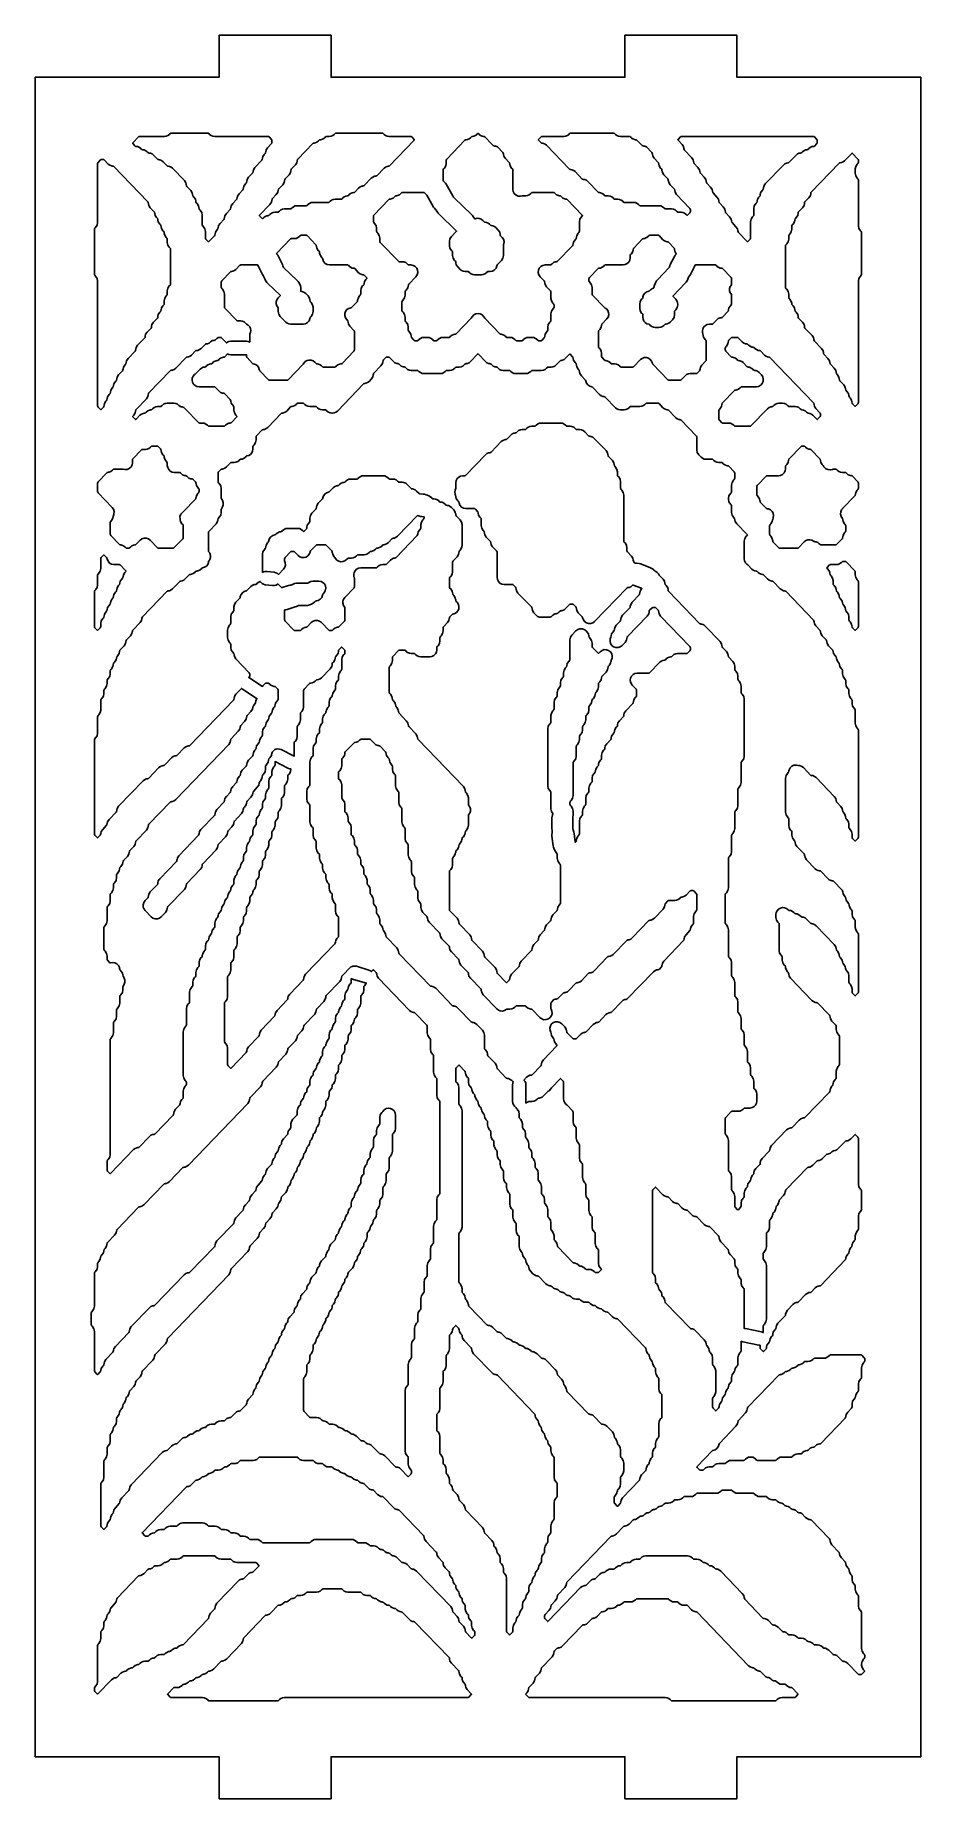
# Model space of a CAD drawing. Header units: millimetres. Extents: x 0 to 63, y 0 to 126.
import ezdxf

# ---------------------------------------------------------------- set-up
doc = ezdxf.new("R2010")
doc.units = ezdxf.units.MM
doc.layers.add('CUT', color=1, linetype='Continuous')

msp = doc.modelspace()

# ---------------------------------------------------------------- linework, layer by layer
at = {"layer": 'CUT'}
for points in [[(42.134, 126), (42.134, 123), (21.134, 123), (21.134, 126), (13.134, 126), (13.134, 123), (0, 123), (0, 3), (13.134, 3), (13.134, 0), (21.134, 0), (21.134, 3), (42.134, 3), (42.134, 0), (50.134, 0), (50.134, 3), (63.2679, 3), (63.2679, 123), (50.134, 123), (50.134, 126)], [(9.6963, 119), (12.3472, 119), (12.379, 118.9957), (12.4041, 118.9758), (12.4598, 118.9179), (12.5645, 118.8349), (12.6875, 118.7826), (12.82, 118.7647), (16.6509, 118.7647), (16.6826, 118.7604), (16.7077, 118.7405), (16.8776, 118.564), (16.9023, 118.5259), (16.911, 118.4814), (16.911, 118.3422), (16.9023, 118.2976), (16.8776, 118.2595), (16.5977, 117.9687), (16.4942, 117.8089), (16.4698, 117.6829), (16.4671, 117.6834), (16.4493, 117.5917), (16.4246, 117.5536), (16.3712, 117.4981), (16.2677, 117.3383), (16.2433, 117.2123), (16.2406, 117.2129), (16.2228, 117.1211), (16.1981, 117.083), (15.6917, 116.557), (15.5882, 116.3971), (15.5637, 116.2712), (15.5611, 116.2717), (15.5433, 116.18), (15.5186, 116.1419), (15.2387, 115.8511), (15.1352, 115.6913), (15.1107, 115.5653), (15.108, 115.5658), (15.0902, 115.4741), (15.0656, 115.436), (15.0122, 115.3805), (14.9086, 115.2207), (14.8842, 115.0947), (14.8815, 115.0952), (14.8637, 115.0035), (14.8391, 114.9654), (14.5592, 114.6746), (14.4556, 114.5148), (14.4312, 114.3888), (14.4285, 114.3893), (14.4107, 114.2976), (14.386, 114.2595), (14.1061, 113.9687), (14.0026, 113.8089), (13.9782, 113.6829), (13.9755, 113.6834), (13.9577, 113.5917), (13.933, 113.5536), (13.6531, 113.2629), (13.5496, 113.103), (13.5252, 112.977), (13.5225, 112.9776), (13.5047, 112.8858), (13.48, 112.8477), (13.2001, 112.557), (13.0966, 112.3971), (13.0721, 112.2712), (13.0695, 112.2717), (13.0517, 112.18), (13.027, 112.1419), (12.9736, 112.0864), (12.8701, 111.9266), (12.8456, 111.8006), (12.843, 111.8011), (12.8252, 111.7094), (12.8005, 111.6713), (12.4088, 111.2643), (12.3808, 111.2434), (12.3528, 111.2643), (12.1876, 111.436), (12.1629, 111.4741), (12.1543, 111.5186), (12.1543, 111.9749), (12.118, 112.1619), (12.0145, 112.3217), (11.9611, 112.3772), (11.9364, 112.4152), (11.9278, 112.4598), (11.9278, 113.1514), (11.8915, 113.3383), (11.788, 113.4981), (11.7346, 113.5536), (11.7099, 113.5917), (11.6921, 113.6834), (11.6894, 113.6829), (11.665, 113.8089), (11.5615, 113.9687), (11.5081, 114.0242), (11.4834, 114.0623), (11.4656, 114.154), (11.4629, 114.1535), (11.4385, 114.2795), (11.335, 114.4393), (11.2816, 114.4948), (11.2569, 114.5329), (11.2391, 114.6246), (11.2364, 114.6241), (11.212, 114.7501), (11.1085, 114.9099), (10.8286, 115.2007), (10.8039, 115.2388), (10.7861, 115.3305), (10.7834, 115.33), (10.759, 115.456), (10.6555, 115.6158), (9.8102, 116.4938), (9.7055, 116.5769), (9.5825, 116.6292), (9.5027, 116.64), (9.503, 116.6426), (9.438, 116.6513), (9.4129, 116.6712), (9.1307, 116.9644), (9.0259, 117.0475), (8.9029, 117.0998), (8.8231, 117.1105), (8.8235, 117.1132), (8.7585, 117.1219), (8.7334, 117.1418), (8.4512, 117.435), (8.3464, 117.518), (8.2234, 117.5704), (8.1436, 117.5811), (8.144, 117.5837), (8.079, 117.5925), (8.0539, 117.6124), (7.9981, 117.6703), (7.8934, 117.7533), (7.7704, 117.8057), (7.6906, 117.8164), (7.691, 117.819), (7.6259, 117.8278), (7.6008, 117.8477), (7.5451, 117.9056), (7.4404, 117.9886), (7.3174, 118.041), (7.2376, 118.0517), (7.2379, 118.0543), (7.1729, 118.0631), (7.1478, 118.083), (6.9712, 118.2665), (6.9518, 118.2941), (6.9712, 118.3218), (7.3743, 118.7405), (7.3994, 118.7604), (7.4312, 118.7647), (9.2235, 118.7647), (9.356, 118.7826), (9.479, 118.8349), (9.5837, 118.9179), (9.6394, 118.9758), (9.6645, 118.9957)], [(17.3548, 114.9048), (17.3726, 114.9965), (17.3973, 115.0346), (17.6772, 115.3254), (17.7807, 115.4852), (17.8052, 115.6112), (17.8078, 115.6107), (17.8256, 115.7024), (17.8503, 115.7405), (18.1302, 116.0313), (18.2337, 116.1911), (18.2582, 116.3171), (18.2609, 116.3166), (18.2786, 116.4083), (18.3033, 116.4464), (18.5832, 116.7371), (18.6868, 116.897), (18.7112, 117.023), (18.7139, 117.0224), (18.7317, 117.1142), (18.7563, 117.1523), (19.8323, 118.2699), (19.8574, 118.2898), (19.9224, 118.2986), (19.922, 118.3012), (20.0018, 118.312), (20.1248, 118.3643), (20.2296, 118.4474), (20.2853, 118.5052), (20.3104, 118.5251), (20.3754, 118.5339), (20.3751, 118.5365), (20.4549, 118.5473), (20.5779, 118.5996), (20.6826, 118.6826), (20.7383, 118.7405), (20.7634, 118.7604), (20.7952, 118.7647), (21.0019, 118.7647), (21.1344, 118.7826), (21.2574, 118.8349), (21.3621, 118.9179), (21.4178, 118.9758), (21.4429, 118.9957), (21.4747, 119), (24.8052, 119), (24.8369, 118.9957), (24.862, 118.9758), (24.9177, 118.9179), (25.0225, 118.8349), (25.1455, 118.7826), (25.2779, 118.7647), (26.8437, 118.7647), (26.8755, 118.7604), (26.9006, 118.7405), (27.0772, 118.5571), (27.0966, 118.5294), (27.0772, 118.5018), (25.315, 116.6712), (25.2899, 116.6513), (25.2249, 116.6426), (25.2253, 116.64), (25.1455, 116.6292), (25.0225, 116.5769), (24.9177, 116.4938), (24.409, 115.9654), (24.3839, 115.9455), (24.3189, 115.9367), (24.3192, 115.9341), (24.2394, 115.9233), (24.1164, 115.871), (24.0117, 115.7879), (23.503, 115.2595), (23.4779, 115.2396), (23.4129, 115.2308), (23.4132, 115.2282), (23.3334, 115.2174), (23.2104, 115.1651), (23.1057, 115.0821), (22.8234, 114.7889), (22.7983, 114.769), (22.7333, 114.7602), (22.7337, 114.7576), (22.6539, 114.7468), (22.5309, 114.6945), (22.4261, 114.6115), (22.3704, 114.5536), (22.3453, 114.5337), (22.2803, 114.5249), (22.2807, 114.5223), (22.2009, 114.5115), (22.0779, 114.4592), (21.9731, 114.3762), (21.9174, 114.3183), (21.8923, 114.2984), (21.8606, 114.2941), (21.4273, 114.2941), (21.2948, 114.2763), (21.1718, 114.2239), (21.0671, 114.1409), (21.0114, 114.083), (20.9863, 114.0631), (20.9545, 114.0588), (19.8418, 114.0588), (19.7093, 114.041), (19.5863, 113.9886), (19.4815, 113.9056), (19.4258, 113.8477), (19.4007, 113.8278), (19.369, 113.8235), (18.7092, 113.8235), (18.5767, 113.8057), (18.4537, 113.7533), (18.349, 113.6703), (18.2933, 113.6124), (18.2682, 113.5925), (18.2364, 113.5882), (17.8032, 113.5882), (17.6707, 113.5704), (17.5477, 113.518), (17.443, 113.435), (17.3873, 113.3771), (17.3621, 113.3572), (17.3304, 113.3529), (17.1237, 113.3529), (16.9912, 113.3351), (16.8682, 113.2827), (16.7634, 113.1997), (16.7077, 113.1418), (16.6826, 113.1219), (16.6176, 113.1132), (16.618, 113.1105), (16.5382, 113.0998), (16.4152, 113.0475), (16.3104, 112.9644), (16.2594, 112.9114), (16.2314, 112.8904), (16.2035, 112.9114), (16.0316, 113.09), (16.0121, 113.1176), (16.0316, 113.1453), (16.7712, 113.9136), (16.8747, 114.0734), (16.8991, 114.1994), (16.9018, 114.1989), (16.9196, 114.2906), (16.9443, 114.3287), (17.2242, 114.6195), (17.3277, 114.7793), (17.3521, 114.9053)], [(26.014, 114.5996), (26.1188, 114.6826), (26.1745, 114.7405), (26.1996, 114.7604), (26.2314, 114.7647), (27.7498, 114.7647), (27.7815, 114.7604), (27.8066, 114.7405), (27.9309, 114.6114), (27.9665, 114.5644), (28.4579, 113.7243), (28.5156, 113.6449), (28.6128, 113.5354), (28.6322, 113.5069), (28.636, 113.5014), (28.787, 113.2861), (28.8496, 113.213), (30.0789, 112.0296), (30.0996, 112.0021), (30.08, 111.9739), (29.7352, 111.6158), (29.6317, 111.456), (29.5954, 111.269), (29.5954, 110.9663), (29.6317, 110.7793), (29.7352, 110.6195), (29.7886, 110.564), (29.8133, 110.5259), (29.8219, 110.4814), (29.8219, 110.2604), (29.8582, 110.0734), (29.9617, 109.9136), (30.0151, 109.8581), (30.0398, 109.82), (30.0576, 109.7283), (30.0602, 109.7288), (30.0847, 109.6029), (30.1882, 109.443), (30.3539, 109.2709), (30.4587, 109.1878), (30.5817, 109.1355), (30.7141, 109.1176), (30.9209, 109.1176), (30.9526, 109.1134), (30.9777, 109.0935), (31.0334, 109.0356), (31.1382, 108.9525), (31.2612, 108.9002), (31.3937, 108.8824), (31.8743, 108.8824), (32.0068, 108.9002), (32.1298, 108.9525), (32.2345, 109.0356), (32.2902, 109.0935), (32.3153, 109.1134), (32.3471, 109.1176), (32.4987, 109.1176), (32.6677, 109.1471), (32.8168, 109.2319), (32.9285, 109.3621), (32.9896, 109.5224), (33.0017, 109.5848), (33.0263, 109.6228), (33.3063, 109.9136), (33.4098, 110.0734), (33.446, 110.2604), (33.446, 110.952), (33.4644, 111.0466), (33.4852, 111.0949), (33.4972, 111.2613), (33.4538, 111.4224), (33.3597, 111.5603), (33.2529, 111.6713), (33.2282, 111.7094), (33.2104, 111.8011), (33.2077, 111.8006), (33.1833, 111.9266), (33.0797, 112.0864), (32.914, 112.2585), (32.8093, 112.3416), (32.6863, 112.3939), (32.6065, 112.4047), (32.6068, 112.4073), (32.5418, 112.416), (32.5167, 112.4359), (32.461, 112.4938), (32.3563, 112.5769), (32.2333, 112.6292), (32.1535, 112.64), (32.1538, 112.6426), (32.0888, 112.6513), (32.0637, 112.6712), (31.9676, 112.771), (31.855, 112.8587), (31.7221, 112.9109), (31.5799, 112.9235), (31.4399, 112.8954), (31.4024, 112.882), (31.3874, 112.9006), (31.3663, 112.9403), (31.245, 113.1146), (31.1814, 113.1891), (29.938, 114.3861), (29.9272, 114.3962), (29.8922, 114.428), (29.8588, 114.4892), (29.8388, 114.5326), (29.3577, 115.3545), (29.3001, 115.4338), (29.1726, 115.5774), (29.1502, 115.6144), (29.1424, 115.657), (29.1424, 116.3637), (29.151, 116.4083), (29.1757, 116.4464), (29.2291, 116.5019), (29.3326, 116.6617), (29.3689, 116.8486), (29.3689, 117.0696), (29.3775, 117.1142), (29.4022, 117.1523), (30.7047, 118.5052), (30.7298, 118.5251), (30.7948, 118.5339), (30.7944, 118.5365), (30.8742, 118.5473), (30.9972, 118.5996), (31.102, 118.6826), (31.1577, 118.7405), (31.1828, 118.7604), (31.2478, 118.7692), (31.2474, 118.7718), (31.3272, 118.7826), (31.4502, 118.8349), (31.555, 118.9179), (31.606, 118.971), (31.634, 118.9919), (31.6619, 118.971), (31.713, 118.9179), (31.8177, 118.8349), (31.9407, 118.7826), (32.0205, 118.7718), (32.0202, 118.7692), (32.0852, 118.7604), (32.1103, 118.7405), (32.619, 118.2121), (32.7237, 118.129), (32.8467, 118.0767), (32.9265, 118.0659), (32.9262, 118.0633), (32.9912, 118.0545), (33.0163, 118.0346), (33.4127, 117.6228), (33.4374, 117.5848), (33.4552, 117.493), (33.4579, 117.4935), (33.4823, 117.3676), (33.5858, 117.2077), (33.8657, 116.917), (33.8904, 116.8789), (33.9082, 116.7871), (33.9109, 116.7877), (33.9353, 116.6617), (34.0388, 116.5019), (34.0922, 116.4464), (34.1169, 116.4083), (34.1256, 116.3637), (34.1256, 114.9915), (34.1524, 114.8301), (34.2299, 114.6859), (34.3498, 114.5745), (34.4992, 114.5078), (34.6622, 114.4929), (34.7807, 114.5216), (34.8387, 114.5294), (35.0454, 114.5294), (35.1779, 114.5473), (35.3009, 114.5996), (35.4056, 114.6826), (35.4613, 114.7405), (35.4864, 114.7604), (35.5182, 114.7647), (37.0366, 114.7647), (37.0683, 114.7604), (37.0934, 114.7405), (37.1492, 114.6826), (37.2539, 114.5996), (37.3769, 114.5473), (37.4567, 114.5365), (37.4563, 114.5339), (37.5214, 114.5251), (37.5465, 114.5052), (37.6022, 114.4474), (37.7069, 114.3643), (37.8299, 114.312), (37.9097, 114.3012), (37.9094, 114.2986), (37.9744, 114.2898), (37.9995, 114.2699), (39.0821, 113.1453), (39.1016, 113.1176), (39.0821, 113.09), (39.022, 113.0276), (38.9185, 112.8677), (38.8822, 112.6808), (38.8822, 111.9892), (38.8736, 111.9447), (38.8489, 111.9066), (38.7955, 111.8511), (38.692, 111.6913), (38.6675, 111.5653), (38.6649, 111.5658), (38.6471, 111.4741), (38.6224, 111.436), (38.569, 111.3805), (38.4655, 111.2207), (38.441, 111.0947), (38.4384, 111.0952), (38.4206, 111.0035), (38.3959, 110.9654), (37.32, 109.8477), (37.2949, 109.8278), (37.2298, 109.819), (37.2302, 109.8164), (37.1504, 109.8057), (37.0274, 109.7533), (36.9227, 109.6703), (36.8669, 109.6124), (36.8418, 109.5925), (36.8101, 109.5882), (36.4335, 109.5882), (36.2696, 109.5606), (36.1238, 109.4808), (36.0123, 109.3577), (35.9472, 109.2048), (35.9359, 109.039), (35.9795, 108.8787), (36.0732, 108.7415), (36.3573, 108.4464), (36.382, 108.4083), (36.3998, 108.3166), (36.4025, 108.3171), (36.4269, 108.1911), (36.5304, 108.0313), (36.8103, 107.7405), (36.835, 107.7024), (36.8437, 107.6578), (36.8437, 107.2016), (36.8799, 107.0146), (36.9834, 106.8548), (37.0368, 106.7993), (37.0615, 106.7612), (37.0702, 106.7167), (37.0702, 106.5775), (37.0615, 106.5329), (37.0368, 106.4948), (36.9834, 106.4393), (36.8799, 106.2795), (36.8437, 106.0926), (36.8437, 105.6363), (36.835, 105.5917), (36.8103, 105.5536), (36.7569, 105.4981), (36.6534, 105.3383), (36.6172, 105.1514), (36.6172, 104.9304), (36.6085, 104.8858), (36.5838, 104.8477), (36.5304, 104.7923), (36.4269, 104.6324), (36.4025, 104.5065), (36.3998, 104.507), (36.382, 104.4152), (36.3573, 104.3772), (36.1874, 104.2007), (36.1623, 104.1808), (36.1306, 104.1765), (35.9712, 104.1765), (35.9394, 104.1808), (35.9143, 104.2007), (35.8586, 104.2585), (35.7539, 104.3416), (35.6309, 104.3939), (35.4984, 104.4118), (35.2443, 104.4118), (35.1118, 104.3939), (34.9888, 104.3416), (34.8841, 104.2585), (34.8284, 104.2007), (34.8033, 104.1808), (34.7715, 104.1765), (34.3856, 104.1765), (34.3539, 104.1808), (34.3288, 104.2007), (34.2731, 104.2585), (34.1683, 104.3416), (34.0453, 104.3939), (33.9129, 104.4118), (33.7061, 104.4118), (33.6744, 104.416), (33.6493, 104.4359), (33.5936, 104.4938), (33.4888, 104.5769), (33.3658, 104.6292), (33.286, 104.64), (33.2864, 104.6426), (33.2214, 104.6513), (33.1963, 104.6712), (32.1203, 105.7889), (32.0536, 105.8919), (31.9421, 106.0138), (31.7969, 106.0927), (31.634, 106.12), (31.471, 106.0927), (31.3258, 106.0138), (31.2143, 105.8919), (31.1476, 105.7889), (30.0717, 104.6712), (30.0466, 104.6513), (29.9816, 104.6426), (29.9819, 104.64), (29.9021, 104.6292), (29.7791, 104.5769), (29.6744, 104.4938), (29.6187, 104.4359), (29.5936, 104.416), (29.5618, 104.4118), (29.1286, 104.4118), (28.9961, 104.3939), (28.8731, 104.3416), (28.7684, 104.2585), (28.7127, 104.2007), (28.6875, 104.1808), (28.6558, 104.1765), (28.4964, 104.1765), (28.4647, 104.1808), (28.4396, 104.2007), (28.3839, 104.2585), (28.2791, 104.3416), (28.1561, 104.3939), (28.0237, 104.4118), (27.7695, 104.4118), (27.6371, 104.3939), (27.5141, 104.3416), (27.4093, 104.2585), (27.3536, 104.2007), (27.3285, 104.1808), (27.2968, 104.1765), (27.1374, 104.1765), (27.1056, 104.1808), (27.0805, 104.2007), (26.9106, 104.3772), (26.886, 104.4152), (26.8682, 104.507), (26.8655, 104.5065), (26.841, 104.6324), (26.7375, 104.7923), (26.6841, 104.8477), (26.6594, 104.8858), (26.6508, 104.9304), (26.6508, 105.1514), (26.6145, 105.3383), (26.511, 105.4981), (26.4576, 105.5536), (26.4329, 105.5917), (26.4243, 105.6363), (26.4243, 105.8573), (26.388, 106.0442), (26.2845, 106.204), (26.2311, 106.2595), (26.2064, 106.2976), (26.1978, 106.3422), (26.1978, 106.952), (26.2064, 106.9965), (26.2311, 107.0346), (26.2845, 107.0901), (26.388, 107.2499), (26.4243, 107.4369), (26.4243, 107.6578), (26.4329, 107.7024), (26.4576, 107.7405), (26.511, 107.796), (26.6145, 107.9558), (26.639, 108.0818), (26.6416, 108.0813), (26.6594, 108.173), (26.6841, 108.2111), (27.1947, 108.7415), (27.2884, 108.8787), (27.3321, 109.039), (27.3207, 109.2048), (27.2557, 109.3577), (27.1441, 109.4808), (26.9983, 109.5606), (26.8345, 109.5882), (26.6844, 109.5882), (26.6526, 109.5925), (26.6275, 109.6124), (26.5718, 109.6703), (26.4671, 109.7533), (26.3441, 109.8057), (26.2116, 109.8235), (26.0048, 109.8235), (25.9731, 109.8278), (25.948, 109.8477), (24.6455, 111.2007), (24.6209, 111.2388), (24.6122, 111.2833), (24.6122, 111.5043), (24.576, 111.6913), (24.4724, 111.8511), (24.419, 111.9066), (24.3944, 111.9447), (24.3857, 111.9892), (24.3857, 112.2102), (24.3495, 112.3971), (24.2459, 112.557), (24.1925, 112.6124), (24.1679, 112.6505), (24.1592, 112.6951), (24.1592, 113.0696), (24.1679, 113.1142), (24.1925, 113.1523), (25.2685, 114.2699), (25.2936, 114.2898), (25.3586, 114.2986), (25.3582, 114.3012), (25.438, 114.312), (25.561, 114.3643), (25.6658, 114.4474), (25.7215, 114.5052), (25.7466, 114.5251), (25.8116, 114.5339), (25.8112, 114.5365), (25.891, 114.5473)], [(38.2363, 119), (41.3403, 119), (41.372, 118.9957), (41.3971, 118.9758), (41.4528, 118.9179), (41.5576, 118.8349), (41.6806, 118.7826), (41.813, 118.7647), (42.4728, 118.7647), (42.5045, 118.7604), (42.5296, 118.7405), (42.5854, 118.6826), (42.6901, 118.5996), (42.8131, 118.5473), (42.8929, 118.5365), (42.8925, 118.5339), (42.9576, 118.5251), (42.9827, 118.5052), (43.2649, 118.2121), (43.3696, 118.129), (43.4926, 118.0767), (43.5724, 118.0659), (43.5721, 118.0633), (43.6371, 118.0545), (43.6622, 118.0346), (44.0586, 117.6228), (44.0833, 117.5848), (44.1011, 117.493), (44.1037, 117.4935), (44.1282, 117.3676), (44.2317, 117.2077), (44.5116, 116.917), (44.5363, 116.8789), (44.5541, 116.7871), (44.5568, 116.7877), (44.5812, 116.6617), (44.6847, 116.5019), (44.7381, 116.4464), (44.7628, 116.4083), (44.7806, 116.3166), (44.7833, 116.3171), (44.8077, 116.1911), (44.9112, 116.0313), (45.1911, 115.7405), (45.2158, 115.7024), (45.2336, 115.6107), (45.2363, 115.6112), (45.2607, 115.4852), (45.3642, 115.3254), (45.6441, 115.0346), (45.6688, 114.9965), (45.6866, 114.9048), (45.6893, 114.9053), (45.7137, 114.7793), (45.8173, 114.6195), (46.7767, 113.6228), (46.8014, 113.5848), (46.81, 113.5402), (46.81, 113.401), (46.8014, 113.3564), (46.7767, 113.3183), (46.6115, 113.1467), (46.5835, 113.1257), (46.5555, 113.1467), (46.5045, 113.1997), (46.3998, 113.2827), (46.2768, 113.3351), (46.1443, 113.3529), (45.9375, 113.3529), (45.9058, 113.3572), (45.8807, 113.3771), (45.825, 113.435), (45.7202, 113.518), (45.5972, 113.5704), (45.4648, 113.5882), (45.0315, 113.5882), (44.9998, 113.5925), (44.9747, 113.6124), (44.919, 113.6703), (44.8142, 113.7533), (44.6912, 113.8057), (44.5587, 113.8235), (43.2194, 113.8235), (43.1877, 113.8278), (43.1626, 113.8477), (43.1069, 113.9056), (43.0021, 113.9886), (42.8791, 114.041), (42.7467, 114.0588), (42.0869, 114.0588), (42.0552, 114.0631), (42.0301, 114.083), (41.9743, 114.1409), (41.8696, 114.2239), (41.7466, 114.2763), (41.6141, 114.2941), (41.4074, 114.2941), (41.3756, 114.2984), (41.3505, 114.3183), (41.2948, 114.3762), (41.1901, 114.4592), (41.0671, 114.5115), (40.9346, 114.5294), (40.7279, 114.5294), (40.6961, 114.5337), (40.671, 114.5536), (40.6153, 114.6115), (40.5106, 114.6945), (40.3876, 114.7468), (40.3078, 114.7576), (40.3081, 114.7602), (40.2431, 114.769), (40.218, 114.7889), (39.4828, 115.5526), (39.378, 115.6357), (39.255, 115.688), (39.1752, 115.6988), (39.1756, 115.7014), (39.1106, 115.7102), (39.0855, 115.7301), (38.5767, 116.2585), (38.472, 116.3416), (38.349, 116.3939), (38.2692, 116.4047), (38.2695, 116.4073), (38.2045, 116.416), (38.1794, 116.4359), (36.5382, 118.1409), (36.4334, 118.2239), (36.3104, 118.2763), (36.2306, 118.287), (36.231, 118.2896), (36.166, 118.2984), (36.1409, 118.3183), (35.9643, 118.5018), (35.9448, 118.5294), (35.9643, 118.5571), (36.1409, 118.7405), (36.166, 118.7604), (36.1977, 118.7647), (37.7635, 118.7647), (37.896, 118.7826), (38.019, 118.8349), (38.1237, 118.9179), (38.1794, 118.9758), (38.2045, 118.9957)], [(55.8703, 118.3422), (55.8617, 118.2976), (55.837, 118.2595), (55.6671, 118.083), (55.642, 118.0631), (55.577, 118.0543), (55.5773, 118.0517), (55.4975, 118.041), (55.3745, 117.9886), (55.2698, 117.9056), (55.2141, 117.8477), (55.189, 117.8278), (55.124, 117.819), (55.1243, 117.8164), (55.0445, 117.8057), (54.9215, 117.7533), (54.8168, 117.6703), (54.7611, 117.6124), (54.736, 117.5925), (54.671, 117.5837), (54.6713, 117.5811), (54.5915, 117.5704), (54.4685, 117.518), (54.3638, 117.435), (53.855, 116.9065), (53.8299, 116.8866), (53.7649, 116.8779), (53.7653, 116.8752), (53.6855, 116.8645), (53.5625, 116.8122), (53.4577, 116.7291), (52.1595, 115.3805), (52.056, 115.2207), (52.0315, 115.0947), (52.0288, 115.0952), (52.011, 115.0035), (51.9864, 114.9654), (51.933, 114.9099), (51.8294, 114.7501), (51.805, 114.6241), (51.8023, 114.6246), (51.7845, 114.5329), (51.7599, 114.4948), (51.7065, 114.4393), (51.6029, 114.2795), (51.5785, 114.1535), (51.5758, 114.154), (51.558, 114.0623), (51.5334, 114.0242), (51.48, 113.9687), (51.3764, 113.8089), (51.3402, 113.622), (51.3402, 113.1657), (51.3315, 113.1211), (51.3068, 113.083), (51.2534, 113.0276), (51.1499, 112.8677), (51.1137, 112.6808), (51.1137, 111.5186), (51.105, 111.4741), (51.0803, 111.436), (50.9151, 111.2643), (50.8872, 111.2434), (50.8592, 111.2643), (50.241, 111.9066), (50.2163, 111.9447), (50.1985, 112.0364), (50.1958, 112.0359), (50.1714, 112.1619), (50.0678, 112.3217), (49.7879, 112.6124), (49.7633, 112.6505), (49.7455, 112.7423), (49.7428, 112.7418), (49.7184, 112.8677), (49.6148, 113.0276), (49.3349, 113.3183), (49.3102, 113.3564), (49.2924, 113.4482), (49.2898, 113.4476), (49.2653, 113.5736), (49.1618, 113.7334), (48.8819, 114.0242), (48.8572, 114.0623), (48.8394, 114.154), (48.8368, 114.1535), (48.8123, 114.2795), (48.7088, 114.4393), (48.4289, 114.7301), (48.4042, 114.7682), (48.3864, 114.8599), (48.3837, 114.8594), (48.3593, 114.9854), (48.2558, 115.1452), (47.9759, 115.436), (47.9512, 115.4741), (47.9334, 115.5658), (47.9307, 115.5653), (47.9063, 115.6913), (47.8028, 115.8511), (47.5229, 116.1419), (47.4982, 116.18), (47.4804, 116.2717), (47.4777, 116.2712), (47.4533, 116.3971), (47.3497, 116.557), (47.0698, 116.8477), (47.0452, 116.8858), (47.0274, 116.9776), (47.0247, 116.977), (47.0003, 117.103), (46.8967, 117.2629), (46.3903, 117.7889), (46.3656, 117.827), (46.3478, 117.9187), (46.3452, 117.9182), (46.3207, 118.0442), (46.2172, 118.204), (45.9306, 118.5018), (45.9111, 118.5294), (45.9306, 118.5571), (46.1072, 118.7405), (46.1323, 118.7604), (46.1641, 118.7647), (55.6103, 118.7647), (55.642, 118.7604), (55.6671, 118.7405), (55.837, 118.564), (55.8617, 118.5259), (55.8703, 118.4814)], [(53.6052, 107.9892), (53.6052, 110.952), (53.6139, 110.9965), (53.6386, 111.0346), (53.692, 111.0901), (53.7955, 111.2499), (53.8318, 111.4369), (53.8318, 111.6578), (53.8404, 111.7024), (53.8651, 111.7405), (53.9185, 111.796), (54.022, 111.9558), (54.0583, 112.1427), (54.0583, 112.3637), (54.0669, 112.4083), (54.0916, 112.4464), (54.145, 112.5019), (54.2485, 112.6617), (54.2729, 112.7877), (54.2756, 112.7871), (54.2934, 112.8789), (54.3181, 112.917), (54.3715, 112.9724), (54.475, 113.1323), (54.4995, 113.2582), (54.5021, 113.2577), (54.5199, 113.3495), (54.5446, 113.3876), (54.8245, 113.6783), (54.928, 113.8381), (54.9525, 113.9641), (54.9551, 113.9636), (54.9729, 114.0553), (54.9976, 114.0934), (55.2775, 114.3842), (55.3811, 114.544), (55.4055, 114.67), (55.4082, 114.6695), (55.426, 114.7612), (55.4506, 114.7993), (57.4326, 116.8582), (57.4577, 116.8781), (57.5227, 116.8868), (57.5224, 116.8895), (57.6022, 116.9002), (57.7252, 116.9525), (57.8299, 117.0356), (58.334, 117.5592), (58.3619, 117.5802), (58.3899, 117.5592), (58.7816, 117.1523), (58.8063, 117.1142), (58.8149, 117.0696), (58.8149, 116.9304), (58.8063, 116.8858), (58.7816, 116.8477), (58.7282, 116.7923), (58.6247, 116.6324), (58.5884, 116.4455), (58.5884, 116.1427), (58.6247, 115.9558), (58.7282, 115.796), (58.7816, 115.7405), (58.8063, 115.7024), (58.8149, 115.6578), (58.8149, 112.378), (58.8512, 112.1911), (58.9547, 112.0313), (59.0081, 111.9758), (59.0328, 111.9377), (59.0414, 111.8931), (59.0414, 108.9304), (59.0328, 108.8858), (59.0081, 108.8477), (58.9547, 108.7923), (58.8512, 108.6324), (58.8149, 108.4455), (58.8149, 99.7539), (58.8063, 99.7094), (58.7816, 99.6713), (58.6164, 99.4996), (58.5884, 99.4787), (58.5605, 99.4996), (58.3952, 99.6713), (58.3706, 99.7094), (58.3528, 99.8011), (58.3501, 99.8006), (58.3257, 99.9266), (58.2221, 100.0864), (58.1687, 100.1419), (58.1441, 100.18), (58.1263, 100.2717), (58.1236, 100.2712), (58.0991, 100.3971), (57.9956, 100.557), (57.9422, 100.6124), (57.9175, 100.6505), (57.8998, 100.7423), (57.8971, 100.7418), (57.8726, 100.8677), (57.7691, 101.0276), (57.4892, 101.3183), (57.4645, 101.3564), (57.4467, 101.4482), (57.4441, 101.4476), (57.4196, 101.5736), (57.3161, 101.7334), (57.2627, 101.7889), (57.238, 101.827), (57.2202, 101.9187), (57.2176, 101.9182), (57.1931, 102.0442), (57.0896, 102.204), (56.8097, 102.4948), (56.785, 102.5329), (56.7672, 102.6246), (56.7645, 102.6241), (56.7401, 102.7501), (56.6366, 102.9099), (56.3567, 103.2007), (56.332, 103.2388), (56.3142, 103.3305), (56.3115, 103.33), (56.2871, 103.456), (56.1836, 103.6158), (55.6771, 104.1419), (55.6525, 104.18), (55.6347, 104.2717), (55.632, 104.2712), (55.6076, 104.3971), (55.504, 104.557), (54.9976, 105.083), (54.9729, 105.1211), (54.9551, 105.2129), (54.9525, 105.2123), (54.928, 105.3383), (54.8245, 105.4981), (54.5446, 105.7889), (54.5199, 105.827), (54.5021, 105.9187), (54.4995, 105.9182), (54.475, 106.0442), (54.3715, 106.204), (54.3181, 106.2595), (54.2934, 106.2976), (54.2756, 106.3893), (54.2729, 106.3888), (54.2485, 106.5148), (54.145, 106.6746), (54.0916, 106.7301), (54.0669, 106.7682), (54.0491, 106.8599), (54.0464, 106.8594), (54.022, 106.9854), (53.9185, 107.1452), (53.8651, 107.2007), (53.8404, 107.2388), (53.8318, 107.2833), (53.8318, 107.5043), (53.7955, 107.6913), (53.692, 107.8511), (53.6386, 107.9066), (53.6139, 107.9447)], [(4.2265, 112.1284), (4.2352, 112.173), (4.2598, 112.2111), (4.3132, 112.2666), (4.4168, 112.4264), (4.453, 112.6133), (4.453, 116.8343), (4.4617, 116.8789), (4.4863, 116.917), (4.6562, 117.0935), (4.6813, 117.1134), (4.7131, 117.1176), (4.8725, 117.1176), (4.9042, 117.1134), (4.9293, 117.0935), (5.2115, 116.8003), (5.3163, 116.7173), (5.4393, 116.6649), (5.5191, 116.6542), (5.5187, 116.6515), (5.5837, 116.6428), (5.6088, 116.6229), (8.0438, 114.0934), (8.0685, 114.0553), (8.0863, 113.9636), (8.089, 113.9641), (8.1134, 113.8381), (8.2169, 113.6783), (8.4968, 113.3876), (8.5215, 113.3495), (8.5393, 113.2577), (8.542, 113.2582), (8.5664, 113.1323), (8.6699, 112.9724), (8.7233, 112.917), (8.748, 112.8789), (8.7658, 112.7871), (8.7685, 112.7877), (8.7929, 112.6617), (8.8965, 112.5019), (8.9499, 112.4464), (8.9745, 112.4083), (8.9923, 112.3166), (8.995, 112.3171), (9.0194, 112.1911), (9.123, 112.0313), (9.1764, 111.9758), (9.201, 111.9377), (9.2188, 111.846), (9.2215, 111.8465), (9.2459, 111.7205), (9.3495, 111.5607), (9.4029, 111.5052), (9.4275, 111.4671), (9.4362, 111.4225), (9.4362, 111.2016), (9.4725, 111.0146), (9.576, 110.8548), (9.6294, 110.7993), (9.6541, 110.7612), (9.6627, 110.7167), (9.6627, 108.2245), (9.6541, 108.18), (9.6294, 108.1419), (9.576, 108.0864), (9.4725, 107.9266), (9.4362, 107.7396), (9.4362, 107.5186), (9.4275, 107.4741), (9.4029, 107.436), (9.3495, 107.3805), (9.2459, 107.2207), (9.2097, 107.0337), (9.2097, 106.8128), (9.201, 106.7682), (9.1764, 106.7301), (9.123, 106.6746), (9.0194, 106.5148), (8.995, 106.3888), (8.9923, 106.3893), (8.9745, 106.2976), (8.9499, 106.2595), (8.8965, 106.204), (8.7929, 106.0442), (8.7685, 105.9182), (8.7658, 105.9187), (8.748, 105.827), (8.7233, 105.7889), (8.4434, 105.4981), (8.3399, 105.3383), (8.3155, 105.2123), (8.3128, 105.2129), (8.295, 105.1211), (8.2703, 105.083), (7.9904, 104.7923), (7.8869, 104.6324), (7.8625, 104.5065), (7.8598, 104.507), (7.842, 104.4152), (7.8173, 104.3772), (7.3109, 103.8511), (7.2074, 103.6913), (7.1829, 103.5653), (7.1803, 103.5658), (7.1625, 103.4741), (7.1378, 103.436), (6.6314, 102.9099), (6.5278, 102.7501), (6.5034, 102.6241), (6.5007, 102.6246), (6.4829, 102.5329), (6.4583, 102.4948), (6.4049, 102.4393), (6.3013, 102.2795), (6.2769, 102.1535), (6.2742, 102.154), (6.2564, 102.0623), (6.2318, 102.0242), (5.9518, 101.7334), (5.8483, 101.5736), (5.8239, 101.4476), (5.8212, 101.4482), (5.8034, 101.3564), (5.7787, 101.3183), (5.7253, 101.2629), (5.6218, 101.103), (5.5974, 100.977), (5.5947, 100.9776), (5.5769, 100.8858), (5.5522, 100.8477), (5.4988, 100.7923), (5.3953, 100.6324), (5.3709, 100.5065), (5.3682, 100.507), (5.3504, 100.4152), (5.3257, 100.3772), (5.2723, 100.3217), (5.1688, 100.1619), (5.1444, 100.0359), (5.1417, 100.0364), (5.1239, 99.9447), (5.0992, 99.9066), (5.0458, 99.8511), (4.9423, 99.6913), (4.9179, 99.5653), (4.9152, 99.5658), (4.8974, 99.4741), (4.8727, 99.436), (4.7075, 99.2643), (4.6795, 99.2434), (4.6516, 99.2643), (4.4863, 99.436), (4.4617, 99.4741), (4.453, 99.5186), (4.453, 108.4455), (4.4168, 108.6324), (4.3132, 108.7923), (4.2598, 108.8477), (4.2352, 108.8858), (4.2265, 108.9304)], [(15.9329, 109.5113), (15.9334, 109.5115), (15.9417, 109.4894), (16.2287, 108.9075), (16.2805, 108.8242), (16.34, 108.7467), (16.4085, 108.5992), (16.4092, 108.5995), (16.4611, 108.4806), (16.5545, 108.3464), (16.6181, 108.2719), (17.4948, 107.4279), (17.5155, 107.4005), (17.4958, 107.3723), (17.358, 107.2291), (17.2702, 107.1042), (17.2241, 106.9587), (17.2241, 106.806), (17.2702, 106.6605), (17.308, 106.6066), (17.3045, 106.6044), (17.3553, 106.5259), (17.364, 106.4814), (17.364, 106.2604), (17.4002, 106.0734), (17.5038, 105.9136), (17.896, 105.5062), (18.0007, 105.4231), (18.1237, 105.3708), (18.2562, 105.3529), (19.1348, 105.3529), (19.3038, 105.3824), (19.4529, 105.4672), (19.5645, 105.5974), (19.6256, 105.7577), (19.6377, 105.82), (19.6624, 105.8581), (19.7158, 105.9136), (19.8193, 106.0734), (19.8556, 106.2604), (19.8556, 106.5631), (19.8193, 106.7501), (19.7158, 106.9099), (19.6624, 106.9654), (19.6377, 107.0035), (19.6199, 107.0952), (19.6172, 107.0947), (19.5928, 107.2207), (19.4893, 107.3805), (19.3234, 107.5528), (19.1919, 107.6507), (19.0357, 107.7008), (18.9698, 107.7104), (18.9708, 107.7418), (18.9778, 107.7811), (18.9741, 107.9762), (18.9499, 108.0868), (18.8718, 108.2656), (18.7785, 108.3997), (18.7149, 108.4743), (17.7482, 109.4049), (17.7277, 109.4308), (17.7149, 109.4613), (17.6983, 109.5234), (17.6637, 109.6151), (17.3767, 110.1971), (17.325, 110.2803), (17.2576, 110.3682), (17.2419, 110.3961), (17.2606, 110.422), (18.2467, 111.4464), (18.2718, 111.4663), (18.3036, 111.4706), (18.5103, 111.4706), (18.6428, 111.4885), (18.7658, 111.5408), (18.8705, 111.6238), (18.9262, 111.6817), (18.9513, 111.7016), (18.9831, 111.7059), (19.369, 111.7059), (19.4007, 111.7016), (19.4258, 111.6817), (20.0487, 111.0346), (20.0734, 110.9965), (20.0912, 110.9048), (20.0939, 110.9053), (20.1183, 110.7793), (20.2219, 110.6195), (20.2753, 110.564), (20.2999, 110.5259), (20.3177, 110.4342), (20.3204, 110.4347), (20.3448, 110.3087), (20.4484, 110.1489), (20.5018, 110.0934), (20.5264, 110.0553), (20.5385, 109.993), (20.5996, 109.8327), (20.7113, 109.7025), (20.8604, 109.6177), (21.0294, 109.5882), (22.3136, 109.5882), (22.3453, 109.584), (22.3704, 109.5641), (22.4261, 109.5062), (22.5309, 109.4231), (22.6539, 109.3708), (22.7337, 109.36), (22.7333, 109.3574), (22.7983, 109.3487), (22.8234, 109.3288), (23.1057, 109.0356), (23.2104, 108.9525), (23.3334, 108.9002), (23.4132, 108.8895), (23.4129, 108.8868), (23.4779, 108.8781), (23.503, 108.8582), (23.6796, 108.6747), (23.699, 108.6471), (23.6796, 108.6194), (23.6195, 108.557), (23.5159, 108.3971), (23.4915, 108.2712), (23.4888, 108.2717), (23.471, 108.18), (23.4464, 108.1419), (23.393, 108.0864), (23.2894, 107.9266), (23.2532, 107.7396), (23.2532, 107.5186), (23.2445, 107.4741), (23.2199, 107.436), (23.1665, 107.3805), (23.0629, 107.2207), (23.0385, 107.0947), (23.0358, 107.0952), (23.018, 107.0035), (22.9934, 106.9654), (22.5969, 106.5536), (22.5718, 106.5337), (22.5447, 106.53), (22.3946, 106.485), (22.2658, 106.3957), (22.171, 106.271), (22.1194, 106.123), (22.1162, 105.9663), (22.1617, 105.8163), (22.2513, 105.6878), (22.3138, 105.6228), (22.3385, 105.5848), (22.3563, 105.493), (22.359, 105.4935), (22.3834, 105.3676), (22.4869, 105.2077), (22.7668, 104.917), (22.7915, 104.8789), (22.8002, 104.8343), (22.8002, 103.5186), (22.7915, 103.4741), (22.7668, 103.436), (21.9174, 102.5536), (21.8923, 102.5337), (21.8273, 102.5249), (21.8276, 102.5223), (21.7479, 102.5115), (21.6249, 102.4592), (21.5201, 102.3762), (21.4644, 102.3183), (21.4393, 102.2984), (21.4075, 102.2941), (20.5687, 102.2941), (20.5369, 102.2984), (20.5118, 102.3183), (20.4561, 102.3762), (20.3513, 102.4592), (20.2283, 102.5115), (20.1485, 102.5223), (20.1489, 102.5249), (20.0839, 102.5337), (20.0588, 102.5536), (19.9711, 102.6447), (19.8525, 102.7356), (19.7123, 102.7875), (19.5631, 102.7956), (19.4181, 102.7592), (19.2903, 102.6816), (19.1912, 102.5697), (19.1427, 102.4948), (18.0668, 101.3771), (18.0417, 101.3572), (18.0099, 101.3529), (16.718, 101.3529), (16.6863, 101.3572), (16.6612, 101.3771), (16.0382, 102.0242), (16.0136, 102.0623), (16.0004, 102.1303), (15.9476, 102.2761), (15.8528, 102.3987), (15.7249, 102.4864), (15.5764, 102.5306), (15.5537, 102.5337), (15.5286, 102.5536), (15.1322, 102.9654), (15.1075, 103.0035), (15.0989, 103.048), (15.0989, 103.1778), (13.9664, 103.1778), (13.8422, 103.1942), (13.7407, 103.2362), (13.5366, 103.0242), (13.5115, 103.0043), (13.4465, 102.9955), (13.4469, 102.9929), (13.3671, 102.9821), (13.2441, 102.9298), (13.1393, 102.8468), (13.0836, 102.7889), (13.0585, 102.769), (12.9935, 102.7602), (12.9938, 102.7576), (12.914, 102.7468), (12.791, 102.6945), (12.6863, 102.6115), (12.6306, 102.5536), (12.6055, 102.5337), (12.5405, 102.5249), (12.5408, 102.5223), (12.461, 102.5115), (12.338, 102.4592), (12.2333, 102.3762), (12.1776, 102.3183), (12.1525, 102.2984), (12.0875, 102.2896), (12.0878, 102.287), (12.008, 102.2763), (11.885, 102.2239), (11.7803, 102.1409), (11.498, 101.8477), (11.433, 101.7962), (11.3789, 101.7626), (11.2798, 101.6479), (11.2197, 101.5087), (11.2041, 101.3579), (11.2344, 101.2094), (11.3078, 101.0767), (11.4176, 100.9722), (11.5537, 100.9053), (11.7035, 100.8824), (12.8002, 100.8824), (12.832, 100.8781), (12.8571, 100.8582), (13.1393, 100.565), (13.2441, 100.482), (13.3671, 100.4296), (13.4469, 100.4189), (13.4465, 100.4163), (13.5115, 100.4075), (13.5366, 100.3876), (13.933, 99.9758), (13.9577, 99.9377), (13.9755, 99.846), (13.9782, 99.8465), (14.0026, 99.7205), (14.1061, 99.5607), (14.1595, 99.5052), (14.1842, 99.4671), (14.1929, 99.4225), (14.1929, 99.2016), (14.2291, 99.0146), (14.3326, 98.8548), (14.3927, 98.7924), (14.4122, 98.7647), (14.3927, 98.737), (13.9896, 98.3183), (13.9645, 98.2984), (13.8995, 98.2896), (13.8999, 98.287), (13.8201, 98.2763), (13.6971, 98.2239), (13.5923, 98.1409), (13.5366, 98.083), (13.5115, 98.0631), (13.4798, 98.0588), (12.4144, 98.0588), (12.3826, 98.0631), (12.3575, 98.083), (12.3018, 98.1409), (12.1971, 98.2239), (12.0741, 98.2763), (11.9416, 98.2941), (11.7348, 98.2941), (11.7031, 98.2984), (11.678, 98.3183), (10.7162, 99.3174), (10.6115, 99.4004), (10.4885, 99.4527), (10.4087, 99.4635), (10.4091, 99.4661), (10.344, 99.4749), (10.3189, 99.4948), (10.2632, 99.5526), (10.1585, 99.6357), (10.0355, 99.688), (9.903, 99.7059), (9.4224, 99.7059), (9.2899, 99.688), (9.1669, 99.6357), (9.0622, 99.5526), (9.0065, 99.4948), (8.9814, 99.4749), (8.9496, 99.4706), (8.7429, 99.4706), (8.6104, 99.4527), (8.4874, 99.4004), (8.3826, 99.3174), (8.3269, 99.2595), (8.3018, 99.2396), (8.2368, 99.2308), (8.2372, 99.2282), (8.1574, 99.2174), (8.0344, 99.1651), (7.9296, 99.0821), (7.8739, 99.0242), (7.8488, 99.0043), (7.7838, 98.9955), (7.7842, 98.9929), (7.7044, 98.9821), (7.5814, 98.9298), (7.4766, 98.8468), (7.1991, 98.5585), (7.1711, 98.5375), (7.1432, 98.5585), (6.9712, 98.737), (6.9518, 98.7647), (6.9712, 98.7924), (7.0313, 98.8548), (7.1349, 99.0146), (7.1593, 99.1406), (7.162, 99.1401), (7.1798, 99.2318), (7.2044, 99.2699), (7.9374, 100.0313), (8.0409, 100.1911), (8.0653, 100.3171), (8.068, 100.3166), (8.0858, 100.4083), (8.1105, 100.4464), (9.6394, 102.0346), (9.6645, 102.0545), (9.7295, 102.0633), (9.7292, 102.0659), (9.809, 102.0767), (9.932, 102.129), (10.0367, 102.2121), (10.772, 102.9758), (10.7971, 102.9957), (10.8621, 103.0045), (10.8617, 103.0071), (10.9415, 103.0179), (11.0645, 103.0702), (11.1693, 103.1532), (11.4515, 103.4464), (11.4766, 103.4663), (11.5416, 103.4751), (11.5412, 103.4777), (11.621, 103.4885), (11.744, 103.5408), (11.8488, 103.6238), (12.131, 103.917), (12.1561, 103.9369), (12.2211, 103.9457), (12.2208, 103.9483), (12.3006, 103.959), (12.4236, 104.0114), (12.5283, 104.0944), (12.584, 104.1523), (12.6091, 104.1722), (12.6741, 104.181), (12.6738, 104.1836), (12.7536, 104.1943), (12.8766, 104.2467), (12.9813, 104.3297), (13.037, 104.3876), (13.0621, 104.4075), (13.0939, 104.4118), (13.2533, 104.4118), (13.285, 104.4075), (13.3101, 104.3876), (13.6609, 104.0232), (13.7264, 104.0735), (13.8422, 104.1214), (13.9664, 104.1378), (15.0989, 104.1378), (15.2231, 104.1214), (15.314, 104.0838), (15.3254, 104.1427), (15.3254, 104.599), (15.3365, 104.6562), (15.3829, 104.7576), (15.403, 104.901), (15.3811, 105.0441), (15.3192, 105.1749), (15.2223, 105.2825), (15.1037, 105.3548), (15.0756, 105.3771), (15.0199, 105.435), (14.9152, 105.518), (14.7922, 105.5704), (14.6597, 105.5882), (14.4529, 105.5882), (14.4212, 105.5925), (14.3961, 105.6124), (13.5467, 106.4948), (13.522, 106.5329), (13.5133, 106.5775), (13.5133, 107.5043), (13.4771, 107.6913), (13.3736, 107.8511), (13.3201, 107.9066), (13.2955, 107.9447), (13.2868, 107.9892), (13.2868, 108.3637), (13.2955, 108.4083), (13.3201, 108.4464), (13.9431, 109.0935), (13.9682, 109.1134), (14.0332, 109.1221), (14.0328, 109.1248), (14.1126, 109.1355), (14.2356, 109.1878), (14.3404, 109.2709), (14.6226, 109.5641), (14.6477, 109.584), (14.6794, 109.5882), (15.8643, 109.5882), (15.9007, 109.5822)], [(42.3003, 109.6837), (42.4109, 109.7943), (42.4819, 109.9337), (42.5064, 110.0882), (42.5064, 110.2461), (42.515, 110.2906), (42.5397, 110.3287), (42.5931, 110.3842), (42.6966, 110.544), (42.721, 110.67), (42.7237, 110.6695), (42.7415, 110.7612), (42.7662, 110.7993), (43.3891, 111.4464), (43.4142, 111.4663), (43.4792, 111.4751), (43.4789, 111.4777), (43.5587, 111.4885), (43.6817, 111.5408), (43.7864, 111.6238), (43.8421, 111.6817), (43.8672, 111.7016), (43.899, 111.7059), (44.5114, 111.7059), (44.5431, 111.7016), (44.5682, 111.6817), (44.8504, 111.3885), (44.9552, 111.3055), (45.0782, 111.2532), (45.158, 111.2424), (45.1576, 111.2398), (45.2226, 111.231), (45.2477, 111.2111), (45.6441, 110.7993), (45.6688, 110.7612), (45.686, 110.6728), (45.7016, 110.5734), (45.7717, 110.4348), (45.7996, 110.3959), (45.7838, 110.368), (45.7181, 110.2832), (45.666, 110.2001), (45.375, 109.6161), (45.3401, 109.5245), (45.32, 109.4509), (45.3083, 109.4226), (45.2901, 109.3981), (44.4558, 108.5315), (44.395, 108.4545), (44.3068, 108.3169), (44.2356, 108.1353), (44.2085, 107.9841), (44.1947, 107.9464), (44.1684, 107.9312), (44.0908, 107.9045), (43.9656, 107.8099), (43.8887, 107.7301), (43.8636, 107.7102), (43.841, 107.7071), (43.6924, 107.6628), (43.5646, 107.5752), (43.4697, 107.4526), (43.4169, 107.3068), (43.4037, 107.2388), (43.3791, 107.2007), (43.3257, 107.1452), (43.2221, 106.9854), (43.1859, 106.7984), (43.1859, 106.4957), (43.2221, 106.3087), (43.3257, 106.1489), (43.3791, 106.0934), (43.4037, 106.0553), (43.4124, 106.0108), (43.4124, 105.8466), (43.4329, 105.7049), (43.4927, 105.5748), (43.5869, 105.467), (43.7079, 105.3903), (43.8456, 105.3511), (43.8636, 105.3487), (43.8887, 105.3288), (43.9444, 105.2709), (44.0491, 105.1878), (44.1721, 105.1355), (44.3046, 105.1176), (44.5587, 105.1176), (44.6912, 105.1355), (44.8142, 105.1878), (44.919, 105.2709), (44.9747, 105.3288), (44.9998, 105.3487), (45.0648, 105.3574), (45.0644, 105.36), (45.1442, 105.3708), (45.2672, 105.4231), (45.372, 105.5062), (45.5377, 105.6783), (45.6412, 105.8381), (45.6775, 106.0251), (45.6775, 106.2461), (45.6861, 106.2906), (45.7108, 106.3287), (45.7642, 106.3842), (45.8677, 106.544), (45.904, 106.731), (45.904, 106.7984), (45.8677, 106.9854), (45.7642, 107.1452), (45.574, 107.3428), (45.5559, 107.3681), (45.5744, 107.3863), (46.4462, 108.2921), (46.5069, 108.369), (46.5951, 108.5066), (46.6524, 108.6528), (46.6561, 108.6517), (46.6736, 108.7086), (46.6887, 108.7339), (46.7549, 108.8195), (46.807, 108.9025), (47.098, 109.4865), (47.1077, 109.5118), (47.108, 109.5116), (47.1403, 109.5823), (47.1766, 109.5882), (48.5885, 109.5882), (48.6203, 109.584), (48.6454, 109.5641), (48.7011, 109.5062), (48.8058, 109.4231), (48.9288, 109.3708), (49.0086, 109.36), (49.0083, 109.3574), (49.0733, 109.3487), (49.0984, 109.3288), (49.7213, 108.6817), (49.746, 108.6436), (49.7546, 108.599), (49.7546, 108.2245), (49.746, 108.18), (49.6952, 108.1015), (49.6987, 108.0993), (49.6608, 108.0454), (49.6147, 107.8999), (49.6147, 107.7472), (49.6608, 107.6016), (49.6987, 107.5478), (49.6952, 107.5455), (49.746, 107.4671), (49.7546, 107.4225), (49.7546, 106.8128), (49.746, 106.7682), (49.7213, 106.7301), (49.6679, 106.6746), (49.5644, 106.5148), (49.5399, 106.3888), (49.5373, 106.3893), (49.5195, 106.2976), (49.4948, 106.2595), (49.0984, 105.8477), (49.0733, 105.8278), (49.0083, 105.819), (49.0086, 105.8164), (48.9288, 105.8057), (48.8058, 105.7533), (48.7011, 105.6703), (48.4188, 105.3771), (48.3937, 105.3572), (48.362, 105.3529), (48.1675, 105.3529), (48.0166, 105.3296), (47.8798, 105.2619), (47.7699, 105.156), (47.6969, 105.0219), (47.6679, 104.8721), (47.6854, 104.7204), (47.6979, 104.6925), (47.7252, 104.5518), (47.7279, 104.5524), (47.7523, 104.4264), (47.8558, 104.2666), (47.9092, 104.2111), (47.9339, 104.173), (47.9425, 104.1284), (47.9425, 102.8128), (47.9339, 102.7682), (47.9092, 102.7301), (47.6293, 102.4393), (47.5258, 102.2795), (47.5014, 102.1535), (47.4987, 102.154), (47.4809, 102.0623), (47.4562, 102.0242), (47.2863, 101.8477), (47.2612, 101.8278), (47.2295, 101.8235), (46.7962, 101.8235), (46.6637, 101.8057), (46.5407, 101.7533), (46.436, 101.6703), (46.1538, 101.3771), (46.1287, 101.3572), (46.0969, 101.3529), (45.258, 101.3529), (45.2263, 101.3572), (45.2012, 101.3771), (44.1252, 102.4948), (44.1006, 102.5329), (44.0931, 102.5715), (44.0402, 102.7175), (43.945, 102.8403), (43.8167, 102.9279), (43.6677, 102.9719), (43.5125, 102.9681), (43.3658, 102.9168), (43.242, 102.823), (42.7561, 102.3183), (42.731, 102.2984), (42.6993, 102.2941), (41.8604, 102.2941), (41.8287, 102.2984), (41.8036, 102.3183), (41.7478, 102.3762), (41.6431, 102.4592), (41.5201, 102.5115), (41.3876, 102.5294), (41.1809, 102.5294), (41.1491, 102.5337), (41.124, 102.5536), (41.0683, 102.6115), (40.9636, 102.6945), (40.8406, 102.7468), (40.7608, 102.7576), (40.7611, 102.7602), (40.6961, 102.769), (40.671, 102.7889), (40.5011, 102.9654), (40.4764, 103.0035), (40.4678, 103.048), (40.4678, 103.269), (40.4315, 103.456), (40.328, 103.6158), (40.2746, 103.6713), (40.2499, 103.7094), (40.2413, 103.7539), (40.2413, 104.8343), (40.2499, 104.8789), (40.2746, 104.917), (40.328, 104.9724), (40.4315, 105.1323), (40.456, 105.2582), (40.4586, 105.2577), (40.4764, 105.3495), (40.5011, 105.3876), (40.8371, 105.7366), (40.9285, 105.8687), (40.9733, 106.0228), (40.9669, 106.1833), (40.9099, 106.3334), (40.8084, 106.4577), (40.7273, 106.509), (40.671, 106.5536), (39.8216, 107.436), (39.7969, 107.4741), (39.7883, 107.5186), (39.7883, 107.9749), (39.752, 108.1619), (39.6485, 108.3217), (39.5951, 108.3772), (39.5704, 108.4152), (39.5618, 108.4598), (39.5618, 108.599), (39.5704, 108.6436), (39.5951, 108.6817), (40.218, 109.3288), (40.2431, 109.3487), (40.3081, 109.3574), (40.3078, 109.36), (40.3876, 109.3708), (40.5106, 109.4231), (40.6153, 109.5062), (40.671, 109.5641), (40.6961, 109.584), (40.7279, 109.5882), (42.0064, 109.5882), (42.1609, 109.6127)], [(50.4109, 100.8582), (50.436, 100.8781), (50.4677, 100.8824), (51.5239, 100.8824), (51.6877, 100.91), (51.8335, 100.9897), (51.945, 101.1129), (52.0101, 101.2658), (52.0214, 101.4316), (51.9778, 101.5919), (51.8841, 101.7291), (51.7142, 101.9056), (51.6094, 101.9886), (51.4864, 102.041), (51.4067, 102.0517), (51.407, 102.0543), (51.342, 102.0631), (51.3169, 102.083), (51.2612, 102.1409), (51.1564, 102.2239), (51.0334, 102.2763), (50.9536, 102.287), (50.954, 102.2896), (50.889, 102.2984), (50.8639, 102.3183), (50.5817, 102.6115), (50.4769, 102.6945), (50.3539, 102.7468), (50.2741, 102.7576), (50.2745, 102.7602), (50.2095, 102.769), (50.1843, 102.7889), (50.1286, 102.8468), (50.0239, 102.9298), (49.9009, 102.9821), (49.8211, 102.9929), (49.8214, 102.9955), (49.7564, 103.0043), (49.7313, 103.0242), (49.3349, 103.436), (49.3102, 103.4741), (49.3016, 103.5186), (49.3016, 103.6578), (49.3102, 103.7024), (49.3349, 103.7405), (49.3883, 103.796), (49.4918, 103.9558), (49.5163, 104.0818), (49.519, 104.0813), (49.5367, 104.173), (49.5614, 104.2111), (49.7313, 104.3876), (49.7564, 104.4075), (49.7882, 104.4118), (50.1741, 104.4118), (50.2058, 104.4075), (50.2309, 104.3876), (50.5131, 104.0944), (50.6179, 104.0114), (50.7409, 103.959), (50.8207, 103.9483), (50.8203, 103.9457), (50.8853, 103.9369), (50.9104, 103.917), (50.9661, 103.8591), (51.0709, 103.7761), (51.1939, 103.7237), (51.2737, 103.713), (51.2733, 103.7104), (51.3383, 103.7016), (51.3634, 103.6817), (51.4192, 103.6238), (51.5239, 103.5408), (51.6469, 103.4885), (51.7267, 103.4777), (51.7264, 103.4751), (51.7914, 103.4663), (51.8165, 103.4464), (52.0987, 103.1532), (52.2034, 103.0702), (52.3264, 103.0179), (52.4062, 103.0071), (52.4059, 103.0045), (52.4709, 102.9957), (52.496, 102.9758), (55.6105, 99.7405), (55.6352, 99.7024), (55.653, 99.6107), (55.6556, 99.6112), (55.6801, 99.4852), (55.7836, 99.3254), (56.0635, 99.0346), (56.0882, 98.9965), (56.0968, 98.952), (56.0968, 98.8128), (56.0882, 98.7682), (56.0635, 98.7301), (55.8983, 98.5585), (55.8703, 98.5375), (55.8424, 98.5585), (55.5648, 98.8468), (55.4601, 98.9298), (55.3371, 98.9821), (55.2573, 98.9929), (55.2576, 98.9955), (55.1926, 99.0043), (55.1675, 99.0242), (55.1118, 99.0821), (55.0071, 99.1651), (54.8841, 99.2174), (54.8043, 99.2282), (54.8046, 99.2308), (54.7396, 99.2396), (54.7145, 99.2595), (54.6588, 99.3174), (54.5541, 99.4004), (54.4311, 99.4527), (54.2986, 99.4706), (53.8653, 99.4706), (53.8336, 99.4749), (53.8085, 99.4948), (53.7528, 99.5526), (53.648, 99.6357), (53.525, 99.688), (53.3925, 99.7059), (53.1384, 99.7059), (53.006, 99.688), (52.883, 99.6357), (52.7782, 99.5526), (52.7225, 99.4948), (52.6974, 99.4749), (52.6324, 99.4661), (52.6327, 99.4635), (52.5529, 99.4527), (52.4299, 99.4004), (52.3252, 99.3174), (51.1369, 98.083), (51.1118, 98.0631), (51.0801, 98.0588), (50.0147, 98.0588), (49.9829, 98.0631), (49.9578, 98.083), (49.9021, 98.1409), (49.7974, 98.2239), (49.6744, 98.2763), (49.5419, 98.2941), (49.1087, 98.2941), (49.0769, 98.2984), (49.0518, 98.3183), (48.8819, 98.4948), (48.8572, 98.5329), (48.8486, 98.5775), (48.8486, 99.1872), (48.8572, 99.2318), (48.8819, 99.2699), (48.9353, 99.3254), (49.0388, 99.4852), (49.0633, 99.6112), (49.0659, 99.6107), (49.0837, 99.7024), (49.1084, 99.7405), (49.9578, 100.6229), (49.9829, 100.6428), (50.048, 100.6515), (50.0476, 100.6542), (50.1274, 100.6649), (50.2504, 100.7173), (50.3551, 100.8003)], [(4.453, 77.3049), (4.4617, 77.3495), (4.4863, 77.3876), (4.5397, 77.443), (4.6433, 77.6029), (4.6795, 77.7898), (4.6795, 78.4814), (4.6882, 78.5259), (4.7128, 78.564), (4.7662, 78.6195), (4.8698, 78.7793), (4.906, 78.9663), (4.906, 79.1872), (4.9147, 79.2318), (4.9394, 79.2699), (4.9928, 79.3254), (5.0963, 79.4852), (5.1325, 79.6721), (5.1325, 79.8931), (5.1412, 79.9377), (5.1659, 79.9758), (5.2193, 80.0313), (5.3228, 80.1911), (5.359, 80.378), (5.359, 80.599), (5.3677, 80.6436), (5.3924, 80.6817), (5.4458, 80.7371), (5.5493, 80.897), (5.5737, 81.023), (5.5764, 81.0224), (5.5942, 81.1142), (5.6189, 81.1523), (5.6723, 81.2077), (5.7758, 81.3676), (5.8002, 81.4935), (5.8029, 81.493), (5.8207, 81.5848), (5.8454, 81.6228), (5.8988, 81.6783), (6.0023, 81.8381), (6.0267, 81.9641), (6.0294, 81.9636), (6.0472, 82.0553), (6.0719, 82.0934), (6.3518, 82.3842), (6.4553, 82.544), (6.4798, 82.67), (6.4824, 82.6695), (6.5002, 82.7612), (6.5249, 82.7993), (6.8048, 83.0901), (6.9083, 83.2499), (6.9328, 83.3759), (6.9355, 83.3754), (6.9532, 83.4671), (6.9779, 83.5052), (7.4843, 84.0313), (7.5879, 84.1911), (7.6123, 84.3171), (7.615, 84.3166), (7.6328, 84.4083), (7.6574, 84.4464), (9.4129, 86.2699), (9.438, 86.2898), (9.503, 86.2986), (9.5027, 86.3012), (9.5825, 86.312), (9.7055, 86.3643), (9.8102, 86.4474), (10.3189, 86.9758), (10.344, 86.9957), (10.4091, 87.0045), (10.4087, 87.0071), (10.4885, 87.0179), (10.6115, 87.0702), (10.7162, 87.1532), (10.9985, 87.4464), (11.0236, 87.4663), (11.0886, 87.4751), (11.0882, 87.4777), (11.168, 87.4885), (11.291, 87.5408), (11.3958, 87.6238), (11.4515, 87.6817), (11.4766, 87.7016), (11.5416, 87.7104), (11.5412, 87.713), (11.621, 87.7237), (11.744, 87.7761), (11.8488, 87.8591), (11.9045, 87.917), (11.9296, 87.9369), (11.9522, 87.9399), (12.1008, 87.9842), (12.2286, 88.0719), (12.3235, 88.1945), (12.3762, 88.3402), (12.3894, 88.4083), (12.4402, 88.4867), (12.4367, 88.489), (12.4746, 88.5428), (12.5207, 88.6884), (12.5207, 88.841), (12.4746, 88.9866), (12.4367, 89.0404), (12.4402, 89.0427), (12.3894, 89.1211), (12.3808, 89.1657), (12.3808, 90.4814), (12.3894, 90.5259), (12.4141, 90.564), (12.9205, 91.0901), (13.0241, 91.2499), (13.0485, 91.3759), (13.0512, 91.3754), (13.069, 91.4671), (13.0936, 91.5052), (13.147, 91.5607), (13.2506, 91.7205), (13.2868, 91.9074), (13.2868, 92.1284), (13.2955, 92.173), (13.3463, 92.2514), (13.3428, 92.2537), (13.3806, 92.3075), (13.4267, 92.4531), (13.4267, 92.6057), (13.3806, 92.7513), (13.3428, 92.8051), (13.3463, 92.8074), (13.2955, 92.8858), (13.2868, 92.9304), (13.2868, 93.622), (13.2506, 93.8089), (13.147, 93.9687), (13.0936, 94.0242), (13.069, 94.0623), (13.0603, 94.1069), (13.0603, 94.7167), (13.069, 94.7612), (13.0936, 94.7993), (13.2635, 94.9758), (13.2886, 94.9957), (13.3537, 95.0045), (13.3533, 95.0071), (13.4331, 95.0179), (13.5561, 95.0702), (13.6608, 95.1532), (13.9431, 95.4464), (13.9682, 95.4663), (13.9999, 95.4706), (14.2067, 95.4706), (14.3391, 95.4885), (14.4621, 95.5408), (14.5669, 95.6238), (14.6226, 95.6817), (14.6477, 95.7016), (14.7127, 95.7104), (14.7124, 95.713), (14.7922, 95.7237), (14.9152, 95.7761), (15.0199, 95.8591), (15.0756, 95.917), (15.1007, 95.9369), (15.1187, 95.9393), (15.2564, 95.9786), (15.3774, 96.0553), (15.4716, 96.1631), (15.5314, 96.2931), (15.5519, 96.4348), (15.5519, 96.599), (15.5606, 96.6436), (15.5852, 96.6817), (15.6386, 96.7371), (15.7422, 96.897), (15.7784, 97.0839), (15.7784, 97.3049), (15.7871, 97.3495), (15.8117, 97.3876), (16.2082, 97.7993), (16.2333, 97.8192), (16.2983, 97.828), (16.2979, 97.8306), (16.3777, 97.8414), (16.5007, 97.8937), (16.6055, 97.9768), (17.5672, 98.9758), (17.5923, 98.9957), (17.6573, 99.0045), (17.657, 99.0071), (17.7368, 99.0179), (17.8598, 99.0702), (17.9645, 99.1532), (18.2467, 99.4464), (18.2718, 99.4663), (18.3368, 99.4751), (18.3365, 99.4777), (18.4163, 99.4885), (18.5393, 99.5408), (18.644, 99.6238), (18.6997, 99.6817), (18.7248, 99.7016), (18.7566, 99.7059), (19.1425, 99.7059), (19.1742, 99.7016), (19.1993, 99.6817), (19.255, 99.6238), (19.3598, 99.5408), (19.4828, 99.4885), (19.6152, 99.4706), (20.0485, 99.4706), (20.0802, 99.4663), (20.1053, 99.4464), (20.1611, 99.3885), (20.2658, 99.3055), (20.3888, 99.2532), (20.5213, 99.2353), (20.728, 99.2353), (20.7598, 99.231), (20.7849, 99.2111), (20.8406, 99.1532), (20.9453, 99.0702), (21.0683, 99.0179), (21.2008, 99), (21.2284, 99), (21.3609, 99.0179), (21.4839, 99.0702), (21.5886, 99.1532), (23.4564, 101.0935), (23.4815, 101.1134), (23.5465, 101.1221), (23.5462, 101.1248), (23.626, 101.1355), (23.749, 101.1878), (23.8537, 101.2709), (24.0194, 101.443), (24.1229, 101.6029), (24.1474, 101.7288), (24.1501, 101.7283), (24.1679, 101.82), (24.1925, 101.8581), (24.6989, 102.3842), (24.8025, 102.544), (24.8269, 102.67), (24.8296, 102.6695), (24.8474, 102.7612), (24.8721, 102.7993), (25.042, 102.9758), (25.0671, 102.9957), (25.0988, 103), (25.2582, 103), (25.2899, 102.9957), (25.315, 102.9758), (25.5973, 102.6826), (25.702, 102.5996), (25.825, 102.5473), (25.9048, 102.5365), (25.9044, 102.5339), (25.9695, 102.5251), (25.9946, 102.5052), (26.0503, 102.4474), (26.155, 102.3643), (26.278, 102.312), (26.3578, 102.3012), (26.3575, 102.2986), (26.4225, 102.2898), (26.4476, 102.2699), (26.5033, 102.2121), (26.608, 102.129), (26.731, 102.0767), (26.8635, 102.0588), (27.2968, 102.0588), (27.3285, 102.0545), (27.3536, 102.0346), (27.4093, 101.9768), (27.5141, 101.8937), (27.6371, 101.8414), (27.7695, 101.8235), (28.9297, 101.8235), (29.0622, 101.8414), (29.1852, 101.8937), (29.2899, 101.9768), (29.3456, 102.0346), (29.3707, 102.0545), (29.4025, 102.0588), (29.6092, 102.0588), (29.7417, 102.0767), (29.8647, 102.129), (29.9694, 102.2121), (30.0251, 102.2699), (30.0502, 102.2898), (30.082, 102.2941), (30.2887, 102.2941), (30.4212, 102.312), (30.5442, 102.3643), (30.6489, 102.4474), (30.7047, 102.5052), (30.7298, 102.5251), (30.7948, 102.5339), (30.7944, 102.5365), (30.8742, 102.5473), (30.9972, 102.5996), (31.102, 102.6826), (31.606, 103.2063), (31.634, 103.2272), (31.6619, 103.2063), (32.166, 102.6826), (32.2707, 102.5996), (32.3937, 102.5473), (32.4735, 102.5365), (32.4732, 102.5339), (32.5382, 102.5251), (32.5633, 102.5052), (32.619, 102.4474), (32.7237, 102.3643), (32.8467, 102.312), (32.9265, 102.3012), (32.9262, 102.2986), (32.9912, 102.2898), (33.0163, 102.2699), (33.072, 102.2121), (33.1768, 102.129), (33.2998, 102.0767), (33.4322, 102.0588), (33.8655, 102.0588), (33.8972, 102.0545), (33.9223, 102.0346), (33.978, 101.9768), (34.0828, 101.8937), (34.2058, 101.8414), (34.3383, 101.8235), (35.0454, 101.8235), (35.1779, 101.8414), (35.3009, 101.8937), (35.4056, 101.9768), (35.4613, 102.0346), (35.4864, 102.0545), (35.5182, 102.0588), (36.1779, 102.0588), (36.3104, 102.0767), (36.4334, 102.129), (36.5382, 102.2121), (36.5939, 102.2699), (36.619, 102.2898), (36.6507, 102.2941), (36.8575, 102.2941), (36.9899, 102.312), (37.1129, 102.3643), (37.2177, 102.4474), (37.4999, 102.7405), (37.525, 102.7604), (37.59, 102.7692), (37.5897, 102.7718), (37.6695, 102.7826), (37.7925, 102.8349), (37.8972, 102.9179), (38.1748, 103.2063), (38.2027, 103.2272), (38.2307, 103.2063), (38.3959, 103.0346), (38.4206, 102.9965), (38.4384, 102.9048), (38.441, 102.9053), (38.4655, 102.7793), (38.569, 102.6195), (38.6224, 102.564), (38.6471, 102.5259), (38.6649, 102.4342), (38.6675, 102.4347), (38.692, 102.3087), (38.7955, 102.1489), (38.8489, 102.0934), (38.8736, 102.0553), (38.8914, 101.9636), (38.8941, 101.9641), (38.9185, 101.8381), (39.022, 101.6783), (39.3019, 101.3876), (39.3266, 101.3495), (39.3398, 101.2814), (39.3926, 101.1357), (39.4874, 101.0131), (39.6153, 100.9254), (39.7638, 100.8811), (39.7864, 100.8781), (39.8115, 100.8582), (40.3203, 100.3297), (40.425, 100.2467), (40.548, 100.1943), (40.6278, 100.1836), (40.6275, 100.181), (40.6925, 100.1722), (40.7176, 100.1523), (41.4528, 99.3885), (41.5576, 99.3055), (41.6806, 99.2532), (41.813, 99.2353), (42.0671, 99.2353), (42.1996, 99.2532), (42.3226, 99.3055), (42.4274, 99.3885), (42.4831, 99.4464), (42.5082, 99.4663), (42.5399, 99.4706), (43.1997, 99.4706), (43.3322, 99.4885), (43.4552, 99.5408), (43.5599, 99.6238), (43.6156, 99.6817), (43.6407, 99.7016), (43.6725, 99.7059), (44.5114, 99.7059), (44.5431, 99.7016), (44.5682, 99.6817), (44.8504, 99.3885), (44.9552, 99.3055), (45.0782, 99.2532), (45.158, 99.2424), (45.1576, 99.2398), (45.2226, 99.231), (45.2477, 99.2111), (45.7565, 98.6826), (45.8612, 98.5996), (45.9842, 98.5473), (46.064, 98.5365), (46.0637, 98.5339), (46.1287, 98.5251), (46.1538, 98.5052), (47.2297, 97.3876), (47.2544, 97.3495), (47.263, 97.3049), (47.263, 96.378), (47.2993, 96.1911), (47.4028, 96.0313), (47.5685, 95.8591), (47.6733, 95.7761), (47.7963, 95.7237), (47.9287, 95.7059), (48.362, 95.7059), (48.3937, 95.7016), (48.4188, 95.6817), (48.4746, 95.6238), (48.5793, 95.5408), (48.7023, 95.4885), (48.8348, 95.4706), (49.0415, 95.4706), (49.0733, 95.4663), (49.0984, 95.4464), (49.1541, 95.3885), (49.2588, 95.3055), (49.3818, 95.2532), (49.4616, 95.2424), (49.4613, 95.2398), (49.5263, 95.231), (49.5514, 95.2111), (49.9478, 94.7993), (49.9725, 94.7612), (49.9811, 94.7167), (49.9811, 94.3422), (49.9725, 94.2976), (49.9478, 94.2595), (49.8944, 94.204), (49.7909, 94.0442), (49.7546, 93.8573), (49.7546, 93.401), (49.746, 93.3564), (49.7213, 93.3183), (49.6679, 93.2629), (49.5644, 93.103), (49.5281, 92.9161), (49.5281, 92.8486), (49.5644, 92.6617), (49.6679, 92.5019), (49.7213, 92.4464), (49.746, 92.4083), (49.7546, 92.3637), (49.7546, 91.9074), (49.7909, 91.7205), (49.8944, 91.5607), (49.9478, 91.5052), (49.9725, 91.4671), (49.9903, 91.3754), (49.9929, 91.3759), (50.0174, 91.2499), (50.1209, 91.0901), (50.8605, 90.3218), (50.88, 90.2941), (50.8605, 90.2665), (50.8004, 90.204), (50.6969, 90.0442), (50.6606, 89.8573), (50.6606, 88.592), (50.683, 88.4442), (50.7481, 88.3095), (50.85, 88.2002), (50.9104, 88.1523), (51.1927, 87.8591), (51.2974, 87.7761), (51.4204, 87.7237), (51.5002, 87.713), (51.4998, 87.7104), (51.5649, 87.7016), (51.59, 87.6817), (51.6457, 87.6238), (51.7504, 87.5408), (51.8734, 87.4885), (51.9532, 87.4777), (51.9529, 87.4751), (52.0179, 87.4663), (52.043, 87.4464), (52.3252, 87.1532), (52.4299, 87.0702), (52.5529, 87.0179), (52.6327, 87.0071), (52.6324, 87.0045), (52.6974, 86.9957), (52.7225, 86.9758), (53.2312, 86.4474), (53.336, 86.3643), (53.459, 86.312), (53.5388, 86.3012), (53.5384, 86.2986), (53.6034, 86.2898), (53.6285, 86.2699), (55.6105, 84.2111), (55.6352, 84.173), (55.653, 84.0813), (55.6556, 84.0818), (55.6801, 83.9558), (55.7836, 83.796), (56.0635, 83.5052), (56.0882, 83.4671), (56.106, 83.3754), (56.1087, 83.3759), (56.1331, 83.2499), (56.2366, 83.0901), (56.5165, 82.7993), (56.5412, 82.7612), (56.559, 82.6695), (56.5617, 82.67), (56.5861, 82.544), (56.6896, 82.3842), (56.9695, 82.0934), (56.9942, 82.0553), (57.012, 81.9636), (57.0147, 81.9641), (57.0391, 81.8381), (57.1427, 81.6783), (57.1961, 81.6228), (57.2207, 81.5848), (57.2385, 81.493), (57.2412, 81.4935), (57.2656, 81.3676), (57.3692, 81.2077), (57.4226, 81.1523), (57.4472, 81.1142), (57.465, 81.0224), (57.4677, 81.023), (57.4921, 80.897), (57.5957, 80.7371), (57.6491, 80.6817), (57.6737, 80.6436), (57.6824, 80.599), (57.6824, 80.378), (57.7187, 80.1911), (57.8222, 80.0313), (57.8756, 79.9758), (57.9003, 79.9377), (57.9089, 79.8931), (57.9089, 79.6721), (57.9452, 79.4852), (58.0487, 79.3254), (58.1021, 79.2699), (58.1268, 79.2318), (58.1354, 79.1872), (58.1354, 78.9663), (58.1717, 78.7793), (58.2752, 78.6195), (58.3286, 78.564), (58.3533, 78.5259), (58.3619, 78.4814), (58.3619, 78.2604), (58.3982, 78.0734), (58.5017, 77.9136), (58.5551, 77.8581), (58.5798, 77.82), (58.5884, 77.7755), (58.5884, 76.8486), (58.6247, 76.6617), (58.7282, 76.5019), (58.7816, 76.4464), (58.8063, 76.4083), (58.8149, 76.3637), (58.8149, 68.6951), (58.8063, 68.6505), (58.7816, 68.6124), (58.6164, 68.4408), (58.5884, 68.4198), (58.5605, 68.4408), (58.3952, 68.6124), (58.3706, 68.6505), (58.3619, 68.6951), (58.3619, 68.9161), (58.3257, 69.103), (58.2221, 69.2629), (58.1687, 69.3183), (58.1441, 69.3564), (58.1354, 69.401), (58.1354, 69.622), (58.0991, 69.8089), (57.9956, 69.9687), (57.9422, 70.0242), (57.9175, 70.0623), (57.8998, 70.154), (57.8971, 70.1535), (57.8726, 70.2795), (57.7691, 70.4393), (57.7157, 70.4948), (57.691, 70.5329), (57.6732, 70.6246), (57.6706, 70.6241), (57.6461, 70.7501), (57.5426, 70.9099), (57.2627, 71.2007), (57.238, 71.2388), (57.2202, 71.3305), (57.2176, 71.33), (57.1931, 71.456), (57.0896, 71.6158), (55.7913, 72.9644), (55.6866, 73.0475), (55.5636, 73.0998), (55.4838, 73.1105), (55.4841, 73.1132), (55.4191, 73.1219), (55.394, 73.1418), (54.8853, 73.6703), (54.7806, 73.7533), (54.6576, 73.8057), (54.5778, 73.8164), (54.5781, 73.819), (54.4869, 73.8313), (54.3684, 73.8601), (54.2054, 73.8452), (54.056, 73.7785), (53.936, 73.6671), (53.8585, 73.5229), (53.846, 73.4472), (53.8409, 73.4482), (53.8231, 73.3564), (53.7984, 73.3183), (53.745, 73.2629), (53.6415, 73.103), (53.6052, 72.9161), (53.6052, 70.4957), (53.6415, 70.3087), (53.745, 70.1489), (53.7984, 70.0934), (53.8231, 70.0553), (53.8318, 70.0108), (53.8318, 69.5545), (53.868, 69.3676), (53.9715, 69.2077), (54.0249, 69.1523), (54.0496, 69.1142), (54.0583, 69.0696), (54.0583, 68.8486), (54.0945, 68.6617), (54.1981, 68.5019), (54.2515, 68.4464), (54.2761, 68.4083), (54.2939, 68.3166), (54.2966, 68.3171), (54.321, 68.1911), (54.4246, 68.0313), (54.931, 67.5052), (54.9557, 67.4671), (54.9734, 67.3754), (54.9761, 67.3759), (55.0006, 67.2499), (55.1041, 67.0901), (55.7228, 66.4474), (55.8276, 66.3643), (55.9506, 66.312), (56.0304, 66.3012), (56.03, 66.2986), (56.095, 66.2898), (56.1201, 66.2699), (56.6288, 65.7415), (56.7336, 65.6584), (56.8566, 65.6061), (56.9364, 65.5953), (56.936, 65.5927), (57.001, 65.584), (57.0261, 65.5641), (57.6491, 64.917), (57.6737, 64.8789), (57.6915, 64.7871), (57.6942, 64.7877), (57.7187, 64.6617), (57.8222, 64.5019), (57.8756, 64.4464), (57.9003, 64.4083), (57.9181, 64.3166), (57.9207, 64.3171), (57.9452, 64.1911), (58.0487, 64.0313), (58.1021, 63.9758), (58.1268, 63.9377), (58.1446, 63.846), (58.1472, 63.8465), (58.1717, 63.7205), (58.2752, 63.5607), (58.3286, 63.5052), (58.3533, 63.4671), (58.3619, 63.4225), (58.3619, 63.2016), (58.3982, 63.0146), (58.5017, 62.8548), (58.5551, 62.7993), (58.5798, 62.7612), (58.5884, 62.7167), (58.5884, 62.2604), (58.6247, 62.0734), (58.7282, 61.9136), (58.7816, 61.8581), (58.8063, 61.82), (58.8149, 61.7755), (58.8149, 57.6363), (58.8063, 57.5917), (58.7816, 57.5536), (58.6164, 57.382), (58.5884, 57.361), (58.5605, 57.382), (58.3952, 57.5536), (58.3706, 57.5917), (58.3619, 57.6363), (58.3619, 57.8573), (58.3257, 58.0442), (58.2221, 58.204), (58.1687, 58.2595), (58.1441, 58.2976), (58.1354, 58.3422), (58.1354, 58.7984), (58.0991, 58.9854), (57.9956, 59.1452), (57.9422, 59.2007), (57.9175, 59.2388), (57.8998, 59.3305), (57.8971, 59.33), (57.8726, 59.456), (57.7691, 59.6158), (57.7157, 59.6713), (57.691, 59.7094), (57.6732, 59.8011), (57.6706, 59.8006), (57.6461, 59.9266), (57.5426, 60.0864), (57.4892, 60.1419), (57.4645, 60.18), (57.4467, 60.2717), (57.4441, 60.2712), (57.4196, 60.3971), (57.3161, 60.557), (57.2627, 60.6124), (57.238, 60.6505), (57.2202, 60.7423), (57.2176, 60.7418), (57.1931, 60.8677), (57.0896, 61.0276), (55.7913, 62.3762), (55.6866, 62.4592), (55.5636, 62.5115), (55.4838, 62.5223), (55.4841, 62.5249), (55.4191, 62.5337), (55.394, 62.5536), (55.1118, 62.8468), (55.0071, 62.9298), (54.8841, 62.9821), (54.8043, 62.9929), (54.8046, 62.9955), (54.7396, 63.0043), (54.7145, 63.0242), (54.6588, 63.0821), (54.5541, 63.1651), (54.4311, 63.2174), (54.3513, 63.2282), (54.3516, 63.2308), (54.2866, 63.2396), (54.2615, 63.2595), (54.2058, 63.3174), (54.101, 63.4004), (53.978, 63.4527), (53.8982, 63.4635), (53.8986, 63.4661), (53.8336, 63.4749), (53.8085, 63.4948), (53.7859, 63.5182), (53.6687, 63.6084), (53.5303, 63.6604), (53.3826, 63.6696), (53.2388, 63.6352), (53.1113, 63.5602), (53.0113, 63.4512), (52.9476, 63.3177), (52.9257, 63.1714), (52.9257, 62.9663), (52.962, 62.7793), (53.0655, 62.6195), (53.1189, 62.564), (53.1436, 62.5259), (53.1522, 62.4814), (53.1522, 60.6133), (53.1885, 60.4264), (53.292, 60.2666), (53.3454, 60.2111), (53.3701, 60.173), (53.3787, 60.1284), (53.3787, 59.9074), (53.415, 59.7205), (53.5185, 59.5607), (53.5719, 59.5052), (53.5966, 59.4671), (53.6144, 59.3754), (53.6171, 59.3759), (53.6415, 59.2499), (53.745, 59.0901), (53.7984, 59.0346), (53.8231, 58.9965), (53.8409, 58.9048), (53.8436, 58.9053), (53.868, 58.7793), (53.9715, 58.6195), (55.4963, 57.0356), (55.6011, 56.9525), (55.7241, 56.9002), (55.8038, 56.8895), (55.8035, 56.8868), (55.8685, 56.8781), (55.8936, 56.8582), (56.743, 55.9758), (56.7677, 55.9377), (56.7855, 55.846), (56.7882, 55.8465), (56.8126, 55.7205), (56.9161, 55.5607), (57.1961, 55.2699), (57.2207, 55.2318), (57.2294, 55.1872), (57.2294, 54.9663), (57.2656, 54.7793), (57.3692, 54.6195), (57.4226, 54.564), (57.4472, 54.5259), (57.4559, 54.4814), (57.4559, 52.4598), (57.4472, 52.4152), (57.4226, 52.3772), (57.3692, 52.3217), (57.2656, 52.1619), (57.2294, 51.9749), (57.2294, 51.5186), (57.2207, 51.4741), (57.1961, 51.436), (57.1427, 51.3805), (57.0391, 51.2207), (57.0147, 51.0947), (57.012, 51.0952), (56.9942, 51.0035), (56.9695, 50.9654), (56.9161, 50.9099), (56.8126, 50.7501), (56.7882, 50.6241), (56.7855, 50.6246), (56.7677, 50.5329), (56.743, 50.4948), (54.9876, 48.6712), (54.9625, 48.6513), (54.8975, 48.6426), (54.8978, 48.64), (54.818, 48.6292), (54.695, 48.5769), (54.5903, 48.4938), (54.0815, 47.9654), (54.0564, 47.9455), (53.9914, 47.9367), (53.9918, 47.9341), (53.912, 47.9233), (53.789, 47.871), (53.6842, 47.7879), (52.6125, 46.6746), (52.509, 46.5148), (52.4845, 46.3888), (52.4819, 46.3893), (52.4641, 46.2976), (52.4394, 46.2595), (51.933, 45.7334), (51.8294, 45.5736), (51.805, 45.4476), (51.8023, 45.4482), (51.7845, 45.3564), (51.7599, 45.3183), (51.48, 45.0276), (51.3764, 44.8677), (51.352, 44.7418), (51.3493, 44.7423), (51.3315, 44.6505), (51.3068, 44.6124), (51.2534, 44.557), (51.1499, 44.3971), (51.1255, 44.2712), (51.1228, 44.2717), (51.105, 44.18), (51.0803, 44.1419), (51.0269, 44.0864), (50.9234, 43.9266), (50.899, 43.8006), (50.8963, 43.8011), (50.8785, 43.7094), (50.8538, 43.6713), (50.8004, 43.6158), (50.6969, 43.456), (50.6606, 43.269), (50.6606, 43.048), (50.652, 43.0035), (50.6273, 42.9654), (50.5739, 42.9099), (50.4704, 42.7501), (50.4341, 42.5631), (50.4341, 42.3422), (50.4255, 42.2976), (50.4008, 42.2595), (50.2356, 42.0879), (50.2076, 42.0669), (50.1797, 42.0879), (50.0144, 42.2595), (49.9898, 42.2976), (49.9811, 42.3422), (49.9811, 43.0337), (49.9449, 43.2207), (49.8413, 43.3805), (49.7879, 43.436), (49.7633, 43.4741), (49.7546, 43.5186), (49.7546, 44.4455), (49.7184, 44.6324), (49.6148, 44.7923), (49.5614, 44.8477), (49.5367, 44.8858), (49.5281, 44.9304), (49.5281, 47.0337), (49.4918, 47.2207), (49.3883, 47.3805), (49.3349, 47.436), (49.3102, 47.4741), (49.3016, 47.5186), (49.3016, 48.599), (49.3102, 48.6436), (49.3349, 48.6817), (49.7313, 49.0935), (49.7564, 49.1134), (49.7882, 49.1176), (50.2214, 49.1176), (50.3539, 49.1355), (50.4769, 49.1878), (50.5817, 49.2709), (50.6374, 49.3288), (50.6625, 49.3487), (50.6942, 49.3529), (51.0667, 49.3529), (51.2212, 49.3774), (51.3606, 49.4484), (51.4712, 49.559), (51.5422, 49.6984), (51.5667, 49.8529), (51.5667, 50.3279), (51.5304, 50.5148), (51.4269, 50.6746), (51.3735, 50.7301), (51.3488, 50.7682), (51.3402, 50.8128), (51.3402, 51.269), (51.3039, 51.456), (51.2004, 51.6158), (51.147, 51.6713), (51.1223, 51.7094), (51.1137, 51.7539), (51.1137, 52.2102), (51.0774, 52.3971), (50.9739, 52.557), (50.9205, 52.6124), (50.8958, 52.6505), (50.8872, 52.6951), (50.8872, 53.3867), (50.8509, 53.5736), (50.7474, 53.7334), (50.694, 53.7889), (50.6693, 53.827), (50.6606, 53.8716), (50.6606, 54.5631), (50.6244, 54.7501), (50.5209, 54.9099), (50.4675, 54.9654), (50.4428, 55.0035), (50.4341, 55.048), (50.4341, 55.7396), (50.3979, 55.9266), (50.2944, 56.0864), (50.241, 56.1419), (50.2163, 56.18), (50.2076, 56.2245), (50.2076, 56.9161), (50.1714, 57.103), (50.0678, 57.2629), (50.0144, 57.3183), (49.9898, 57.3564), (49.9811, 57.401), (49.9811, 58.3279), (49.9449, 58.5148), (49.8413, 58.6746), (49.7879, 58.7301), (49.7633, 58.7682), (49.7546, 58.8128), (49.7546, 59.7396), (49.7184, 59.9266), (49.6148, 60.0864), (49.5614, 60.1419), (49.5367, 60.18), (49.5281, 60.2245), (49.5281, 62.0926), (49.4918, 62.2795), (49.3883, 62.4393), (49.3349, 62.4948), (49.3102, 62.5329), (49.3016, 62.5775), (49.3016, 64.599), (49.3102, 64.6436), (49.3349, 64.6817), (49.3883, 64.7371), (49.4918, 64.897), (49.5281, 65.0839), (49.5281, 67.1872), (49.5367, 67.2318), (49.5614, 67.2699), (49.6148, 67.3254), (49.7184, 67.4852), (49.7546, 67.6721), (49.7546, 68.8343), (49.7633, 68.8789), (49.7879, 68.917), (49.8413, 68.9724), (49.9449, 69.1323), (49.9811, 69.3192), (49.9811, 70.4814), (49.9898, 70.5259), (50.0144, 70.564), (50.0678, 70.6195), (50.1714, 70.7793), (50.2076, 70.9663), (50.2076, 72.1284), (50.2163, 72.173), (50.241, 72.2111), (50.2944, 72.2666), (50.3979, 72.4264), (50.4341, 72.6133), (50.4341, 74.0108), (50.4428, 74.0553), (50.4675, 74.0934), (50.5209, 74.1489), (50.6244, 74.3087), (50.6606, 74.4957), (50.6606, 78.5631), (50.6244, 78.7501), (50.5209, 78.9099), (50.4675, 78.9654), (50.4428, 79.0035), (50.4341, 79.048), (50.4341, 79.5043), (50.3979, 79.6913), (50.2944, 79.8511), (50.241, 79.9066), (50.2163, 79.9447), (50.2076, 79.9892), (50.2076, 80.2102), (50.1714, 80.3971), (50.0678, 80.557), (50.0144, 80.6124), (49.9898, 80.6505), (49.9811, 80.6951), (49.9811, 80.9161), (49.9449, 81.103), (49.8413, 81.2629), (49.5614, 81.5536), (49.5367, 81.5917), (49.519, 81.6834), (49.5163, 81.6829), (49.4918, 81.8089), (49.3883, 81.9687), (49.1084, 82.2595), (49.0837, 82.2976), (49.0659, 82.3893), (49.0633, 82.3888), (49.0388, 82.5148), (48.9353, 82.6746), (47.8636, 83.7879), (47.7588, 83.871), (47.6358, 83.9233), (47.556, 83.9341), (47.5564, 83.9367), (47.4914, 83.9455), (47.4663, 83.9654), (45.2578, 86.2595), (45.2331, 86.2976), (45.2153, 86.3893), (45.2126, 86.3888), (45.1882, 86.5148), (45.0847, 86.6746), (45.0313, 86.7301), (45.0066, 86.7682), (44.9888, 86.8599), (44.9861, 86.8594), (44.9617, 86.9854), (44.8582, 87.1452), (44.5783, 87.436), (44.5263, 87.5162), (44.4422, 87.615), (44.3355, 87.6889), (44.2926, 87.711), (44.2379, 87.7665), (44.2316, 87.7603), (44.1452, 87.8415), (44.0066, 87.928), (43.9187, 87.9716), (43.2527, 88.2235), (43.1581, 88.2491), (42.9531, 88.2832), (42.8648, 88.2881), (42.8605, 88.2894), (42.8272, 88.3137), (42.7662, 88.3772), (42.7415, 88.4152), (42.7237, 88.507), (42.721, 88.5065), (42.6966, 88.6324), (42.5931, 88.7923), (42.3132, 89.083), (42.2885, 89.1211), (42.2799, 89.1657), (42.2799, 89.3867), (42.2436, 89.5736), (42.1401, 89.7334), (42.0867, 89.7889), (42.062, 89.827), (42.0533, 89.8716), (42.0533, 93.1514), (42.0171, 93.3383), (41.9136, 93.4981), (41.8602, 93.5536), (41.8355, 93.5917), (41.8268, 93.6363), (41.8268, 94.0926), (41.7906, 94.2795), (41.687, 94.4393), (41.6336, 94.4948), (41.609, 94.5329), (41.6003, 94.5775), (41.6003, 94.7984), (41.5641, 94.9854), (41.4605, 95.1452), (41.4071, 95.2007), (41.3825, 95.2388), (41.3647, 95.3305), (41.362, 95.33), (41.3376, 95.456), (41.234, 95.6158), (40.9541, 95.9066), (40.9294, 95.9447), (40.9117, 96.0364), (40.909, 96.0359), (40.8845, 96.1619), (40.781, 96.3217), (39.9358, 97.1997), (39.831, 97.2827), (39.708, 97.3351), (39.6282, 97.3458), (39.6286, 97.3485), (39.5636, 97.3572), (39.5385, 97.3771), (39.2563, 97.6703), (39.1515, 97.7533), (39.0285, 97.8057), (38.896, 97.8235), (38.6893, 97.8235), (38.6575, 97.8278), (38.6324, 97.8477), (38.5767, 97.9056), (38.472, 97.9886), (38.349, 98.041), (38.2165, 98.0588), (38.0098, 98.0588), (37.978, 98.0631), (37.9529, 98.083), (37.8972, 98.1409), (37.7925, 98.2239), (37.6695, 98.2763), (37.537, 98.2941), (36.1503, 98.2941), (36.0179, 98.2763), (35.8949, 98.2239), (35.7901, 98.1409), (35.7344, 98.083), (35.7093, 98.0631), (35.6776, 98.0588), (35.4708, 98.0588), (35.3383, 98.041), (35.2153, 97.9886), (35.1106, 97.9056), (35.0549, 97.8477), (35.0298, 97.8278), (34.998, 97.8235), (34.7913, 97.8235), (34.6588, 97.8057), (34.5358, 97.7533), (34.4311, 97.6703), (34.3754, 97.6124), (34.3502, 97.5925), (34.2852, 97.5837), (34.2856, 97.5811), (34.2058, 97.5704), (34.0828, 97.518), (33.978, 97.435), (33.6958, 97.1418), (33.6707, 97.1219), (33.6057, 97.1132), (33.6061, 97.1105), (33.5263, 97.0998), (33.4033, 97.0475), (33.2985, 96.9644), (32.5633, 96.2007), (32.5382, 96.1808), (32.4732, 96.172), (32.4735, 96.1694), (32.3937, 96.1586), (32.2707, 96.1063), (32.166, 96.0232), (30.7512, 94.5536), (30.7261, 94.5337), (30.6944, 94.5294), (30.5484, 94.5294), (30.3939, 94.5049), (30.2545, 94.4339), (30.1439, 94.3233), (30.0729, 94.1839), (30.0484, 94.0294), (30.0484, 93.6363), (30.0352, 93.5684), (30.0013, 93.4947), (29.9808, 93.3529), (30.0013, 93.2112), (30.0352, 93.1375), (30.0576, 93.0224), (30.0602, 93.023), (30.0847, 92.897), (30.1882, 92.7371), (30.2416, 92.6817), (30.2663, 92.6436), (30.2784, 92.5813), (30.3394, 92.421), (30.4511, 92.2907), (30.6002, 92.2059), (30.7692, 92.1765), (31.3739, 92.1765), (31.4056, 92.1722), (31.4307, 92.1523), (31.6007, 91.9758), (31.6253, 91.9377), (31.6431, 91.846), (31.6458, 91.8465), (31.6702, 91.7205), (31.7738, 91.5607), (31.8272, 91.5052), (31.8518, 91.4671), (31.8605, 91.4225), (31.8605, 90.9663), (31.8967, 90.7793), (32.0003, 90.6195), (32.0537, 90.564), (32.0783, 90.5259), (32.0961, 90.4342), (32.0988, 90.4347), (32.1233, 90.3087), (32.2268, 90.1489), (32.5067, 89.8581), (32.5314, 89.82), (32.5492, 89.7283), (32.5518, 89.7288), (32.5763, 89.6029), (32.6798, 89.443), (32.9597, 89.1523), (32.9844, 89.1142), (32.993, 89.0696), (32.993, 87.2647), (33.0175, 87.1102), (33.0885, 86.9708), (33.1991, 86.8602), (33.3385, 86.7892), (33.493, 86.7647), (34.092, 86.7647), (34.1237, 86.7604), (34.1488, 86.7405), (34.3187, 86.564), (34.3434, 86.5259), (34.3612, 86.4342), (34.3639, 86.4347), (34.3883, 86.3087), (34.4919, 86.1489), (35.4513, 85.1523), (35.476, 85.1142), (35.4938, 85.0224), (35.4964, 85.023), (35.5209, 84.897), (35.6244, 84.7371), (35.7901, 84.565), (35.8949, 84.482), (36.0179, 84.4296), (36.1503, 84.4118), (36.631, 84.4118), (36.7634, 84.4296), (36.8864, 84.482), (36.9912, 84.565), (37.0469, 84.6229), (37.072, 84.6428), (37.137, 84.6515), (37.1366, 84.6542), (37.2164, 84.6649), (37.3394, 84.7173), (37.4442, 84.8003), (37.4999, 84.8582), (37.525, 84.8781), (37.59, 84.8868), (37.5897, 84.8895), (37.6695, 84.9002), (37.7925, 84.9525), (37.8972, 85.0356), (38.1794, 85.3288), (38.2045, 85.3487), (38.2363, 85.3529), (38.3956, 85.3529), (38.4274, 85.3487), (38.4525, 85.3288), (38.6224, 85.1523), (38.6471, 85.1142), (38.6649, 85.0224), (38.6675, 85.023), (38.692, 84.897), (38.7955, 84.7371), (39.0754, 84.4464), (39.1001, 84.4083), (39.1076, 84.3697), (39.1605, 84.2237), (39.2557, 84.1009), (39.3839, 84.0133), (39.5329, 83.9692), (39.6882, 83.9731), (39.8348, 84.0243), (39.9586, 84.1182), (42.2566, 86.5052), (42.2817, 86.5251), (42.3467, 86.5339), (42.3463, 86.5365), (42.4261, 86.5473), (42.5491, 86.5996), (42.6539, 86.6826), (42.6686, 86.698), (42.6952, 86.7185), (42.7281, 86.7113), (43.3195, 86.4876), (43.3484, 86.4708), (43.3295, 86.4433), (43.3257, 86.4393), (43.2221, 86.2795), (43.1977, 86.1535), (43.195, 86.154), (43.1772, 86.0623), (43.1526, 86.0242), (42.6461, 85.4981), (42.5426, 85.3383), (42.5182, 85.2123), (42.5155, 85.2129), (42.4977, 85.1211), (42.473, 85.083), (41.9666, 84.557), (41.8631, 84.3971), (41.8387, 84.2712), (41.836, 84.2717), (41.8182, 84.18), (41.7935, 84.1419), (41.5136, 83.8511), (41.4101, 83.6913), (41.3856, 83.5653), (41.383, 83.5658), (41.3652, 83.4741), (41.3405, 83.436), (41.2871, 83.3805), (41.1836, 83.2207), (41.1591, 83.0947), (41.1565, 83.0952), (41.1363, 82.9915), (41.0824, 82.8676), (41.0688, 82.705), (41.1083, 82.5467), (41.1967, 82.4096), (41.3246, 82.3082), (41.4782, 82.2533), (41.6414, 82.2509), (41.7966, 82.3011), (41.9274, 82.3986), (42.1401, 82.6195), (42.2436, 82.7793), (42.268, 82.9053), (42.2707, 82.9048), (42.2885, 82.9965), (42.3132, 83.0346), (43.7256, 84.5019), (43.8291, 84.6617), (43.8536, 84.7877), (43.8563, 84.7871), (43.874, 84.8789), (43.8987, 84.917), (44.0686, 85.0935), (44.0937, 85.1134), (44.1255, 85.1176), (44.2849, 85.1176), (44.3166, 85.1134), (44.3417, 85.0935), (44.5116, 84.917), (44.5363, 84.8789), (44.5541, 84.7871), (44.5568, 84.7877), (44.5812, 84.6617), (44.6847, 84.5019), (46.7767, 82.3287), (46.8014, 82.2906), (46.81, 82.2461), (46.81, 82.1069), (46.8014, 82.0623), (46.7767, 82.0242), (46.6068, 81.8477), (46.5817, 81.8278), (46.5499, 81.8235), (45.8902, 81.8235), (45.7577, 81.8057), (45.6347, 81.7533), (45.53, 81.6703), (45.4742, 81.6124), (45.4491, 81.5925), (45.3841, 81.5837), (45.3845, 81.5811), (45.3047, 81.5704), (45.1817, 81.518), (45.0769, 81.435), (45.0212, 81.3771), (44.9961, 81.3572), (44.9311, 81.3485), (44.9315, 81.3458), (44.8517, 81.3351), (44.7287, 81.2827), (44.6239, 81.1997), (43.8887, 80.4359), (43.8636, 80.416), (43.8318, 80.4118), (43.0064, 80.4118), (42.8518, 80.3873), (42.7125, 80.3163), (42.6018, 80.2057), (42.5308, 80.0663), (42.5064, 79.9118), (42.5064, 79.9074), (42.5426, 79.7205), (42.6461, 79.5607), (42.9261, 79.2699), (42.9507, 79.2318), (42.9594, 79.1872), (42.9594, 78.8128), (42.9507, 78.7682), (42.9261, 78.7301), (42.8727, 78.6746), (42.7691, 78.5148), (42.7447, 78.3888), (42.742, 78.3893), (42.7242, 78.2976), (42.6995, 78.2595), (42.1931, 77.7334), (42.0896, 77.5736), (42.0652, 77.4476), (42.0625, 77.4482), (42.0447, 77.3564), (42.02, 77.3183), (41.7401, 77.0276), (41.6366, 76.8677), (41.6121, 76.7418), (41.6095, 76.7423), (41.5917, 76.6505), (41.567, 76.6124), (41.5136, 76.557), (41.4101, 76.3971), (41.3856, 76.2712), (41.383, 76.2717), (41.3652, 76.18), (41.3405, 76.1419), (41.2871, 76.0864), (41.1836, 75.9266), (41.1591, 75.8006), (41.1565, 75.8011), (41.1387, 75.7094), (41.114, 75.6713), (40.8341, 75.3805), (40.7306, 75.2207), (40.7061, 75.0947), (40.7034, 75.0952), (40.6857, 75.0035), (40.661, 74.9654), (40.6076, 74.9099), (40.504, 74.7501), (40.4678, 74.5631), (40.4678, 74.3422), (40.4591, 74.2976), (40.4345, 74.2595), (40.3811, 74.204), (40.2775, 74.0442), (40.2531, 73.9182), (40.2504, 73.9187), (40.2326, 73.827), (40.208, 73.7889), (40.1546, 73.7334), (40.051, 73.5736), (40.0266, 73.4476), (40.0239, 73.4482), (40.0061, 73.3564), (39.9814, 73.3183), (39.928, 73.2629), (39.8245, 73.103), (39.7883, 72.9161), (39.7883, 72.6951), (39.7796, 72.6505), (39.7549, 72.6124), (39.7015, 72.557), (39.598, 72.3971), (39.5618, 72.2102), (39.5618, 71.9892), (39.5531, 71.9447), (39.5284, 71.9066), (39.475, 71.8511), (39.3715, 71.6913), (39.3352, 71.5043), (39.3352, 71.048), (39.3266, 71.0035), (39.3019, 70.9654), (39.2485, 70.9099), (39.145, 70.7501), (39.1087, 70.5631), (39.1087, 70.3422), (39.1001, 70.2976), (39.0754, 70.2595), (39.022, 70.204), (38.9185, 70.0442), (38.8822, 69.8573), (38.8822, 68.9304), (38.8736, 68.8858), (38.8489, 68.8477), (38.7955, 68.7923), (38.692, 68.6324), (38.6675, 68.5065), (38.6649, 68.507), (38.6471, 68.4152), (38.6224, 68.3772), (38.6069, 68.3611), (38.5826, 68.3428), (38.5741, 68.3721), (38.5029, 68.969), (38.4818, 69.0647), (38.4311, 69.2201), (38.3981, 69.279), (38.4028, 69.3096), (38.42, 70.0606), (38.4094, 70.1582), (38.4292, 70.2604), (38.4292, 70.5631), (38.393, 70.7501), (38.2894, 70.9099), (38.236, 70.9654), (38.2113, 71.0035), (38.2027, 71.048), (38.2027, 71.1872), (38.2113, 71.2318), (38.236, 71.2699), (38.2894, 71.3254), (38.393, 71.4852), (38.4292, 71.6721), (38.4292, 74.0108), (38.4379, 74.0553), (38.4625, 74.0934), (38.5159, 74.1489), (38.6195, 74.3087), (38.6557, 74.4957), (38.6557, 75.1872), (38.6644, 75.2318), (38.689, 75.2699), (38.7424, 75.3254), (38.846, 75.4852), (38.8822, 75.6721), (38.8822, 75.8931), (38.8909, 75.9377), (38.9156, 75.9758), (38.969, 76.0313), (39.0725, 76.1911), (39.1087, 76.378), (39.1087, 76.599), (39.1174, 76.6436), (39.1421, 76.6817), (39.1955, 76.7371), (39.299, 76.897), (39.3352, 77.0839), (39.3352, 77.3049), (39.3439, 77.3495), (39.3686, 77.3876), (39.422, 77.443), (39.5255, 77.6029), (39.5618, 77.7898), (39.5618, 78.0108), (39.5704, 78.0553), (39.5951, 78.0934), (39.6485, 78.1489), (39.752, 78.3087), (39.7764, 78.4347), (39.7791, 78.4342), (39.7969, 78.5259), (39.8216, 78.564), (39.875, 78.6195), (39.9785, 78.7793), (40.0029, 78.9053), (40.0056, 78.9048), (40.0234, 78.9965), (40.0481, 79.0346), (40.1015, 79.0901), (40.205, 79.2499), (40.2413, 79.4369), (40.2413, 79.6578), (40.2499, 79.7024), (40.2746, 79.7405), (40.328, 79.796), (40.4315, 79.9558), (40.456, 80.0818), (40.4586, 80.0813), (40.4764, 80.173), (40.5011, 80.2111), (40.781, 80.5019), (40.8845, 80.6617), (40.909, 80.7877), (40.9117, 80.7871), (40.9294, 80.8789), (40.9541, 80.917), (41.0075, 80.9724), (41.111, 81.1323), (41.1355, 81.2582), (41.1382, 81.2577), (41.1583, 81.3615), (41.2122, 81.4853), (41.2258, 81.6479), (41.1863, 81.8062), (41.0979, 81.9434), (40.9701, 82.0448), (40.8164, 82.0996), (40.6533, 82.102), (40.498, 82.0518), (40.3672, 81.9543), (40.2692, 81.8526), (40.2413, 81.8316), (40.2133, 81.8526), (39.8216, 82.2595), (39.7969, 82.2976), (39.7883, 82.3422), (39.7883, 82.5631), (39.752, 82.7501), (39.6485, 82.9099), (39.5951, 82.9654), (39.5704, 83.0035), (39.5526, 83.0952), (39.5499, 83.0947), (39.5255, 83.2207), (39.422, 83.3805), (39.3557, 83.4493), (39.2275, 83.5455), (39.0756, 83.5961), (38.9154, 83.5961), (38.7634, 83.5455), (38.6353, 83.4493), (38.3425, 83.1452), (38.239, 82.9854), (38.2027, 82.7984), (38.2027, 81.401), (38.1941, 81.3564), (38.1694, 81.3183), (38.116, 81.2629), (38.0125, 81.103), (37.988, 80.977), (37.9853, 80.9776), (37.9676, 80.8858), (37.9429, 80.8477), (37.8895, 80.7923), (37.786, 80.6324), (37.7497, 80.4455), (37.7497, 80.2245), (37.741, 80.18), (37.7164, 80.1419), (37.663, 80.0864), (37.5594, 79.9266), (37.5232, 79.7396), (37.5232, 79.5186), (37.5145, 79.4741), (37.4899, 79.436), (37.4365, 79.3805), (37.3329, 79.2207), (37.2967, 79.0337), (37.2967, 78.8128), (37.288, 78.7682), (37.2634, 78.7301), (37.21, 78.6746), (37.1064, 78.5148), (37.0702, 78.3279), (37.0702, 77.8716), (37.0615, 77.827), (37.0368, 77.7889), (36.9834, 77.7334), (36.8799, 77.5736), (36.8437, 77.3867), (36.8437, 76.9304), (36.835, 76.8858), (36.8103, 76.8477), (36.7569, 76.7923), (36.6534, 76.6324), (36.6172, 76.4455), (36.6172, 72.378), (36.6534, 72.1911), (36.7569, 72.0313), (36.8103, 71.9758), (36.835, 71.9377), (36.8437, 71.8931), (36.8437, 70.731), (36.8799, 70.544), (36.9834, 70.3842), (36.9897, 70.3776), (36.9504, 70.2884), (36.9204, 70.0949), (36.9032, 69.3439), (36.9243, 69.1492), (36.9424, 69.1027), (36.9248, 69.0403), (36.9122, 68.8774), (36.9142, 68.7794), (36.9965, 68.0898), (37.0176, 67.9941), (37.0682, 67.8387), (37.1637, 67.6686), (37.2678, 67.5469), (37.2892, 67.5105), (37.2967, 67.4689), (37.2967, 67.2016), (37.3329, 67.0146), (37.4365, 66.8548), (37.4899, 66.7993), (37.5145, 66.7612), (37.5232, 66.7167), (37.5232, 63.9892), (37.5145, 63.9447), (37.4899, 63.9066), (37.4365, 63.8511), (37.3329, 63.6913), (37.3085, 63.5653), (37.3058, 63.5658), (37.288, 63.4741), (37.2634, 63.436), (36.9834, 63.1452), (36.8799, 62.9854), (36.8555, 62.8594), (36.8528, 62.8599), (36.835, 62.7682), (36.8103, 62.7301), (36.5304, 62.4393), (36.4269, 62.2795), (36.4025, 62.1535), (36.3998, 62.154), (36.382, 62.0623), (36.3573, 62.0242), (36.0774, 61.7334), (35.9739, 61.5736), (35.9495, 61.4476), (35.9468, 61.4482), (35.929, 61.3564), (35.9043, 61.3183), (35.6244, 61.0276), (35.5209, 60.8677), (35.4964, 60.7418), (35.4938, 60.7423), (35.476, 60.6505), (35.4513, 60.6124), (34.7184, 59.8511), (34.6148, 59.6913), (34.5904, 59.5653), (34.5877, 59.5658), (34.5699, 59.4741), (34.5453, 59.436), (34.0388, 58.9099), (33.9353, 58.7501), (33.9109, 58.6241), (33.9082, 58.6246), (33.8904, 58.5329), (33.8657, 58.4948), (33.7005, 58.3232), (33.6725, 58.3022), (33.6446, 58.3232), (33.0263, 58.9654), (33.0017, 59.0035), (32.9839, 59.0952), (32.9812, 59.0947), (32.9568, 59.2207), (32.8532, 59.3805), (32.1203, 60.1419), (32.0956, 60.18), (32.0778, 60.2717), (32.0752, 60.2712), (32.0507, 60.3971), (31.9472, 60.557), (31.2143, 61.3183), (31.1896, 61.3564), (31.1718, 61.4482), (31.1691, 61.4476), (31.1447, 61.5736), (31.0412, 61.7334), (30.3082, 62.4948), (30.2836, 62.5329), (30.2658, 62.6246), (30.2631, 62.6241), (30.2387, 62.7501), (30.1351, 62.9099), (29.6287, 63.436), (29.604, 63.4741), (29.5954, 63.5186), (29.5954, 66.2461), (29.604, 66.2906), (29.6287, 66.3287), (29.6821, 66.3842), (29.7856, 66.544), (29.8219, 66.731), (29.8219, 67.1872), (29.8306, 67.2318), (29.8552, 67.2699), (29.9086, 67.3254), (30.0122, 67.4852), (30.0366, 67.6112), (30.0393, 67.6107), (30.0571, 67.7024), (30.0817, 67.7405), (30.1351, 67.796), (30.2387, 67.9558), (30.2631, 68.0818), (30.2658, 68.0813), (30.2836, 68.173), (30.3082, 68.2111), (30.3616, 68.2666), (30.4652, 68.4264), (30.4896, 68.5524), (30.4923, 68.5518), (30.5101, 68.6436), (30.5348, 68.6817), (30.5882, 68.7371), (30.6917, 68.897), (30.7161, 69.023), (30.7188, 69.0224), (30.7366, 69.1142), (30.7613, 69.1523), (30.8147, 69.2077), (30.9182, 69.3676), (30.9545, 69.5545), (30.9545, 70.2461), (30.9631, 70.2906), (31.0139, 70.3691), (31.0104, 70.3713), (31.0482, 70.4252), (31.0943, 70.5707), (31.0943, 70.7234), (31.0482, 70.869), (31.0104, 70.9228), (31.0139, 70.9251), (30.9631, 71.0035), (30.9545, 71.048), (30.9545, 71.5043), (30.9182, 71.6913), (30.8147, 71.8511), (30.7613, 71.9066), (30.7366, 71.9447), (30.7188, 72.0364), (30.7161, 72.0359), (30.6917, 72.1619), (30.5882, 72.3217), (27.3636, 75.6713), (27.339, 75.7094), (27.3212, 75.8011), (27.3185, 75.8006), (27.2941, 75.9266), (27.1905, 76.0864), (26.6841, 76.6124), (26.6594, 76.6505), (26.6416, 76.7423), (26.639, 76.7418), (26.6145, 76.8677), (26.511, 77.0276), (26.0046, 77.5536), (25.9799, 77.5917), (25.9621, 77.6834), (25.9595, 77.6829), (25.935, 77.8089), (25.8315, 77.9687), (25.7781, 78.0242), (25.7534, 78.0623), (25.7356, 78.154), (25.7329, 78.1535), (25.7085, 78.2795), (25.605, 78.4393), (25.5516, 78.4948), (25.5269, 78.5329), (25.5091, 78.6246), (25.5064, 78.6241), (25.482, 78.7501), (25.3785, 78.9099), (25.3251, 78.9654), (25.3004, 79.0035), (25.2918, 79.048), (25.2918, 80.8343), (25.3004, 80.8789), (25.3251, 80.917), (25.3785, 80.9724), (25.482, 81.1323), (25.5183, 81.3192), (25.5183, 81.5402), (25.5269, 81.5848), (25.5516, 81.6228), (25.948, 82.0346), (25.9731, 82.0545), (26.0048, 82.0588), (26.3907, 82.0588), (26.4225, 82.0545), (26.4476, 82.0346), (26.5033, 81.9768), (26.608, 81.8937), (26.731, 81.8414), (26.8635, 81.8235), (27.0702, 81.8235), (27.102, 81.8192), (27.1271, 81.7993), (27.1828, 81.7415), (27.2876, 81.6584), (27.4106, 81.6061), (27.543, 81.5882), (28.1894, 81.5882), (28.3439, 81.6127), (28.4833, 81.6837), (28.5939, 81.7943), (28.6649, 81.9337), (28.6894, 82.0882), (28.6894, 82.2461), (28.698, 82.2906), (28.7227, 82.3287), (28.7761, 82.3842), (28.8796, 82.544), (28.9159, 82.731), (28.9159, 82.952), (28.9245, 82.9965), (28.9492, 83.0346), (29.0026, 83.0901), (29.1061, 83.2499), (29.1424, 83.4369), (29.1424, 83.6578), (29.151, 83.7024), (29.1757, 83.7405), (29.4556, 84.0313), (29.5591, 84.1911), (29.5836, 84.3171), (29.5863, 84.3166), (29.604, 84.4083), (29.6287, 84.4464), (29.7986, 84.6229), (29.8237, 84.6428), (29.8418, 84.6452), (29.9795, 84.6845), (30.1004, 84.7611), (30.1946, 84.8689), (30.2544, 84.999), (30.2749, 85.1407), (30.2749, 85.1514), (30.2387, 85.3383), (30.1351, 85.4981), (30.0817, 85.5536), (30.0571, 85.5917), (30.0393, 85.6834), (30.0366, 85.6829), (30.0122, 85.8089), (29.9086, 85.9687), (29.8552, 86.0242), (29.8306, 86.0623), (29.8128, 86.154), (29.8101, 86.1535), (29.7856, 86.2795), (29.6821, 86.4393), (29.6287, 86.4948), (29.604, 86.5329), (29.5954, 86.5775), (29.5954, 87.1872), (29.604, 87.2318), (29.6287, 87.2699), (29.6821, 87.3254), (29.7856, 87.4852), (29.8219, 87.6721), (29.8219, 88.3637), (29.8306, 88.4083), (29.8552, 88.4464), (30.1351, 88.7371), (30.2387, 88.897), (30.2631, 89.023), (30.2658, 89.0224), (30.2836, 89.1142), (30.3082, 89.1523), (30.3616, 89.2077), (30.4652, 89.3676), (30.5014, 89.5545), (30.5014, 91.0337), (30.4652, 91.2207), (30.3616, 91.3805), (30.0817, 91.6713), (30.0571, 91.7094), (30.0393, 91.8011), (30.0366, 91.8006), (30.0122, 91.9266), (29.9086, 92.0864), (29.7429, 92.2585), (29.6382, 92.3416), (29.5152, 92.3939), (29.4354, 92.4047), (29.4357, 92.4073), (29.3707, 92.416), (29.3456, 92.4359), (29.2899, 92.4938), (29.1852, 92.5769), (29.0622, 92.6292), (28.9824, 92.64), (28.9827, 92.6426), (28.9177, 92.6513), (28.8926, 92.6712), (28.8369, 92.7291), (28.7321, 92.8122), (28.6091, 92.8645), (28.4767, 92.8824), (28.4201, 92.8824), (28.3869, 92.8871), (28.3614, 92.9088), (28.3282, 92.9462), (28.1727, 93.0641), (28.0258, 93.1356), (27.9338, 93.1697), (27.812, 93.2016), (27.7152, 93.217), (27.4814, 93.2311), (27.4698, 93.234), (27.4496, 93.2359), (27.423, 93.2567), (27.2513, 93.435), (27.1466, 93.518), (27.0236, 93.5704), (26.9438, 93.5811), (26.9441, 93.5837), (26.8791, 93.5925), (26.854, 93.6124), (26.5718, 93.9056), (26.4671, 93.9886), (26.3441, 94.041), (26.2116, 94.0588), (26.0048, 94.0588), (25.9731, 94.0631), (25.948, 94.083), (25.8923, 94.1409), (25.7875, 94.2239), (25.6645, 94.2763), (25.5321, 94.2941), (25.3253, 94.2941), (25.2936, 94.2984), (25.2685, 94.3183), (25.2128, 94.3762), (25.108, 94.4592), (24.985, 94.5115), (24.8525, 94.5294), (23.4659, 94.5294), (23.3334, 94.5115), (23.2104, 94.4592), (23.1057, 94.3762), (23.05, 94.3183), (23.0248, 94.2984), (22.9931, 94.2941), (22.5598, 94.2941), (22.4274, 94.2763), (22.3044, 94.2239), (22.1996, 94.1409), (22.1439, 94.083), (22.1188, 94.0631), (22.0538, 94.0543), (22.0542, 94.0517), (21.9744, 94.041), (21.8514, 93.9886), (21.7466, 93.9056), (21.6909, 93.8477), (21.6658, 93.8278), (21.6008, 93.819), (21.6011, 93.8164), (21.5213, 93.8057), (21.3983, 93.7533), (21.2936, 93.6703), (21.0114, 93.3771), (20.9863, 93.3572), (20.9637, 93.3542), (20.8151, 93.3099), (20.6872, 93.2222), (20.5924, 93.0996), (20.5396, 92.9539), (20.5264, 92.8858), (20.5018, 92.8477), (20.2219, 92.557), (20.1183, 92.3971), (20.0939, 92.2712), (20.0912, 92.2717), (20.0734, 92.18), (20.0487, 92.1419), (19.7688, 91.8511), (19.6653, 91.6913), (19.6291, 91.5043), (19.6291, 91.2833), (19.6204, 91.2388), (19.5957, 91.2007), (19.5423, 91.1452), (19.4388, 90.9854), (19.4144, 90.8594), (19.4117, 90.8599), (19.3939, 90.7682), (19.3692, 90.7301), (19.204, 90.5585), (19.176, 90.5375), (19.1481, 90.5585), (19.097, 90.6115), (18.9923, 90.6945), (18.8693, 90.7468), (18.7368, 90.7647), (18.0297, 90.7647), (17.8972, 90.7468), (17.7742, 90.6945), (17.6695, 90.6115), (17.6138, 90.5536), (17.5887, 90.5337), (17.5236, 90.5249), (17.524, 90.5223), (17.4442, 90.5115), (17.3212, 90.4592), (17.2165, 90.3762), (17.1607, 90.3183), (17.1356, 90.2984), (17.113, 90.2953), (16.9645, 90.2511), (16.8366, 90.1634), (16.7418, 90.0408), (16.689, 89.895), (16.6758, 89.827), (16.6511, 89.7889), (16.5977, 89.7334), (16.4942, 89.5736), (16.4698, 89.4476), (16.4671, 89.4482), (16.4493, 89.3564), (16.4246, 89.3183), (16.3712, 89.2629), (16.2677, 89.103), (16.2314, 88.9161), (16.2314, 87.6721), (16.241, 87.6225), (16.2995, 87.6575), (16.4201, 87.6918), (16.5453, 87.6938), (17.0719, 87.6329), (17.1935, 87.6024), (17.303, 87.5415), (17.3698, 87.4767), (17.7307, 87.8515), (17.8247, 87.9893), (17.8682, 88.1504), (17.8562, 88.3169), (17.8353, 88.3652), (17.817, 88.4598), (17.817, 88.599), (17.8256, 88.6436), (17.8503, 88.6817), (18.2467, 89.0935), (18.2718, 89.1134), (18.3036, 89.1176), (18.4629, 89.1176), (18.4947, 89.1134), (18.5198, 89.0935), (18.7791, 88.824), (18.903, 88.7302), (19.0496, 88.6789), (19.2049, 88.6751), (19.3539, 88.7192), (19.4821, 88.8068), (19.5773, 88.9295), (19.6302, 89.0756), (19.6377, 89.1142), (19.6624, 89.1523), (20.0588, 89.5641), (20.0839, 89.584), (20.1156, 89.5882), (20.728, 89.5882), (20.7598, 89.584), (20.7849, 89.5641), (21.1813, 89.1523), (21.206, 89.1142), (21.2238, 89.0224), (21.2264, 89.023), (21.2509, 88.897), (21.3544, 88.7371), (21.4078, 88.6817), (21.4563, 88.6067), (21.5554, 88.4948), (21.6832, 88.4172), (21.8282, 88.3809), (21.9774, 88.389), (22.1176, 88.4408), (22.2362, 88.5318), (22.3239, 88.6229), (22.349, 88.6428), (22.3807, 88.6471), (22.5875, 88.6471), (22.7199, 88.6649), (22.8429, 88.7173), (22.9477, 88.8003), (23.0034, 88.8582), (23.0285, 88.8781), (23.0602, 88.8824), (23.4935, 88.8824), (23.626, 88.9002), (23.749, 88.9525), (23.8537, 89.0356), (23.9094, 89.0935), (23.9345, 89.1134), (23.9995, 89.1221), (23.9992, 89.1248), (24.079, 89.1355), (24.202, 89.1878), (24.3067, 89.2709), (24.3624, 89.3288), (24.3875, 89.3487), (24.4526, 89.3574), (24.4522, 89.36), (24.532, 89.3708), (24.655, 89.4231), (24.7597, 89.5062), (24.8155, 89.5641), (24.8406, 89.584), (24.9056, 89.5927), (24.9052, 89.5953), (24.985, 89.6061), (25.108, 89.6584), (25.2128, 89.7415), (25.495, 90.0346), (25.5201, 90.0545), (25.5851, 90.0633), (25.5847, 90.0659), (25.6645, 90.0767), (25.7875, 90.129), (25.8923, 90.2121), (27.2862, 91.66), (27.3147, 91.6816), (27.3865, 91.6597), (27.3869, 91.6611), (27.4063, 91.6539), (27.5281, 91.6219), (27.6249, 91.6065), (27.7456, 91.5993), (27.7783, 91.5922), (27.7833, 91.5591), (27.7833, 91.5186), (27.7747, 91.4741), (27.75, 91.436), (27.6966, 91.3805), (27.5931, 91.2207), (27.5568, 91.0337), (27.5568, 90.8128), (27.5482, 90.7682), (27.5235, 90.7301), (27.4701, 90.6746), (27.3666, 90.5148), (27.3421, 90.3888), (27.3395, 90.3893), (27.3217, 90.2976), (27.297, 90.2595), (25.768, 88.6712), (25.7429, 88.6513), (25.6779, 88.6426), (25.6783, 88.64), (25.5985, 88.6292), (25.4755, 88.5769), (25.3707, 88.4938), (25.0885, 88.2007), (25.0634, 88.1808), (25.0317, 88.1765), (24.8249, 88.1765), (24.6925, 88.1586), (24.5695, 88.1063), (24.4647, 88.0232), (24.409, 87.9654), (24.3839, 87.9455), (24.3522, 87.9412), (23.2516, 87.9412), (23.1008, 87.9179), (22.964, 87.8501), (22.854, 87.7443), (22.7811, 87.6102), (22.752, 87.4603), (22.7695, 87.3086), (22.782, 87.2807), (22.8002, 87.1872), (22.8002, 86.5775), (22.7915, 86.5329), (22.7668, 86.4948), (22.1206, 85.8235), (22.1244, 85.8199), (22.0524, 85.74), (21.9877, 85.5872), (21.9766, 85.4217), (22.0203, 85.2616), (22.0655, 85.1954), (22.0612, 85.1926), (22.112, 85.1142), (22.1206, 85.0696), (22.1206, 84.2245), (22.112, 84.18), (22.0873, 84.1419), (21.6909, 83.7301), (21.6658, 83.7102), (21.6008, 83.7014), (21.6011, 83.6988), (21.5213, 83.688), (21.3983, 83.6357), (21.2936, 83.5526), (21.2379, 83.4948), (21.2128, 83.4749), (21.181, 83.4706), (21.0217, 83.4706), (20.9899, 83.4749), (20.9648, 83.4948), (20.4423, 84.0376), (20.3141, 84.1337), (20.1622, 84.1844), (20.002, 84.1844), (19.85, 84.1337), (19.7219, 84.0376), (19.4258, 83.7301), (19.4007, 83.7102), (19.3357, 83.7014), (19.3361, 83.6988), (19.2563, 83.688), (19.1333, 83.6357), (19.0285, 83.5526), (18.9728, 83.4948), (18.9477, 83.4749), (18.916, 83.4706), (18.5301, 83.4706), (18.4983, 83.4749), (18.4732, 83.4948), (17.8503, 84.1419), (17.8256, 84.18), (17.817, 84.2245), (17.817, 84.9113), (17.8218, 84.9438), (17.8537, 84.9518), (17.892, 84.9556), (17.9881, 84.9748), (18.5658, 85.1502), (18.6564, 85.1878), (18.7621, 85.2443), (18.7901, 85.2551), (18.8199, 85.2588), (19.3533, 85.2588), (19.4508, 85.2684), (19.6111, 85.3003), (19.7914, 85.375), (19.8855, 85.4379), (19.9763, 85.5286), (19.981, 85.5242), (20.0351, 85.582), (20.1132, 85.5949), (20.1123, 85.6007), (20.2098, 85.6177), (20.3589, 85.7025), (20.4706, 85.8327), (20.5316, 85.993), (20.5437, 86.0553), (20.5684, 86.0934), (20.6218, 86.1489), (20.7253, 86.3087), (20.7616, 86.4957), (20.7616, 86.5), (20.7371, 86.6545), (20.6661, 86.7939), (20.5555, 86.9045), (20.4161, 86.9755), (20.2616, 87), (19.8418, 87), (19.684, 86.9745), (19.5424, 86.9005), (19.4758, 86.8507), (19.4183, 86.8524), (19.3533, 86.8588), (18.7723, 86.8588), (18.6747, 86.8492), (18.5144, 86.8173), (18.3342, 86.7427), (18.3092, 86.726), (18.2824, 86.7125), (18.2531, 86.7059), (18.197, 86.7003), (18.1008, 86.6812), (17.6368, 86.5402), (17.5952, 86.5356), (17.561, 86.56), (17.3322, 86.7977), (17.315, 86.7799), (17.2075, 86.7156), (17.0869, 86.6813), (16.9617, 86.6793), (16.4351, 86.7402), (16.3135, 86.7707), (16.204, 86.8316), (16.114, 86.9188), (16.078, 86.979), (15.9622, 86.9298), (15.8574, 86.8468), (15.8017, 86.7889), (15.7766, 86.769), (15.7116, 86.7602), (15.7119, 86.7576), (15.6321, 86.7468), (15.5091, 86.6945), (15.4044, 86.6115), (15.1222, 86.3183), (15.0971, 86.2984), (15.0744, 86.2953), (14.9259, 86.2511), (14.798, 86.1634), (14.7032, 86.0408), (14.6504, 85.895), (14.6372, 85.827), (14.6126, 85.7889), (14.3326, 85.4981), (14.2291, 85.3383), (14.1929, 85.1514), (14.1929, 84.9304), (14.1842, 84.8858), (14.1595, 84.8477), (14.1061, 84.7923), (14.0026, 84.6324), (13.9664, 84.4455), (13.9664, 83.9892), (13.9577, 83.9447), (13.933, 83.9066), (13.8796, 83.8511), (13.7761, 83.6913), (13.7398, 83.5043), (13.7398, 82.9663), (13.7761, 82.7793), (13.8796, 82.6195), (13.933, 82.564), (13.9577, 82.5259), (13.9664, 82.4814), (13.9664, 82.2604), (14.0026, 82.0734), (14.1061, 81.9136), (14.1595, 81.8581), (14.1842, 81.82), (14.202, 81.7283), (14.2047, 81.7288), (14.2291, 81.6029), (14.3326, 81.443), (15.2921, 80.4464), (15.3168, 80.4083), (15.3254, 80.3637), (15.3254, 80.2245), (15.3168, 80.18), (15.2921, 80.1419), (15.2583, 80.1067), (15.3285, 80.0729), (16.2442, 79.4734), (16.2648, 79.5052), (16.4347, 79.6817), (16.4598, 79.7016), (16.4915, 79.7059), (16.6509, 79.7059), (16.6826, 79.7016), (16.7077, 79.6817), (16.7634, 79.6238), (16.8682, 79.5408), (16.9912, 79.4885), (17.071, 79.4777), (17.0706, 79.4751), (17.1356, 79.4663), (17.1607, 79.4464), (17.3307, 79.2699), (17.3553, 79.2318), (17.364, 79.1872), (17.364, 78.5775), (17.3553, 78.5329), (17.3307, 78.4948), (17.2772, 78.4393), (17.1737, 78.2795), (17.1493, 78.1535), (17.1466, 78.154), (17.1288, 78.0623), (17.1041, 78.0242), (17.0507, 77.9687), (16.9472, 77.8089), (16.9228, 77.6829), (16.9201, 77.6834), (16.9023, 77.5917), (16.8776, 77.5536), (16.8242, 77.4981), (16.7207, 77.3383), (16.6963, 77.2123), (16.6936, 77.2129), (16.6758, 77.1211), (16.6511, 77.083), (16.5977, 77.0276), (16.4942, 76.8677), (16.4698, 76.7418), (16.4671, 76.7423), (16.4493, 76.6505), (16.4246, 76.6124), (16.3712, 76.557), (16.2677, 76.3971), (16.2314, 76.2102), (16.2314, 75.9892), (16.2228, 75.9447), (16.1981, 75.9066), (16.1447, 75.8511), (16.0412, 75.6913), (16.0167, 75.5653), (16.0141, 75.5658), (15.9963, 75.4741), (15.9716, 75.436), (15.9182, 75.3805), (15.8147, 75.2207), (15.7902, 75.0947), (15.7876, 75.0952), (15.7698, 75.0035), (15.7451, 74.9654), (15.6917, 74.9099), (15.5882, 74.7501), (15.5637, 74.6241), (15.5611, 74.6246), (15.5433, 74.5329), (15.5186, 74.4948), (15.2387, 74.204), (15.1352, 74.0442), (15.1107, 73.9182), (15.108, 73.9187), (15.0902, 73.827), (15.0656, 73.7889), (14.7857, 73.4981), (14.6821, 73.3383), (14.6577, 73.2123), (14.655, 73.2129), (14.6372, 73.1211), (14.6126, 73.083), (14.5592, 73.0276), (14.4556, 72.8677), (14.4312, 72.7418), (14.4285, 72.7423), (14.4107, 72.6505), (14.386, 72.6124), (14.1061, 72.3217), (14.0026, 72.1619), (13.9782, 72.0359), (13.9755, 72.0364), (13.9577, 71.9447), (13.933, 71.9066), (13.6531, 71.6158), (13.5496, 71.456), (13.5252, 71.33), (13.5225, 71.3305), (13.5047, 71.2388), (13.48, 71.2007), (12.9736, 70.6746), (12.8701, 70.5148), (12.8456, 70.3888), (12.843, 70.3893), (12.8252, 70.2976), (12.8005, 70.2595), (11.8411, 69.2629), (11.7375, 69.103), (11.7131, 68.977), (11.7104, 68.9776), (11.6926, 68.8858), (11.668, 68.8477), (10.2555, 67.3805), (10.152, 67.2207), (10.1275, 67.0947), (10.1249, 67.0952), (10.1071, 67.0035), (10.0824, 66.9654), (8.8965, 65.7334), (8.7929, 65.5736), (8.7685, 65.4476), (8.7658, 65.4482), (8.748, 65.3564), (8.7233, 65.3183), (8.2169, 64.7923), (8.1134, 64.6324), (8.089, 64.5065), (8.0863, 64.507), (8.0685, 64.4152), (8.0438, 64.3772), (7.8439, 64.1695), (7.7503, 64.0325), (7.7066, 63.8724), (7.7177, 63.7069), (7.7824, 63.5541), (7.8544, 63.4742), (7.8506, 63.4706), (8.2832, 63.0212), (8.4113, 62.9251), (8.5633, 62.8745), (8.7235, 62.8745), (8.8755, 62.9251), (9.0036, 63.0212), (9.2964, 63.3254), (9.3999, 63.4852), (9.4244, 63.6112), (9.427, 63.6107), (9.4448, 63.7024), (9.4695, 63.7405), (10.6555, 64.9724), (10.759, 65.1323), (10.7834, 65.2582), (10.7861, 65.2577), (10.8039, 65.3495), (10.8286, 65.3876), (11.788, 66.3842), (11.8915, 66.544), (11.916, 66.67), (11.9186, 66.6695), (11.9364, 66.7612), (11.9611, 66.7993), (12.9205, 67.796), (13.0241, 67.9558), (13.0485, 68.0818), (13.0512, 68.0813), (13.069, 68.173), (13.0936, 68.2111), (13.6001, 68.7371), (13.7036, 68.897), (13.728, 69.023), (13.7307, 69.0224), (13.7485, 69.1142), (13.7732, 69.1523), (14.0531, 69.443), (14.1566, 69.6029), (14.181, 69.7288), (14.1837, 69.7283), (14.2015, 69.82), (14.2262, 69.8581), (14.7326, 70.3842), (14.8361, 70.544), (14.8606, 70.67), (14.8632, 70.6695), (14.881, 70.7612), (14.9057, 70.7993), (14.9591, 70.8548), (15.0626, 71.0146), (15.0871, 71.1406), (15.0897, 71.1401), (15.1075, 71.2318), (15.1322, 71.2699), (15.4121, 71.5607), (15.5156, 71.7205), (15.5401, 71.8465), (15.5428, 71.846), (15.5606, 71.9377), (15.5852, 71.9758), (15.8651, 72.2666), (15.9687, 72.4264), (15.9931, 72.5524), (15.9958, 72.5518), (16.0136, 72.6436), (16.0382, 72.6817), (16.0916, 72.7371), (16.1952, 72.897), (16.2196, 73.023), (16.2223, 73.0224), (16.2401, 73.1142), (16.2648, 73.1523), (16.3182, 73.2077), (16.4217, 73.3676), (16.4579, 73.5545), (16.4579, 73.7755), (16.4666, 73.82), (16.4913, 73.8581), (16.5447, 73.9136), (16.6482, 74.0734), (16.6726, 74.1994), (16.6753, 74.1989), (16.6931, 74.2906), (16.7178, 74.3287), (16.7712, 74.3842), (16.8747, 74.544), (16.8817, 74.5802), (16.8864, 74.6356), (16.9055, 74.6883), (16.9196, 74.7612), (16.9443, 74.7993), (17.1095, 74.971), (17.1375, 74.9919), (17.1654, 74.971), (17.1664, 74.9699), (17.2098, 74.9903), (17.3331, 75.0124), (17.458, 75.0018), (17.5758, 74.9592), (18.4943, 74.4842), (18.4965, 74.4957), (18.4965, 75.4225), (18.5052, 75.4671), (18.5298, 75.5052), (18.5832, 75.5607), (18.6868, 75.7205), (18.723, 75.9074), (18.723, 76.599), (18.7317, 76.6436), (18.7563, 76.6817), (18.8097, 76.7371), (18.9133, 76.897), (18.9495, 77.0839), (18.9495, 77.5402), (18.9582, 77.5848), (18.9828, 77.6228), (19.0363, 77.6783), (19.1398, 77.8381), (19.176, 78.0251), (19.176, 79.1872), (19.1847, 79.2318), (19.2094, 79.2699), (19.6058, 79.6817), (19.6309, 79.7016), (19.6959, 79.7104), (19.6955, 79.713), (19.7753, 79.7237), (19.8983, 79.7761), (20.0031, 79.8591), (20.0588, 79.917), (20.0839, 79.9369), (20.1489, 79.9457), (20.1485, 79.9483), (20.2283, 79.959), (20.3513, 80.0114), (20.4561, 80.0944), (21.0748, 80.7371), (21.1783, 80.897), (21.2028, 81.023), (21.2055, 81.0224), (21.2233, 81.1142), (21.2479, 81.1523), (21.3013, 81.2077), (21.4049, 81.3676), (21.4293, 81.4935), (21.432, 81.493), (21.4498, 81.5848), (21.4744, 81.6228), (21.5278, 81.6783), (21.6314, 81.8381), (21.6558, 81.9641), (21.6585, 81.9636), (21.6763, 82.0553), (21.7009, 82.0934), (21.8662, 82.2651), (21.8941, 82.286), (21.9221, 82.2651), (22.0873, 82.0934), (22.112, 82.0553), (22.1206, 82.0108), (22.1206, 81.8716), (22.112, 81.827), (22.0873, 81.7889), (22.0339, 81.7334), (21.9304, 81.5736), (21.8941, 81.3867), (21.8941, 80.6951), (21.8855, 80.6505), (21.8608, 80.6124), (21.8074, 80.557), (21.7039, 80.3971), (21.6676, 80.2102), (21.6676, 79.9892), (21.659, 79.9447), (21.6343, 79.9066), (21.5809, 79.8511), (21.4774, 79.6913), (21.4411, 79.5043), (21.4411, 79.2833), (21.4325, 79.2388), (21.4078, 79.2007), (21.3544, 79.1452), (21.2509, 78.9854), (21.2264, 78.8594), (21.2238, 78.8599), (21.206, 78.7682), (21.1813, 78.7301), (21.1279, 78.6746), (21.0244, 78.5148), (20.9881, 78.3279), (20.9881, 78.1069), (20.9795, 78.0623), (20.9548, 78.0242), (20.9014, 77.9687), (20.7979, 77.8089), (20.7734, 77.6829), (20.7707, 77.6834), (20.7529, 77.5917), (20.7283, 77.5536), (20.6749, 77.4981), (20.5713, 77.3383), (20.5351, 77.1514), (20.5351, 76.9304), (20.5264, 76.8858), (20.5018, 76.8477), (20.4484, 76.7923), (20.3448, 76.6324), (20.3086, 76.4455), (20.3086, 76.2245), (20.2999, 76.18), (20.2753, 76.1419), (20.2219, 76.0864), (20.1183, 75.9266), (20.0821, 75.7396), (20.0821, 75.5186), (20.0734, 75.4741), (20.0487, 75.436), (19.9953, 75.3805), (19.8918, 75.2207), (19.8556, 75.0337), (19.8556, 74.5775), (19.8469, 74.5329), (19.8222, 74.4948), (19.7688, 74.4393), (19.6653, 74.2795), (19.6291, 74.0926), (19.6291, 72.4598), (19.6204, 72.4152), (19.5957, 72.3772), (19.5423, 72.3217), (19.4388, 72.1619), (19.4025, 71.9749), (19.4025, 71.4369), (19.4388, 71.2499), (19.5423, 71.0901), (19.5957, 71.0346), (19.6204, 70.9965), (19.6291, 70.952), (19.6291, 69.7898), (19.6653, 69.6029), (19.7688, 69.443), (19.8222, 69.3876), (19.8469, 69.3495), (19.8556, 69.3049), (19.8556, 68.8486), (19.8918, 68.6617), (19.9953, 68.5019), (20.0487, 68.4464), (20.0734, 68.4083), (20.0821, 68.3637), (20.0821, 67.9074), (20.1183, 67.7205), (20.2219, 67.5607), (20.2753, 67.5052), (20.2999, 67.4671), (20.3086, 67.4225), (20.3086, 67.2016), (20.3448, 67.0146), (20.4484, 66.8548), (20.5018, 66.7993), (20.5264, 66.7612), (20.5351, 66.7167), (20.5351, 66.4957), (20.5713, 66.3087), (20.6749, 66.1489), (20.7283, 66.0934), (20.7529, 66.0553), (20.7616, 66.0108), (20.7616, 65.7898), (20.7979, 65.6029), (20.9014, 65.443), (20.9548, 65.3876), (20.9795, 65.3495), (20.9881, 65.3049), (20.9881, 65.0839), (21.0244, 64.897), (21.1279, 64.7371), (21.1813, 64.6817), (21.206, 64.6436), (21.2146, 64.599), (21.2146, 64.378), (21.2509, 64.1911), (21.3544, 64.0313), (21.4078, 63.9758), (21.4325, 63.9377), (21.4411, 63.8931), (21.4411, 63.4369), (21.4774, 63.2499), (21.5809, 63.0901), (21.6343, 63.0346), (21.659, 62.9965), (21.6676, 62.952), (21.6676, 61.6363), (21.659, 61.5917), (21.6343, 61.5536), (21.5809, 61.4981), (21.4774, 61.3383), (21.4529, 61.2123), (21.4503, 61.2129), (21.4325, 61.1211), (21.4078, 61.083), (19.3158, 58.9099), (19.2123, 58.7501), (19.1879, 58.6241), (19.1852, 58.6246), (19.1674, 58.5329), (19.1427, 58.4948), (18.1833, 57.4981), (18.0798, 57.3383), (18.0553, 57.2123), (18.0526, 57.2129), (18.0349, 57.1211), (18.0102, 57.083), (17.2772, 56.3217), (17.1737, 56.1619), (17.1493, 56.0359), (17.1466, 56.0364), (17.1288, 55.9447), (17.1041, 55.9066), (16.1447, 54.9099), (16.0412, 54.7501), (16.0167, 54.6241), (16.0141, 54.6246), (15.9963, 54.5329), (15.9716, 54.4948), (15.2387, 53.7334), (15.1352, 53.5736), (15.1107, 53.4476), (15.108, 53.4482), (15.0902, 53.3564), (15.0656, 53.3183), (13.9943, 52.2055), (13.9664, 52.1845), (13.9384, 52.2055), (13.7732, 52.3772), (13.7485, 52.4152), (13.7398, 52.4598), (13.7398, 53.622), (13.7036, 53.8089), (13.6001, 53.9687), (13.5467, 54.0242), (13.522, 54.0623), (13.5133, 54.1069), (13.5133, 56.8343), (13.522, 56.8789), (13.5467, 56.917), (13.6001, 56.9724), (13.7036, 57.1323), (13.7398, 57.3192), (13.7398, 58.7167), (13.7485, 58.7612), (13.7732, 58.7993), (13.8266, 58.8548), (13.9301, 59.0146), (13.9664, 59.2016), (13.9664, 59.6578), (13.975, 59.7024), (13.9997, 59.7405), (14.0531, 59.796), (14.1566, 59.9558), (14.1929, 60.1427), (14.1929, 60.599), (14.2015, 60.6436), (14.2262, 60.6817), (14.2796, 60.7371), (14.3831, 60.897), (14.4194, 61.0839), (14.4194, 61.5402), (14.428, 61.5848), (14.4527, 61.6228), (14.5061, 61.6783), (14.6096, 61.8381), (14.6459, 62.0251), (14.6459, 62.2461), (14.6545, 62.2906), (14.6792, 62.3287), (14.7326, 62.3842), (14.8361, 62.544), (14.8724, 62.731), (14.8724, 62.952), (14.881, 62.9965), (14.9057, 63.0346), (14.9591, 63.0901), (15.0626, 63.2499), (15.0989, 63.4369), (15.0989, 63.6578), (15.1075, 63.7024), (15.1322, 63.7405), (15.1856, 63.796), (15.2891, 63.9558), (15.3254, 64.1427), (15.3254, 64.3637), (15.334, 64.4083), (15.3587, 64.4464), (15.4121, 64.5019), (15.5156, 64.6617), (15.5401, 64.7877), (15.5428, 64.7871), (15.5606, 64.8789), (15.5852, 64.917), (15.6386, 64.9724), (15.7422, 65.1323), (15.7784, 65.3192), (15.7784, 65.5402), (15.7871, 65.5848), (15.8117, 65.6228), (15.8651, 65.6783), (15.9687, 65.8381), (16.0049, 66.0251), (16.0049, 66.2461), (16.0136, 66.2906), (16.0382, 66.3287), (16.0916, 66.3842), (16.1952, 66.544), (16.2314, 66.731), (16.2314, 66.952), (16.2401, 66.9965), (16.2648, 67.0346), (16.3182, 67.0901), (16.4217, 67.2499), (16.4579, 67.4369), (16.4579, 67.6578), (16.4666, 67.7024), (16.4913, 67.7405), (16.5447, 67.796), (16.6482, 67.9558), (16.6844, 68.1427), (16.6844, 68.3637), (16.6931, 68.4083), (16.7178, 68.4464), (16.7712, 68.5019), (16.8747, 68.6617), (16.911, 68.8486), (16.911, 69.0696), (16.9196, 69.1142), (16.9443, 69.1523), (16.9977, 69.2077), (17.1012, 69.3676), (17.1375, 69.5545), (17.1375, 69.7755), (17.1461, 69.82), (17.1708, 69.8581), (17.2242, 69.9136), (17.3277, 70.0734), (17.364, 70.2604), (17.364, 70.4814), (17.3726, 70.5259), (17.3973, 70.564), (17.4507, 70.6195), (17.5542, 70.7793), (17.5905, 70.9663), (17.5905, 71.4225), (17.5991, 71.4671), (17.6238, 71.5052), (17.6772, 71.5607), (17.7807, 71.7205), (17.817, 71.9074), (17.817, 72.3637), (17.8256, 72.4083), (17.8503, 72.4464), (17.9037, 72.5019), (18.0072, 72.6617), (18.0435, 72.8486), (18.0435, 73.0696), (18.0521, 73.1142), (18.0768, 73.1523), (18.1302, 73.2077), (18.2337, 73.3676), (18.27, 73.5545), (18.27, 73.5784), (18.1759, 73.5864), (18.0581, 73.629), (17.1397, 74.104), (17.1375, 74.0926), (17.1375, 73.8716), (17.1288, 73.827), (17.1041, 73.7889), (17.0507, 73.7334), (16.9472, 73.5736), (16.911, 73.3867), (16.911, 73.1657), (16.9023, 73.1211), (16.8776, 73.083), (16.8242, 73.0276), (16.7207, 72.8677), (16.6844, 72.6808), (16.6844, 72.2245), (16.6758, 72.18), (16.6511, 72.1419), (16.5977, 72.0864), (16.4942, 71.9266), (16.4579, 71.7396), (16.4579, 71.5186), (16.4493, 71.4741), (16.4246, 71.436), (16.3712, 71.3805), (16.2677, 71.2207), (16.2314, 71.0337), (16.2314, 70.8128), (16.2228, 70.7682), (16.1981, 70.7301), (16.1447, 70.6746), (16.0412, 70.5148), (16.0167, 70.3888), (16.0141, 70.3893), (15.9963, 70.2976), (15.9716, 70.2595), (15.9182, 70.204), (15.8147, 70.0442), (15.7784, 69.8573), (15.7784, 69.6363), (15.7698, 69.5917), (15.7451, 69.5536), (15.6917, 69.4981), (15.5882, 69.3383), (15.5519, 69.1514), (15.5519, 68.9304), (15.5433, 68.8858), (15.5186, 68.8477), (15.4652, 68.7923), (15.3617, 68.6324), (15.3372, 68.5065), (15.3345, 68.507), (15.3168, 68.4152), (15.2921, 68.3772), (15.2387, 68.3217), (15.1352, 68.1619), (15.0989, 67.9749), (15.0989, 67.7539), (15.0902, 67.7094), (15.0656, 67.6713), (15.0122, 67.6158), (14.9086, 67.456), (14.8724, 67.269), (14.8724, 67.048), (14.8637, 67.0035), (14.8391, 66.9654), (14.7857, 66.9099), (14.6821, 66.7501), (14.6577, 66.6241), (14.655, 66.6246), (14.6372, 66.5329), (14.6126, 66.4948), (14.5592, 66.4393), (14.4556, 66.2795), (14.4312, 66.1535), (14.4285, 66.154), (14.4107, 66.0623), (14.386, 66.0242), (14.3326, 65.9687), (14.2291, 65.8089), (14.1929, 65.622), (14.1929, 65.401), (14.1842, 65.3564), (14.1595, 65.3183), (14.1061, 65.2629), (14.0026, 65.103), (13.9782, 64.977), (13.9755, 64.9776), (13.9577, 64.8858), (13.933, 64.8477), (13.8796, 64.7923), (13.7761, 64.6324), (13.7517, 64.5065), (13.749, 64.507), (13.7312, 64.4152), (13.7065, 64.3772), (13.6531, 64.3217), (13.5496, 64.1619), (13.5252, 64.0359), (13.5225, 64.0364), (13.5047, 63.9447), (13.48, 63.9066), (13.4266, 63.8511), (13.3231, 63.6913), (13.2987, 63.5653), (13.296, 63.5658), (13.2782, 63.4741), (13.2535, 63.436), (13.2001, 63.3805), (13.0966, 63.2207), (13.0721, 63.0947), (13.0695, 63.0952), (13.0517, 63.0035), (13.027, 62.9654), (12.9736, 62.9099), (12.8701, 62.7501), (12.8338, 62.5631), (12.8338, 62.3422), (12.8252, 62.2976), (12.8005, 62.2595), (12.7471, 62.204), (12.6436, 62.0442), (12.6191, 61.9182), (12.6165, 61.9187), (12.5987, 61.827), (12.574, 61.7889), (12.5206, 61.7334), (12.4171, 61.5736), (12.3926, 61.4476), (12.3899, 61.4482), (12.3722, 61.3564), (12.3475, 61.3183), (12.2941, 61.2629), (12.1905, 61.103), (12.1543, 60.9161), (12.1543, 60.6951), (12.1456, 60.6505), (12.121, 60.6124), (12.0676, 60.557), (11.964, 60.3971), (11.9396, 60.2712), (11.9369, 60.2717), (11.9191, 60.18), (11.8945, 60.1419), (11.8411, 60.0864), (11.7375, 59.9266), (11.7013, 59.7396), (11.7013, 59.5186), (11.6926, 59.4741), (11.668, 59.436), (11.6145, 59.3805), (11.511, 59.2207), (11.4748, 59.0337), (11.4748, 58.8128), (11.4661, 58.7682), (11.4414, 58.7301), (11.388, 58.6746), (11.2845, 58.5148), (11.2483, 58.3279), (11.2483, 58.1069), (11.2396, 58.0623), (11.2149, 58.0242), (11.1615, 57.9687), (11.058, 57.8089), (11.0217, 57.622), (11.0217, 56.9304), (11.0131, 56.8858), (10.9884, 56.8477), (10.935, 56.7923), (10.8315, 56.6324), (10.7952, 56.4455), (10.7952, 55.2833), (10.7866, 55.2388), (10.7619, 55.2007), (10.7085, 55.1452), (10.605, 54.9854), (10.5687, 54.7984), (10.5687, 51.6721), (10.605, 51.4852), (10.7085, 51.3254), (10.7619, 51.2699), (10.7866, 51.2318), (10.7952, 51.1872), (10.7952, 51.048), (10.7866, 51.0035), (10.7619, 50.9654), (10.7085, 50.9099), (10.605, 50.7501), (10.5687, 50.5631), (10.5687, 50.1069), (10.5601, 50.0623), (10.5354, 50.0242), (10.482, 49.9687), (10.3785, 49.8089), (10.354, 49.6829), (10.3514, 49.6834), (10.3336, 49.5917), (10.3089, 49.5536), (10.029, 49.2629), (9.9255, 49.103), (9.901, 48.977), (9.8984, 48.9776), (9.8806, 48.8858), (9.8559, 48.8477), (8.5534, 47.4948), (8.5283, 47.4749), (8.4633, 47.4661), (8.4637, 47.4635), (8.3839, 47.4527), (8.2609, 47.4004), (8.1561, 47.3174), (7.4209, 46.5536), (7.3958, 46.5337), (7.3308, 46.5249), (7.3311, 46.5223), (7.2513, 46.5115), (7.1283, 46.4592), (7.0236, 46.3762), (5.387, 44.6761), (5.359, 44.6551), (5.3311, 44.6761), (5.1659, 44.8477), (5.1412, 44.8858), (5.1325, 44.9304), (5.1325, 45.5402), (5.1412, 45.5848), (5.1659, 45.6228), (5.2193, 45.6783), (5.3228, 45.8381), (5.359, 46.0251), (5.359, 54.2461), (5.3677, 54.2906), (5.3924, 54.3287), (5.4458, 54.3842), (5.5493, 54.544), (5.5856, 54.731), (5.5856, 55.4225), (5.5942, 55.4671), (5.6189, 55.5052), (5.6723, 55.5607), (5.7758, 55.7205), (5.8121, 55.9074), (5.8121, 56.3637), (5.8207, 56.4083), (5.8454, 56.4464), (5.8988, 56.5019), (6.0023, 56.6617), (6.0386, 56.8486), (6.0386, 57.3049), (6.0472, 57.3495), (6.0719, 57.3876), (6.1253, 57.443), (6.2288, 57.6029), (6.2651, 57.7898), (6.2651, 58.0108), (6.2737, 58.0553), (6.3245, 58.1338), (6.321, 58.136), (6.3589, 58.1899), (6.4049, 58.3354), (6.4049, 58.4881), (6.3589, 58.6337), (6.321, 58.6875), (6.3245, 58.6898), (6.2737, 58.7682), (6.2559, 58.8599), (6.2533, 58.8594), (6.2288, 58.9854), (6.1253, 59.1452), (6.0719, 59.2007), (6.0472, 59.2388), (6.0294, 59.3305), (6.0252, 59.3297), (6.0139, 59.4006), (5.9423, 59.5404), (5.8309, 59.6511), (5.6907, 59.7218), (5.5354, 59.7455), (5.3804, 59.7198), (5.3602, 59.7131), (5.3311, 59.7349), (5.1659, 59.9066), (5.1412, 59.9447), (5.1325, 59.9892), (5.1325, 60.2102), (5.0963, 60.3971), (4.9928, 60.557), (4.9394, 60.6124), (4.9147, 60.6505), (4.906, 60.6951), (4.906, 62.2461), (4.9147, 62.2906), (4.9394, 62.3287), (4.9928, 62.3842), (5.0963, 62.544), (5.1325, 62.731), (5.1325, 63.6578), (5.1412, 63.7024), (5.1659, 63.7405), (5.2193, 63.796), (5.3228, 63.9558), (5.359, 64.1427), (5.359, 64.599), (5.3677, 64.6436), (5.3924, 64.6817), (5.4458, 64.7371), (5.5493, 64.897), (5.5856, 65.0839), (5.5856, 65.3049), (5.5942, 65.3495), (5.6189, 65.3876), (5.6723, 65.443), (5.7758, 65.6029), (5.8121, 65.7898), (5.8121, 66.0108), (5.8207, 66.0553), (5.8454, 66.0934), (5.8988, 66.1489), (6.0023, 66.3087), (6.0267, 66.4347), (6.0294, 66.4342), (6.0472, 66.5259), (6.0719, 66.564), (6.1253, 66.6195), (6.2288, 66.7793), (6.2533, 66.9053), (6.2559, 66.9048), (6.2737, 66.9965), (6.2984, 67.0346), (6.5783, 67.3254), (6.6818, 67.4852), (6.7063, 67.6112), (6.7089, 67.6107), (6.7267, 67.7024), (6.7514, 67.7405), (7.0313, 68.0313), (7.1349, 68.1911), (7.1593, 68.3171), (7.162, 68.3166), (7.1798, 68.4083), (7.2044, 68.4464), (7.9374, 69.2077), (8.0409, 69.3676), (8.0653, 69.4935), (8.068, 69.493), (8.0858, 69.5848), (8.1105, 69.6228), (9.6394, 71.2111), (9.6645, 71.231), (9.7295, 71.2398), (9.7292, 71.2424), (9.809, 71.2532), (9.932, 71.3055), (10.0367, 71.3885), (13.8266, 75.3254), (13.9301, 75.4852), (13.9545, 75.6112), (13.9572, 75.6107), (13.975, 75.7024), (13.9997, 75.7405), (14.5061, 76.2666), (14.6096, 76.4264), (14.6341, 76.5524), (14.6367, 76.5518), (14.6545, 76.6436), (14.6792, 76.6817), (14.9591, 76.9724), (15.0626, 77.1323), (15.0871, 77.2582), (15.0897, 77.2577), (15.1075, 77.3495), (15.1322, 77.3876), (15.4121, 77.6783), (15.5156, 77.8381), (15.5401, 77.9641), (15.5428, 77.9636), (15.5606, 78.0553), (15.5852, 78.0934), (15.6386, 78.1489), (15.7422, 78.3087), (15.7666, 78.4347), (15.7693, 78.4342), (15.7871, 78.5259), (15.8117, 78.564), (15.8455, 78.5992), (15.7753, 78.633), (14.8027, 79.2697), (14.735, 79.3279), (14.3326, 78.9099), (14.2291, 78.7501), (14.2047, 78.6241), (14.202, 78.6246), (14.1842, 78.5329), (14.1595, 78.4948), (11.045, 75.2595), (11.0199, 75.2396), (10.9549, 75.2308), (10.9553, 75.2282), (10.8755, 75.2174), (10.7525, 75.1651), (10.6477, 75.0821), (10.139, 74.5536), (10.1139, 74.5337), (10.0489, 74.5249), (10.0492, 74.5223), (9.9694, 74.5115), (9.8464, 74.4592), (9.7417, 74.3762), (9.233, 73.8477), (9.2079, 73.8278), (9.1428, 73.819), (9.1432, 73.8164), (9.0634, 73.8057), (8.9404, 73.7533), (8.8357, 73.6703), (8.1004, 72.9065), (8.0753, 72.8866), (8.0103, 72.8779), (8.0107, 72.8752), (7.9309, 72.8645), (7.8079, 72.8122), (7.7031, 72.7291), (5.9518, 70.9099), (5.8483, 70.7501), (5.8239, 70.6241), (5.8212, 70.6246), (5.8034, 70.5329), (5.7787, 70.4948), (5.2723, 69.9687), (5.1688, 69.8089), (5.1444, 69.6829), (5.1417, 69.6834), (5.1239, 69.5917), (5.0992, 69.5536), (4.8193, 69.2629), (4.7158, 69.103), (4.6913, 68.977), (4.6887, 68.9776), (4.6709, 68.8858), (4.6462, 68.8477), (4.481, 68.6761), (4.453, 68.6551), (4.4251, 68.6761), (4.2598, 68.8477), (4.2352, 68.8858), (4.2265, 68.9304), (4.2265, 75.6578), (4.2352, 75.7024), (4.2598, 75.7405), (4.3132, 75.796), (4.4168, 75.9558), (4.453, 76.1427)], [(6.4079, 94.9635), (6.5709, 94.9783), (6.7204, 95.0451), (6.8403, 95.1565), (6.9178, 95.3006), (6.9446, 95.4621), (6.9446, 95.6578), (6.9532, 95.7024), (6.9779, 95.7405), (7.6008, 96.3876), (7.6259, 96.4075), (7.6577, 96.4118), (7.8644, 96.4118), (7.9969, 96.4296), (8.1199, 96.482), (8.2247, 96.565), (8.2804, 96.6229), (8.3055, 96.6428), (8.3372, 96.6471), (8.7231, 96.6471), (8.7548, 96.6428), (8.7799, 96.6229), (8.9499, 96.4464), (8.9745, 96.4083), (8.9923, 96.3166), (8.995, 96.3171), (9.0194, 96.1911), (9.123, 96.0313), (9.1764, 95.9758), (9.201, 95.9377), (9.2188, 95.846), (9.2215, 95.8465), (9.2459, 95.7205), (9.3495, 95.5607), (9.4029, 95.5052), (9.4275, 95.4671), (9.4362, 95.4225), (9.4362, 95.2647), (9.4607, 95.1102), (9.5317, 94.9708), (9.6423, 94.8602), (9.7817, 94.7892), (9.9362, 94.7647), (10.3087, 94.7647), (10.3404, 94.7604), (10.3655, 94.7405), (10.4212, 94.6826), (10.526, 94.5996), (10.649, 94.5473), (10.7288, 94.5365), (10.7284, 94.5339), (10.7934, 94.5251), (10.8185, 94.5052), (10.8742, 94.4474), (10.979, 94.3643), (11.102, 94.312), (11.1818, 94.3012), (11.1814, 94.2986), (11.2464, 94.2898), (11.2715, 94.2699), (11.4414, 94.0934), (11.4661, 94.0553), (11.4839, 93.9636), (11.4866, 93.9641), (11.511, 93.8381), (11.6145, 93.6783), (11.668, 93.6228), (11.6926, 93.5848), (11.7013, 93.5402), (11.7013, 93.401), (11.6926, 93.3564), (11.668, 93.3183), (11.6145, 93.2629), (11.511, 93.103), (11.4866, 92.977), (11.4839, 92.9776), (11.4661, 92.8858), (11.4414, 92.8477), (10.592, 91.9654), (10.5223, 91.9101), (10.4032, 91.7739), (10.3404, 91.6041), (10.3421, 91.4231), (10.3514, 91.3754), (10.354, 91.3759), (10.3785, 91.2499), (10.482, 91.0901), (10.5354, 91.0346), (10.5601, 90.9965), (10.5687, 90.952), (10.5687, 90.1069), (10.5601, 90.0623), (10.5354, 90.0242), (9.9125, 89.3771), (9.8874, 89.3572), (9.8556, 89.3529), (8.7902, 89.3529), (8.7585, 89.3572), (8.7334, 89.3771), (8.2109, 89.9199), (8.0827, 90.016), (7.9307, 90.0667), (7.7705, 90.0667), (7.6186, 90.016), (7.4904, 89.9199), (7.1944, 89.6124), (7.1693, 89.5925), (7.1043, 89.5837), (7.1046, 89.5811), (7.0248, 89.5704), (6.9018, 89.518), (6.7971, 89.435), (6.7414, 89.3771), (6.7163, 89.3572), (6.6845, 89.3529), (6.5252, 89.3529), (6.4934, 89.3572), (6.4683, 89.3771), (6.4126, 89.435), (6.3079, 89.518), (6.1848, 89.5704), (6.1051, 89.5811), (6.1054, 89.5837), (6.0404, 89.5925), (6.0153, 89.6124), (5.3924, 90.2595), (5.3677, 90.2976), (5.359, 90.3422), (5.359, 91.1872), (5.3677, 91.2318), (5.3924, 91.2699), (5.4458, 91.3254), (5.5493, 91.4852), (5.5737, 91.6112), (5.5764, 91.6107), (5.6039, 91.7524), (5.6247, 91.8008), (5.6367, 91.9672), (5.5933, 92.1283), (5.4992, 92.2661), (4.4863, 93.3183), (4.4617, 93.3564), (4.453, 93.401), (4.453, 94.0108), (4.4617, 94.0553), (4.4863, 94.0934), (5.1093, 94.7405), (5.1344, 94.7604), (5.1994, 94.7692), (5.199, 94.7718), (5.2788, 94.7826), (5.4018, 94.8349), (5.5066, 94.9179), (5.5623, 94.9758), (5.5874, 94.9957), (5.6191, 95), (6.2315, 95), (6.2894, 94.9922)], [(52.2798, 94.5294), (53.1052, 94.5294), (53.2598, 94.5539), (53.3991, 94.6249), (53.5098, 94.7355), (53.5808, 94.8749), (53.6052, 95.0294), (53.6052, 95.1872), (53.6139, 95.2318), (53.6386, 95.2699), (53.692, 95.3254), (53.7955, 95.4852), (53.8199, 95.6112), (53.8226, 95.6107), (53.8404, 95.7024), (53.8651, 95.7405), (54.7145, 96.6229), (54.7396, 96.6428), (54.7714, 96.6471), (54.9307, 96.6471), (54.9625, 96.6428), (54.9876, 96.6229), (55.0433, 96.565), (55.148, 96.482), (55.271, 96.4296), (55.3508, 96.4189), (55.3505, 96.4163), (55.4155, 96.4075), (55.4406, 96.3876), (56.0635, 95.7405), (56.0882, 95.7024), (56.106, 95.6107), (56.1087, 95.6112), (56.1331, 95.4852), (56.2366, 95.3254), (56.29, 95.2699), (56.355, 95.1696), (56.4735, 95.0423), (56.6284, 94.9633), (56.801, 94.9421), (56.9704, 94.9813), (57.0041, 94.9956), (57.0364, 95), (57.1958, 95), (57.2276, 94.9957), (57.2527, 94.9758), (57.3084, 94.9179), (57.4131, 94.8349), (57.5361, 94.7826), (57.6686, 94.7647), (57.8753, 94.7647), (57.9071, 94.7604), (57.9322, 94.7405), (57.9879, 94.6826), (58.0926, 94.5996), (58.2156, 94.5473), (58.2954, 94.5365), (58.2951, 94.5339), (58.3601, 94.5251), (58.3852, 94.5052), (58.7816, 94.0934), (58.8063, 94.0553), (58.8149, 94.0108), (58.8149, 93.6363), (58.8063, 93.5917), (58.7816, 93.5536), (58.7282, 93.4981), (58.6247, 93.3383), (58.6002, 93.2123), (58.5976, 93.2129), (58.5798, 93.1211), (58.5551, 93.083), (57.6824, 92.1765), (57.6862, 92.1728), (57.6141, 92.0929), (57.5495, 91.9402), (57.5383, 91.7746), (57.582, 91.6146), (57.6273, 91.5483), (57.623, 91.5455), (57.6737, 91.4671), (57.6915, 91.3754), (57.6942, 91.3759), (57.7187, 91.2499), (57.8222, 91.0901), (57.8756, 91.0346), (57.9003, 90.9965), (57.9089, 90.952), (57.9089, 90.5775), (57.9003, 90.5329), (57.8756, 90.4948), (57.8222, 90.4393), (57.7187, 90.2795), (57.6942, 90.1535), (57.6915, 90.154), (57.6737, 90.0623), (57.6491, 90.0242), (57.2527, 89.6124), (57.2276, 89.5925), (57.1958, 89.5882), (56.1304, 89.5882), (56.0987, 89.5925), (56.0736, 89.6124), (56.0178, 89.6703), (55.9131, 89.7533), (55.7901, 89.8057), (55.7103, 89.8164), (55.7107, 89.819), (55.6456, 89.8278), (55.6174, 89.8502), (55.4901, 89.9236), (55.347, 89.9568), (55.2004, 89.9469), (55.0629, 89.8949), (54.9466, 89.8051), (54.5346, 89.3771), (54.5095, 89.3572), (54.4777, 89.3529), (53.1858, 89.3529), (53.1541, 89.3572), (53.129, 89.3771), (52.7325, 89.7889), (52.7079, 89.827), (52.6901, 89.9187), (52.6874, 89.9182), (52.663, 90.0442), (52.5594, 90.204), (52.506, 90.2595), (52.4814, 90.2976), (52.4727, 90.3422), (52.4727, 90.952), (52.4814, 90.9965), (52.506, 91.0346), (52.5594, 91.0901), (52.663, 91.2499), (52.6874, 91.3759), (52.6901, 91.3754), (52.7174, 91.516), (52.7299, 91.5439), (52.7474, 91.6956), (52.7183, 91.8455), (52.6454, 91.9796), (52.5354, 92.0854), (52.3986, 92.1532), (52.3123, 92.1665), (52.313, 92.172), (52.248, 92.1808), (52.2229, 92.2007), (51.8265, 92.6124), (51.8018, 92.6505), (51.784, 92.7423), (51.7814, 92.7418), (51.7569, 92.8677), (51.6534, 93.0276), (51.6, 93.083), (51.5753, 93.1211), (51.5667, 93.1657), (51.5667, 93.7755), (51.5753, 93.82), (51.6, 93.8581), (52.2229, 94.5052), (52.248, 94.5251)], [(4.453, 87.4225), (4.4617, 87.4671), (4.4863, 87.5052), (4.5397, 87.5607), (4.6433, 87.7205), (4.6795, 87.9074), (4.6795, 88.599), (4.6882, 88.6436), (4.7128, 88.6817), (4.8781, 88.8533), (4.906, 88.8743), (4.934, 88.8533), (5.0992, 88.6817), (5.1239, 88.6436), (5.136, 88.5813), (5.1971, 88.421), (5.3087, 88.2907), (5.4578, 88.2059), (5.6268, 88.1765), (6.005, 88.1765), (6.0368, 88.1722), (6.0619, 88.1523), (6.465, 87.7335), (6.4844, 87.7059), (6.465, 87.6782), (6.4049, 87.6158), (6.3013, 87.456), (6.2769, 87.33), (6.2742, 87.3305), (6.2564, 87.2388), (6.2318, 87.2007), (6.1784, 87.1452), (6.0748, 86.9854), (6.0504, 86.8594), (6.0477, 86.8599), (6.0299, 86.7682), (6.0053, 86.7301), (5.9518, 86.6746), (5.8483, 86.5148), (5.8239, 86.3888), (5.8212, 86.3893), (5.8034, 86.2976), (5.7787, 86.2595), (5.7253, 86.204), (5.6218, 86.0442), (5.5974, 85.9182), (5.5947, 85.9187), (5.5769, 85.827), (5.5522, 85.7889), (5.4988, 85.7334), (5.3953, 85.5736), (5.3709, 85.4476), (5.3682, 85.4482), (5.3504, 85.3564), (5.3257, 85.3183), (5.2723, 85.2629), (5.1688, 85.103), (5.1444, 84.977), (5.1417, 84.9776), (5.1239, 84.8858), (5.0992, 84.8477), (5.0458, 84.7923), (4.9423, 84.6324), (4.9179, 84.5065), (4.9152, 84.507), (4.8974, 84.4152), (4.8727, 84.3772), (4.8193, 84.3217), (4.7158, 84.1619), (4.6795, 83.9749), (4.6795, 83.7539), (4.6709, 83.7094), (4.6462, 83.6713), (4.481, 83.4996), (4.453, 83.4787), (4.4251, 83.4996), (4.2598, 83.6713), (4.2352, 83.7094), (4.2265, 83.7539), (4.2265, 86.2461), (4.2352, 86.2906), (4.2598, 86.3287), (4.3132, 86.3842), (4.4168, 86.544), (4.453, 86.731)], [(57.716, 88.4118), (57.8753, 88.4118), (57.9071, 88.4075), (57.9322, 88.3876), (58.5551, 87.7405), (58.5798, 87.7024), (58.5884, 87.6578), (58.5884, 87.4369), (58.6247, 87.2499), (58.7282, 87.0901), (58.7816, 87.0346), (58.8063, 86.9965), (58.8149, 86.952), (58.8149, 83.7539), (58.8063, 83.7094), (58.7816, 83.6713), (58.6164, 83.4996), (58.5884, 83.4787), (58.5605, 83.4996), (58.3952, 83.6713), (58.3706, 83.7094), (58.3528, 83.8011), (58.3501, 83.8006), (58.3257, 83.9266), (58.2221, 84.0864), (58.1687, 84.1419), (58.1441, 84.18), (58.1354, 84.2245), (58.1354, 84.4455), (58.0991, 84.6324), (57.9956, 84.7923), (57.9422, 84.8477), (57.9175, 84.8858), (57.8998, 84.9776), (57.8971, 84.977), (57.8726, 85.103), (57.7691, 85.2629), (57.7157, 85.3183), (57.691, 85.3564), (57.6732, 85.4482), (57.6706, 85.4476), (57.6461, 85.5736), (57.5426, 85.7334), (57.4892, 85.7889), (57.4645, 85.827), (57.4467, 85.9187), (57.4441, 85.9182), (57.4196, 86.0442), (57.3161, 86.204), (57.2627, 86.2595), (57.238, 86.2976), (57.2202, 86.3893), (57.2176, 86.3888), (57.1931, 86.5148), (57.0896, 86.6746), (57.0362, 86.7301), (57.0115, 86.7682), (57.0029, 86.8128), (57.0029, 87.0337), (56.9666, 87.2207), (56.8631, 87.3805), (56.8097, 87.436), (56.785, 87.4741), (56.7672, 87.5658), (56.7645, 87.5653), (56.7401, 87.6913), (56.6366, 87.8511), (56.5765, 87.9135), (56.557, 87.9412), (56.5765, 87.9688), (56.7531, 88.1523), (56.7782, 88.1722), (56.8099, 88.1765), (57.2432, 88.1765), (57.3757, 88.1943), (57.4987, 88.2467), (57.6034, 88.3297), (57.6591, 88.3876), (57.6842, 88.4075)], [(23.2299, 75.6817), (23.255, 75.7016), (23.2867, 75.7059), (23.8991, 75.7059), (23.9309, 75.7016), (23.956, 75.6817), (24.2382, 75.3885), (24.3429, 75.3055), (24.466, 75.2532), (24.5457, 75.2424), (24.5454, 75.2398), (24.6104, 75.231), (24.6355, 75.2111), (25.0319, 74.7993), (25.0566, 74.7612), (25.0744, 74.6695), (25.0771, 74.67), (25.1015, 74.544), (25.205, 74.3842), (25.2584, 74.3287), (25.2831, 74.2906), (25.3009, 74.1989), (25.3036, 74.1994), (25.328, 74.0734), (25.4315, 73.9136), (25.4849, 73.8581), (25.5096, 73.82), (25.5183, 73.7755), (25.5183, 73.5545), (25.5545, 73.3676), (25.658, 73.2077), (25.7114, 73.1523), (25.7361, 73.1142), (25.7448, 73.0696), (25.7448, 72.378), (25.781, 72.1911), (25.8846, 72.0313), (25.938, 71.9758), (25.9626, 71.9377), (25.9713, 71.8931), (25.9713, 71.2016), (26.0075, 71.0146), (26.1111, 70.8548), (26.1645, 70.7993), (26.1891, 70.7612), (26.1978, 70.7167), (26.1978, 69.7898), (26.234, 69.6029), (26.3376, 69.443), (26.391, 69.3876), (26.4156, 69.3495), (26.4243, 69.3049), (26.4243, 68.6133), (26.4606, 68.4264), (26.5641, 68.2666), (26.6175, 68.2111), (26.6422, 68.173), (26.6508, 68.1284), (26.6508, 67.4369), (26.6871, 67.2499), (26.7906, 67.0901), (26.844, 67.0346), (26.8687, 66.9965), (26.8773, 66.952), (26.8773, 66.2604), (26.9136, 66.0734), (27.0171, 65.9136), (27.0705, 65.8581), (27.0952, 65.82), (27.1038, 65.7755), (27.1038, 65.3192), (27.1401, 65.1323), (27.2436, 64.9724), (27.297, 64.917), (27.3217, 64.8789), (27.3303, 64.8343), (27.3303, 64.378), (27.3666, 64.1911), (27.4701, 64.0313), (27.5235, 63.9758), (27.5482, 63.9377), (27.5568, 63.8931), (27.5568, 63.6721), (27.5931, 63.4852), (27.6966, 63.3254), (27.9765, 63.0346), (28.0012, 62.9965), (28.019, 62.9048), (28.0217, 62.9053), (28.0461, 62.7793), (28.1496, 62.6195), (28.8826, 61.8581), (28.9072, 61.82), (28.925, 61.7283), (28.9277, 61.7288), (28.9521, 61.6029), (29.0557, 61.443), (29.5621, 60.917), (29.5868, 60.8789), (29.6046, 60.7871), (29.6072, 60.7877), (29.6317, 60.6617), (29.7352, 60.5019), (30.2416, 59.9758), (30.2663, 59.9377), (30.2841, 59.846), (30.2868, 59.8465), (30.3112, 59.7205), (30.4147, 59.5607), (30.9211, 59.0346), (30.9458, 58.9965), (30.9636, 58.9048), (30.9663, 58.9053), (30.9907, 58.7793), (31.0942, 58.6195), (31.8272, 57.8581), (31.8518, 57.82), (31.8696, 57.7283), (31.8723, 57.7288), (31.8967, 57.6029), (32.0003, 57.443), (32.9753, 56.4302), (33.0917, 56.3404), (33.2291, 56.2884), (33.3757, 56.2785), (33.5189, 56.3117), (33.6462, 56.3851), (33.6744, 56.4075), (33.7061, 56.4118), (33.9129, 56.4118), (34.0453, 56.4296), (34.1683, 56.482), (34.2731, 56.565), (34.3288, 56.6229), (34.3539, 56.6428), (34.3856, 56.6471), (34.998, 56.6471), (35.0298, 56.6428), (35.0549, 56.6229), (35.1106, 56.565), (35.2153, 56.482), (35.3383, 56.4296), (35.4181, 56.4189), (35.4178, 56.4163), (35.4828, 56.4075), (35.5079, 56.3876), (36.0636, 55.8104), (36.1944, 55.7129), (36.3496, 55.6627), (36.5127, 55.6651), (36.6664, 55.7199), (36.7942, 55.8213), (36.8826, 55.9585), (36.9221, 56.1168), (36.9086, 56.2794), (36.8546, 56.4032), (36.8437, 56.4598), (36.8437, 56.8343), (36.8523, 56.8789), (36.877, 56.917), (37.0469, 57.0935), (37.072, 57.1134), (37.137, 57.1221), (37.1366, 57.1248), (37.2164, 57.1355), (37.3394, 57.1878), (37.4442, 57.2709), (37.7264, 57.5641), (37.7515, 57.584), (37.8165, 57.5927), (37.8162, 57.5953), (37.896, 57.6061), (38.019, 57.6584), (38.1237, 57.7415), (38.6324, 58.2699), (38.6575, 58.2898), (38.7226, 58.2986), (38.7222, 58.3012), (38.802, 58.312), (38.925, 58.3643), (39.0297, 58.4474), (39.5385, 58.9758), (39.5636, 58.9957), (39.6286, 59.0045), (39.6282, 59.0071), (39.708, 59.0179), (39.831, 59.0702), (39.9358, 59.1532), (40.8975, 60.1523), (40.9226, 60.1722), (40.9876, 60.181), (40.9873, 60.1836), (41.0671, 60.1943), (41.1901, 60.2467), (41.2948, 60.3297), (42.2566, 61.3288), (42.2817, 61.3487), (42.3467, 61.3574), (42.3463, 61.36), (42.4261, 61.3708), (42.5491, 61.4231), (42.6539, 61.5062), (43.8421, 62.7405), (43.8672, 62.7604), (43.9322, 62.7692), (43.9319, 62.7718), (44.0117, 62.7826), (44.1347, 62.8349), (44.2394, 62.9179), (44.8582, 63.5607), (44.9617, 63.7205), (44.9861, 63.8465), (44.9888, 63.846), (45.0066, 63.9377), (45.0313, 63.9758), (45.2012, 64.1523), (45.2263, 64.1722), (45.258, 64.1765), (45.6913, 64.1765), (45.8237, 64.1943), (45.9467, 64.2467), (46.0515, 64.3297), (46.1072, 64.3876), (46.1323, 64.4075), (46.1973, 64.4163), (46.197, 64.4189), (46.2768, 64.4296), (46.3998, 64.482), (46.5045, 64.565), (46.7867, 64.8582), (46.8118, 64.8781), (46.8436, 64.8824), (47.0029, 64.8824), (47.0347, 64.8781), (47.0598, 64.8582), (47.2297, 64.6817), (47.2544, 64.6436), (47.263, 64.599), (47.263, 63.5186), (47.2544, 63.4741), (47.2297, 63.436), (47.1763, 63.3805), (47.0728, 63.2207), (47.0365, 63.0337), (47.0365, 62.5775), (47.0279, 62.5329), (47.0032, 62.4948), (46.9498, 62.4393), (46.8463, 62.2795), (46.8218, 62.1535), (46.8192, 62.154), (46.8014, 62.0623), (46.7767, 62.0242), (46.4968, 61.7334), (46.3933, 61.5736), (46.3688, 61.4476), (46.3661, 61.4482), (46.3484, 61.3564), (46.3237, 61.3183), (44.9112, 59.8511), (44.8077, 59.6913), (44.7833, 59.5653), (44.7806, 59.5658), (44.7628, 59.4741), (44.7381, 59.436), (44.5682, 59.2595), (44.5431, 59.2396), (44.4781, 59.2308), (44.4784, 59.2282), (44.3987, 59.2174), (44.2757, 59.1651), (44.1709, 59.0821), (42.3031, 57.1418), (42.278, 57.1219), (42.213, 57.1132), (42.2134, 57.1105), (42.1336, 57.0998), (42.0106, 57.0475), (41.9058, 56.9644), (41.1706, 56.2007), (41.1455, 56.1808), (41.0805, 56.172), (41.0808, 56.1694), (41.001, 56.1586), (40.878, 56.1063), (40.7733, 56.0232), (40.2646, 55.4948), (40.2395, 55.4749), (40.1744, 55.4661), (40.1748, 55.4635), (40.095, 55.4527), (39.972, 55.4004), (39.8673, 55.3174), (39.3585, 54.7889), (39.3334, 54.769), (39.2684, 54.7602), (39.2688, 54.7576), (39.189, 54.7468), (39.066, 54.6945), (38.9612, 54.6115), (38.679, 54.3183), (38.6539, 54.2984), (38.6222, 54.2941), (38.4628, 54.2941), (38.431, 54.2984), (38.4059, 54.3183), (38.0095, 54.7301), (37.9848, 54.7682), (37.967, 54.8599), (37.9644, 54.8594), (37.9399, 54.9854), (37.8364, 55.1452), (37.6238, 55.3661), (37.4929, 55.4636), (37.3377, 55.5138), (37.1746, 55.5114), (37.0209, 55.4565), (36.8931, 55.3551), (36.8047, 55.218), (36.7652, 55.0597), (36.7787, 54.8971), (36.8327, 54.7732), (36.8528, 54.6695), (36.8555, 54.67), (36.8799, 54.544), (36.9834, 54.3842), (37.0368, 54.3287), (37.0615, 54.2906), (37.0793, 54.1989), (37.082, 54.1994), (37.1064, 54.0734), (37.21, 53.9136), (37.27, 53.8512), (37.2895, 53.8235), (37.27, 53.7959), (36.3039, 52.7923), (36.2004, 52.6324), (36.176, 52.5065), (36.1733, 52.507), (36.1555, 52.4152), (36.1308, 52.3772), (35.5079, 51.7301), (35.4828, 51.7102), (35.4178, 51.7014), (35.4181, 51.6988), (35.3383, 51.688), (35.2153, 51.6357), (35.1106, 51.5526), (34.9152, 51.3497), (34.918, 51.3475), (34.9943, 51.2481), (35.0422, 51.1323), (35.0586, 51.0081), (35.0586, 49.8155), (35.0444, 49.7076), (35.0854, 49.715), (35.2284, 49.7943), (35.2599, 49.8192), (35.2917, 49.8235), (35.4984, 49.8235), (35.6309, 49.8414), (35.7539, 49.8937), (35.8586, 49.9768), (35.9143, 50.0346), (35.9394, 50.0545), (36.0045, 50.0633), (36.0041, 50.0659), (36.0839, 50.0767), (36.2069, 50.129), (36.3116, 50.2121), (36.5939, 50.5052), (36.6512, 50.5507), (36.7154, 50.5901), (36.8133, 50.701), (36.877, 50.7993), (37.4952, 51.4415), (37.5232, 51.4625), (37.5511, 51.4415), (37.7164, 51.2699), (37.741, 51.2318), (37.7497, 51.1872), (37.7497, 50.0038), (37.772, 49.8559), (37.8371, 49.7213), (37.9391, 49.612), (37.9995, 49.5641), (38.3959, 49.1523), (38.4206, 49.1142), (38.4292, 49.0696), (38.4292, 48.378), (38.4655, 48.1911), (38.569, 48.0313), (38.6224, 47.9758), (38.6471, 47.9377), (38.6557, 47.8931), (38.6557, 47.2016), (38.692, 47.0146), (38.7955, 46.8548), (38.8489, 46.7993), (38.8736, 46.7612), (38.8822, 46.7167), (38.8822, 45.7898), (38.9185, 45.6029), (39.022, 45.443), (39.0754, 45.3876), (39.1001, 45.3495), (39.1087, 45.3049), (39.1087, 44.378), (39.145, 44.1911), (39.2485, 44.0313), (39.3019, 43.9758), (39.3266, 43.9377), (39.3352, 43.8931), (39.3352, 43.2016), (39.3715, 43.0146), (39.475, 42.8548), (39.5284, 42.7993), (39.5531, 42.7612), (39.5618, 42.7167), (39.5618, 42.0251), (39.598, 41.8381), (39.7015, 41.6783), (39.7549, 41.6228), (39.7796, 41.5848), (39.7883, 41.5402), (39.7883, 40.8486), (39.8245, 40.6617), (39.928, 40.5019), (39.9814, 40.4464), (40.0061, 40.4083), (40.0148, 40.3637), (40.0148, 39.6721), (40.051, 39.4852), (40.1546, 39.3254), (40.208, 39.2699), (40.2326, 39.2318), (40.2413, 39.1872), (40.2413, 38.2604), (40.2775, 38.0734), (40.3811, 37.9136), (40.4412, 37.8512), (40.4606, 37.8235), (40.4412, 37.7959), (40.2646, 37.6124), (40.2395, 37.5925), (40.2077, 37.5882), (40.0483, 37.5882), (40.0166, 37.5925), (39.9915, 37.6124), (39.9358, 37.6703), (39.831, 37.7533), (39.708, 37.8057), (39.5756, 37.8235), (39.3688, 37.8235), (39.3371, 37.8278), (39.312, 37.8477), (39.2563, 37.9056), (39.1515, 37.9886), (39.0285, 38.041), (38.9487, 38.0517), (38.9491, 38.0543), (38.8841, 38.0631), (38.8589, 38.083), (38.8032, 38.1409), (38.6985, 38.2239), (38.5755, 38.2763), (38.4957, 38.287), (38.496, 38.2896), (38.431, 38.2984), (38.4059, 38.3183), (37.33, 39.436), (37.3053, 39.4741), (37.2875, 39.5658), (37.2849, 39.5653), (37.2604, 39.6913), (37.1569, 39.8511), (37.1035, 39.9066), (37.0788, 39.9447), (37.0702, 39.9892), (37.0702, 40.2102), (37.0339, 40.3971), (36.9304, 40.557), (36.877, 40.6124), (36.8523, 40.6505), (36.8437, 40.6951), (36.8437, 41.1514), (36.8074, 41.3383), (36.7039, 41.4981), (36.6505, 41.5536), (36.6258, 41.5917), (36.6172, 41.6363), (36.6172, 42.0926), (36.5809, 42.2795), (36.4774, 42.4393), (36.424, 42.4948), (36.3993, 42.5329), (36.3906, 42.5775), (36.3906, 42.7984), (36.3544, 42.9854), (36.2509, 43.1452), (36.1975, 43.2007), (36.1728, 43.2388), (36.1641, 43.2833), (36.1641, 43.7396), (36.1279, 43.9266), (36.0243, 44.0864), (35.9709, 44.1419), (35.9463, 44.18), (35.9376, 44.2245), (35.9376, 44.6808), (35.9014, 44.8677), (35.7978, 45.0276), (35.7444, 45.083), (35.7198, 45.1211), (35.7111, 45.1657), (35.7111, 45.3867), (35.6749, 45.5736), (35.5713, 45.7334), (35.5179, 45.7889), (35.4933, 45.827), (35.4846, 45.8716), (35.4846, 46.0926), (35.4483, 46.2795), (35.3448, 46.4393), (35.2914, 46.4948), (35.2667, 46.5329), (35.2581, 46.5775), (35.2581, 46.7984), (35.2218, 46.9854), (35.1183, 47.1452), (35.0649, 47.2007), (35.0402, 47.2388), (35.0316, 47.2833), (35.0316, 47.5043), (34.9953, 47.6913), (34.8918, 47.8511), (34.8384, 47.9066), (34.8137, 47.9447), (34.8051, 47.9892), (34.8051, 48.2102), (34.7688, 48.3971), (34.6653, 48.557), (34.6119, 48.6124), (34.5872, 48.6505), (34.5786, 48.6951), (34.5786, 48.9161), (34.5423, 49.103), (34.4388, 49.2629), (34.3854, 49.3183), (34.3607, 49.3564), (34.3535, 49.3936), (34.3386, 49.3998), (34.2392, 49.4761), (34.1629, 49.5755), (34.115, 49.6913), (34.0986, 49.8155), (34.0986, 51.0081), (34.115, 51.1323), (34.1577, 51.2355), (34.1274, 51.2396), (34.1023, 51.2595), (34.0466, 51.3174), (33.9418, 51.4004), (33.8188, 51.4527), (33.739, 51.4635), (33.7394, 51.4661), (33.6744, 51.4749), (33.6493, 51.4948), (33.0263, 52.1419), (33.0017, 52.18), (32.9839, 52.2717), (32.9812, 52.2712), (32.9568, 52.3971), (32.8532, 52.557), (32.3468, 53.083), (32.3221, 53.1211), (32.3043, 53.2129), (32.3017, 53.2123), (32.2772, 53.3383), (32.1737, 53.4981), (32.1203, 53.5536), (32.0956, 53.5917), (32.087, 53.6363), (32.087, 54.5631), (32.0507, 54.7501), (31.9472, 54.9099), (31.555, 55.3174), (31.4502, 55.4004), (31.3272, 55.4527), (31.2474, 55.4635), (31.2478, 55.4661), (31.1828, 55.4749), (31.1577, 55.4948), (30.1959, 56.4938), (30.0912, 56.5769), (29.9682, 56.6292), (29.8884, 56.64), (29.8887, 56.6426), (29.8237, 56.6513), (29.7986, 56.6712), (28.6104, 57.9056), (28.5056, 57.9886), (28.3826, 58.041), (28.3028, 58.0517), (28.3032, 58.0543), (28.2382, 58.0631), (28.2131, 58.083), (26.0046, 60.3772), (25.9799, 60.4152), (25.9621, 60.507), (25.9595, 60.5065), (25.935, 60.6324), (25.8315, 60.7923), (25.0986, 61.5536), (25.0739, 61.5917), (25.0561, 61.6834), (25.0534, 61.6829), (25.029, 61.8089), (24.9255, 61.9687), (24.8721, 62.0242), (24.8474, 62.0623), (24.8296, 62.154), (24.8269, 62.1535), (24.8025, 62.2795), (24.6989, 62.4393), (24.6455, 62.4948), (24.6209, 62.5329), (24.6122, 62.5775), (24.6122, 62.7984), (24.576, 62.9854), (24.4724, 63.1452), (24.419, 63.2007), (24.3944, 63.2388), (24.3857, 63.2833), (24.3857, 63.5043), (24.3495, 63.6913), (24.2459, 63.8511), (24.1925, 63.9066), (24.1679, 63.9447), (24.1592, 63.9892), (24.1592, 64.2102), (24.1229, 64.3971), (24.0194, 64.557), (23.966, 64.6124), (23.9413, 64.6505), (23.9327, 64.6951), (23.9327, 64.9161), (23.8964, 65.103), (23.7929, 65.2629), (23.7395, 65.3183), (23.7148, 65.3564), (23.7062, 65.401), (23.7062, 65.622), (23.6699, 65.8089), (23.5664, 65.9687), (23.513, 66.0242), (23.4883, 66.0623), (23.4797, 66.1069), (23.4797, 66.3279), (23.4434, 66.5148), (23.3399, 66.6746), (23.2865, 66.7301), (23.2618, 66.7682), (23.2532, 66.8128), (23.2532, 67.0337), (23.2169, 67.2207), (23.1134, 67.3805), (23.06, 67.436), (23.0353, 67.4741), (23.0267, 67.5186), (23.0267, 67.7396), (22.9904, 67.9266), (22.8869, 68.0864), (22.8335, 68.1419), (22.8088, 68.18), (22.8002, 68.2245), (22.8002, 68.4455), (22.7639, 68.6324), (22.6604, 68.7923), (22.607, 68.8477), (22.5823, 68.8858), (22.5737, 68.9304), (22.5737, 69.3867), (22.5374, 69.5736), (22.4339, 69.7334), (22.3805, 69.7889), (22.3558, 69.827), (22.3471, 69.8716), (22.3471, 70.0926), (22.3109, 70.2795), (22.2074, 70.4393), (22.154, 70.4948), (22.1293, 70.5329), (22.1206, 70.5775), (22.1206, 71.0337), (22.0844, 71.2207), (21.9809, 71.3805), (21.9275, 71.436), (21.9028, 71.4741), (21.8941, 71.5186), (21.8941, 72.4455), (21.8579, 72.6324), (21.7543, 72.7923), (21.7009, 72.8477), (21.6763, 72.8858), (21.6676, 72.9304), (21.6676, 73.3049), (21.6763, 73.3495), (21.7009, 73.3876), (21.7543, 73.443), (21.8579, 73.6029), (21.8941, 73.7898), (21.8941, 74.2461), (21.9028, 74.2906), (21.9275, 74.3287), (21.9809, 74.3842), (22.0844, 74.544), (22.1088, 74.67), (22.1115, 74.6695), (22.1293, 74.7612), (22.154, 74.7993), (22.7769, 75.4464), (22.802, 75.4663), (22.867, 75.4751), (22.8666, 75.4777), (22.9464, 75.4885), (23.0694, 75.5408), (23.1742, 75.6238)], [(22.56, 58.2899), (22.5403, 58.2595), (22.4869, 58.204), (22.3834, 58.0442), (22.359, 57.9182), (22.3563, 57.9187), (22.3385, 57.827), (22.3138, 57.7889), (22.2604, 57.7334), (22.1569, 57.5736), (22.1206, 57.3867), (22.1206, 57.1657), (22.112, 57.1211), (22.0873, 57.083), (22.0339, 57.0276), (21.9304, 56.8677), (21.906, 56.7418), (21.9033, 56.7423), (21.8855, 56.6505), (21.8608, 56.6124), (21.8074, 56.557), (21.7039, 56.3971), (21.6794, 56.2712), (21.6768, 56.2717), (21.659, 56.18), (21.6343, 56.1419), (21.5809, 56.0864), (21.4774, 55.9266), (21.4411, 55.7396), (21.4411, 55.5186), (21.4325, 55.4741), (21.4078, 55.436), (21.3544, 55.3805), (21.2509, 55.2207), (21.2264, 55.0947), (21.2238, 55.0952), (21.206, 55.0035), (21.1813, 54.9654), (21.1279, 54.9099), (21.0244, 54.7501), (20.9881, 54.5631), (20.9881, 54.3422), (20.9795, 54.2976), (20.9548, 54.2595), (20.9014, 54.204), (20.7979, 54.0442), (20.7734, 53.9182), (20.7707, 53.9187), (20.7529, 53.827), (20.7283, 53.7889), (20.6749, 53.7334), (20.5713, 53.5736), (20.5351, 53.3867), (20.5351, 53.1657), (20.5264, 53.1211), (20.5018, 53.083), (20.4484, 53.0276), (20.3448, 52.8677), (20.3204, 52.7418), (20.3177, 52.7423), (20.2999, 52.6505), (20.2753, 52.6124), (20.2219, 52.557), (20.1183, 52.3971), (20.0939, 52.2712), (20.0912, 52.2717), (20.0734, 52.18), (20.0487, 52.1419), (19.9953, 52.0864), (19.8918, 51.9266), (19.8674, 51.8006), (19.8647, 51.8011), (19.8469, 51.7094), (19.8222, 51.6713), (19.7688, 51.6158), (19.6653, 51.456), (19.6291, 51.269), (19.6291, 51.048), (19.6204, 51.0035), (19.5957, 50.9654), (19.5423, 50.9099), (19.4388, 50.7501), (19.4144, 50.6241), (19.4117, 50.6246), (19.3939, 50.5329), (19.3692, 50.4948), (19.3158, 50.4393), (19.2123, 50.2795), (19.1879, 50.1535), (19.1852, 50.154), (19.1674, 50.0623), (19.1427, 50.0242), (19.0893, 49.9687), (18.9858, 49.8089), (18.9614, 49.6829), (18.9587, 49.6834), (18.9409, 49.5917), (18.9162, 49.5536), (18.8628, 49.4981), (18.7593, 49.3383), (18.723, 49.1514), (18.723, 48.9304), (18.7144, 48.8858), (18.6897, 48.8477), (18.4098, 48.557), (18.3063, 48.3971), (18.27, 48.2102), (18.27, 47.9892), (18.2614, 47.9447), (18.2367, 47.9066), (18.1833, 47.8511), (18.0798, 47.6913), (18.0553, 47.5653), (18.0526, 47.5658), (18.0349, 47.4741), (18.0102, 47.436), (17.7303, 47.1452), (17.6267, 46.9854), (17.6023, 46.8594), (17.5996, 46.8599), (17.5818, 46.7682), (17.5572, 46.7301), (17.5038, 46.6746), (17.4002, 46.5148), (17.3758, 46.3888), (17.3731, 46.3893), (17.3553, 46.2976), (17.3307, 46.2595), (17.2772, 46.204), (17.1737, 46.0442), (17.1493, 45.9182), (17.1466, 45.9187), (17.1288, 45.827), (17.1041, 45.7889), (17.0507, 45.7334), (16.9472, 45.5736), (16.9228, 45.4476), (16.9201, 45.4482), (16.9023, 45.3564), (16.8776, 45.3183), (16.5977, 45.0276), (16.4942, 44.8677), (16.4698, 44.7418), (16.4671, 44.7423), (16.4493, 44.6505), (16.4246, 44.6124), (16.3712, 44.557), (16.2677, 44.3971), (16.2433, 44.2712), (16.2406, 44.2717), (16.2228, 44.18), (16.1981, 44.1419), (15.9182, 43.8511), (15.8147, 43.6913), (15.7902, 43.5653), (15.7876, 43.5658), (15.7698, 43.4741), (15.7451, 43.436), (15.4652, 43.1452), (15.3617, 42.9854), (15.3372, 42.8594), (15.3345, 42.8599), (15.3168, 42.7682), (15.2921, 42.7301), (15.0122, 42.4393), (14.9086, 42.2795), (14.8842, 42.1535), (14.8815, 42.154), (14.8637, 42.0623), (14.8391, 42.0242), (14.3326, 41.4981), (14.2291, 41.3383), (14.2047, 41.2123), (14.202, 41.2129), (14.1842, 41.1211), (14.1595, 41.083), (12.9736, 39.8511), (12.8701, 39.6913), (12.8456, 39.5653), (12.843, 39.5658), (12.8252, 39.4741), (12.8005, 39.436), (11.045, 37.6124), (11.0199, 37.5925), (10.9549, 37.5837), (10.9553, 37.5811), (10.8755, 37.5704), (10.7525, 37.518), (10.6477, 37.435), (8.5534, 35.2595), (8.5283, 35.2396), (8.4633, 35.2308), (8.4637, 35.2282), (8.3839, 35.2174), (8.2609, 35.1651), (8.1561, 35.0821), (6.8579, 33.7334), (6.7544, 33.5736), (6.7299, 33.4476), (6.7272, 33.4482), (6.7095, 33.3564), (6.6848, 33.3183), (5.7253, 32.3217), (5.6218, 32.1619), (5.5974, 32.0359), (5.5947, 32.0364), (5.5769, 31.9447), (5.5522, 31.9066), (5.0458, 31.3805), (4.9423, 31.2207), (4.9179, 31.0947), (4.9152, 31.0952), (4.8974, 31.0035), (4.8727, 30.9654), (4.8193, 30.9099), (4.7158, 30.7501), (4.6913, 30.6241), (4.6887, 30.6246), (4.6709, 30.5329), (4.6462, 30.4948), (4.481, 30.3232), (4.453, 30.3022), (4.4251, 30.3232), (4.2598, 30.4948), (4.2352, 30.5329), (4.2265, 30.5775), (4.2265, 33.3867), (4.1902, 33.5736), (4.0867, 33.7334), (4.0333, 33.7889), (4.0086, 33.827), (4, 33.8716), (4, 34.7167), (4.0086, 34.7612), (4.0333, 34.7993), (4.0867, 34.8548), (4.1902, 35.0146), (4.2265, 35.2016), (4.2265, 37.5402), (4.2352, 37.5848), (4.2598, 37.6228), (4.3132, 37.6783), (4.4168, 37.8381), (4.453, 38.0251), (4.453, 38.2461), (4.4617, 38.2906), (4.4863, 38.3287), (4.5397, 38.3842), (4.6433, 38.544), (4.6677, 38.67), (4.6704, 38.6695), (4.6882, 38.7612), (4.7128, 38.7993), (4.7662, 38.8548), (4.8698, 39.0146), (4.8942, 39.1406), (4.8969, 39.1401), (4.9147, 39.2318), (4.9394, 39.2699), (4.9928, 39.3254), (5.0963, 39.4852), (5.1207, 39.6112), (5.1234, 39.6107), (5.1412, 39.7024), (5.1659, 39.7405), (5.6723, 40.2666), (5.7758, 40.4264), (5.8002, 40.5524), (5.8029, 40.5518), (5.8207, 40.6436), (5.8454, 40.6817), (7.3743, 42.2699), (7.3994, 42.2898), (7.4645, 42.2986), (7.4641, 42.3012), (7.5439, 42.312), (7.6669, 42.3643), (7.7716, 42.4474), (9.1864, 43.917), (9.2115, 43.9369), (9.2765, 43.9457), (9.2762, 43.9483), (9.356, 43.959), (9.479, 44.0114), (9.5837, 44.0944), (10.5455, 45.0935), (10.5706, 45.1134), (10.6356, 45.1221), (10.6352, 45.1248), (10.715, 45.1355), (10.838, 45.1878), (10.9428, 45.2709), (15.1856, 49.6783), (15.2891, 49.8381), (15.3136, 49.9641), (15.3163, 49.9636), (15.334, 50.0553), (15.3587, 50.0934), (16.0916, 50.8548), (16.1952, 51.0146), (16.2196, 51.1406), (16.2223, 51.1401), (16.2401, 51.2318), (16.2648, 51.2699), (17.2242, 52.2666), (17.3277, 52.4264), (17.3521, 52.5524), (17.3548, 52.5518), (17.3726, 52.6436), (17.3973, 52.6817), (17.9037, 53.2077), (18.0072, 53.3676), (18.0317, 53.4935), (18.0343, 53.493), (18.0521, 53.5848), (18.0768, 53.6228), (18.5832, 54.1489), (18.6868, 54.3087), (18.7112, 54.4347), (18.7139, 54.4342), (18.7317, 54.5259), (18.7563, 54.564), (19.0363, 54.8548), (19.1398, 55.0146), (19.1642, 55.1406), (19.1669, 55.1401), (19.1847, 55.2318), (19.2094, 55.2699), (19.9423, 56.0313), (20.0458, 56.1911), (20.0702, 56.3171), (20.0729, 56.3166), (20.0907, 56.4083), (20.1154, 56.4464), (20.6218, 56.9724), (20.7253, 57.1323), (20.7498, 57.2582), (20.7524, 57.2577), (20.7702, 57.3495), (20.7949, 57.3876), (21.7543, 58.3842), (21.8579, 58.544), (21.8823, 58.67), (21.885, 58.6695), (21.9028, 58.7612), (21.9275, 58.7993), (22.5457, 59.4415), (22.5737, 59.4625), (22.5965, 59.4454), (22.6923, 59.4822), (22.8169, 59.4952), (22.9407, 59.4756), (23.8385, 59.2095), (23.953, 59.1585), (24.0273, 59.0983), (24.1313, 59.2063), (24.1592, 59.2272), (24.1872, 59.2063), (24.3524, 59.0346), (24.3771, 58.9965), (24.3949, 58.9048), (24.3975, 58.9053), (24.422, 58.7793), (24.5255, 58.6195), (26.7298, 56.3297), (26.8345, 56.2467), (26.9575, 56.1943), (27.0373, 56.1836), (27.037, 56.181), (27.102, 56.1722), (27.1271, 56.1523), (27.9765, 55.2699), (28.0012, 55.2318), (28.0098, 55.1872), (28.0098, 54.731), (28.0461, 54.544), (28.1496, 54.3842), (28.203, 54.3287), (28.2277, 54.2906), (28.2364, 54.2461), (28.2364, 53.5545), (28.2726, 53.3676), (28.3761, 53.2077), (28.4295, 53.1523), (28.4542, 53.1142), (28.4629, 53.0696), (28.4629, 51.9074), (28.4991, 51.7205), (28.6026, 51.5607), (28.656, 51.5052), (28.6807, 51.4671), (28.6894, 51.4225), (28.6894, 50.2604), (28.7256, 50.0734), (28.8292, 49.9136), (28.8826, 49.8581), (28.9072, 49.82), (28.9159, 49.7755), (28.9159, 43.2833), (28.9072, 43.2388), (28.8826, 43.2007), (28.8292, 43.1452), (28.7256, 42.9854), (28.6894, 42.7984), (28.6894, 41.401), (28.6807, 41.3564), (28.656, 41.3183), (28.6026, 41.2629), (28.4991, 41.103), (28.4629, 40.9161), (28.4629, 39.7539), (28.4542, 39.7094), (28.4295, 39.6713), (28.3761, 39.6158), (28.2726, 39.456), (28.2364, 39.269), (28.2364, 38.5775), (28.2277, 38.5329), (28.203, 38.4948), (28.1496, 38.4393), (28.0461, 38.2795), (28.0098, 38.0926), (28.0098, 37.401), (28.0012, 37.3564), (27.9765, 37.3183), (27.9231, 37.2629), (27.8196, 37.103), (27.7833, 36.9161), (27.7833, 36.2245), (27.7747, 36.18), (27.75, 36.1419), (27.6966, 36.0864), (27.5931, 35.9266), (27.5568, 35.7396), (27.5568, 35.048), (27.5482, 35.0035), (27.5235, 34.9654), (27.4701, 34.9099), (27.3666, 34.7501), (27.3303, 34.5631), (27.3303, 34.1069), (27.3217, 34.0623), (27.297, 34.0242), (27.2436, 33.9687), (27.1401, 33.8089), (27.1038, 33.622), (27.1038, 32.9304), (27.0952, 32.8858), (27.0705, 32.8477), (27.0171, 32.7923), (26.9136, 32.6324), (26.8773, 32.4455), (26.8773, 31.5186), (26.8687, 31.4741), (26.844, 31.436), (26.7906, 31.3805), (26.6871, 31.2207), (26.6508, 31.0337), (26.6508, 29.6363), (26.6422, 29.5917), (26.6175, 29.5536), (26.5641, 29.4981), (26.4606, 29.3383), (26.4243, 29.1514), (26.4243, 24.8486), (26.4606, 24.6617), (26.5641, 24.5019), (26.6175, 24.4464), (26.6422, 24.4083), (26.6508, 24.3637), (26.6508, 23.9074), (26.6871, 23.7205), (26.7906, 23.5607), (26.844, 23.5052), (26.8687, 23.4671), (26.8773, 23.4225), (26.8773, 23.2833), (26.8687, 23.2388), (26.844, 23.2007), (26.6788, 23.029), (26.6508, 23.0081), (26.6228, 23.029), (26.1188, 23.5526), (26.014, 23.6357), (25.891, 23.688), (25.8112, 23.6988), (25.8116, 23.7014), (25.7466, 23.7102), (25.7215, 23.7301), (24.9862, 24.4938), (24.8815, 24.5769), (24.7585, 24.6292), (24.6787, 24.64), (24.6791, 24.6426), (24.614, 24.6513), (24.5889, 24.6712), (24.0802, 25.1997), (23.9755, 25.2827), (23.8525, 25.3351), (23.7727, 25.3458), (23.773, 25.3485), (23.708, 25.3572), (23.6829, 25.3771), (23.6272, 25.435), (23.5225, 25.518), (23.3995, 25.5704), (23.3197, 25.5811), (23.32, 25.5837), (23.255, 25.5925), (23.2299, 25.6124), (22.9477, 25.9056), (22.8429, 25.9886), (22.7199, 26.041), (22.6401, 26.0517), (22.6405, 26.0543), (22.5755, 26.0631), (22.5504, 26.083), (22.4947, 26.1409), (22.3899, 26.2239), (22.2669, 26.2763), (22.1871, 26.287), (22.1875, 26.2896), (22.1225, 26.2984), (22.0974, 26.3183), (22.0416, 26.3762), (21.9369, 26.4592), (21.8139, 26.5115), (21.7341, 26.5223), (21.7345, 26.5249), (21.6694, 26.5337), (21.6443, 26.5536), (21.5886, 26.6115), (21.4839, 26.6945), (21.3609, 26.7468), (21.2284, 26.7647), (21.0217, 26.7647), (20.9899, 26.769), (20.9648, 26.7889), (20.9091, 26.8468), (20.8044, 26.9298), (20.6814, 26.9821), (20.6016, 26.9929), (20.6019, 26.9955), (20.5369, 27.0043), (20.5118, 27.0242), (20.4561, 27.0821), (20.3513, 27.1651), (20.2283, 27.2174), (20.0959, 27.2353), (19.6626, 27.2353), (19.6309, 27.2396), (19.6058, 27.2595), (19.2094, 27.6713), (19.1847, 27.7094), (19.176, 27.7539), (19.176, 30.0108), (19.1847, 30.0553), (19.2094, 30.0934), (19.2628, 30.1489), (19.3663, 30.3087), (19.4025, 30.4957), (19.4025, 30.952), (19.4112, 30.9965), (19.4359, 31.0346), (19.4893, 31.0901), (19.5928, 31.2499), (19.6291, 31.4369), (19.6291, 31.6578), (19.6377, 31.7024), (19.6624, 31.7405), (19.7158, 31.796), (19.8193, 31.9558), (19.8556, 32.1427), (19.8556, 32.3637), (19.8642, 32.4083), (19.8889, 32.4464), (19.9423, 32.5019), (20.0458, 32.6617), (20.0702, 32.7877), (20.0729, 32.7871), (20.0907, 32.8789), (20.1154, 32.917), (20.1688, 32.9724), (20.2723, 33.1323), (20.2968, 33.2582), (20.2994, 33.2577), (20.3172, 33.3495), (20.3419, 33.3876), (20.3953, 33.443), (20.4988, 33.6029), (20.5233, 33.7288), (20.5259, 33.7283), (20.5437, 33.82), (20.5684, 33.8581), (20.6218, 33.9136), (20.7253, 34.0734), (20.7498, 34.1994), (20.7524, 34.1989), (20.7702, 34.2906), (20.7949, 34.3287), (20.8483, 34.3842), (20.9518, 34.544), (20.9763, 34.67), (20.979, 34.6695), (20.9967, 34.7612), (21.0214, 34.7993), (21.0748, 34.8548), (21.1783, 35.0146), (21.2028, 35.1406), (21.2055, 35.1401), (21.2233, 35.2318), (21.2479, 35.2699), (21.3013, 35.3254), (21.4049, 35.4852), (21.4293, 35.6112), (21.432, 35.6107), (21.4498, 35.7024), (21.4744, 35.7405), (21.5278, 35.796), (21.6314, 35.9558), (21.6558, 36.0818), (21.6585, 36.0813), (21.6763, 36.173), (21.7009, 36.2111), (21.7543, 36.2666), (21.8579, 36.4264), (21.8823, 36.5524), (21.885, 36.5518), (21.9028, 36.6436), (21.9275, 36.6817), (21.9809, 36.7371), (22.0844, 36.897), (22.1088, 37.023), (22.1115, 37.0224), (22.1293, 37.1142), (22.154, 37.1523), (22.2074, 37.2077), (22.3109, 37.3676), (22.3353, 37.4935), (22.338, 37.493), (22.3558, 37.5848), (22.3805, 37.6228), (22.6604, 37.9136), (22.7639, 38.0734), (22.7883, 38.1994), (22.791, 38.1989), (22.8088, 38.2906), (22.8335, 38.3287), (22.8869, 38.3842), (22.9904, 38.544), (23.0148, 38.67), (23.0175, 38.6695), (23.0353, 38.7612), (23.06, 38.7993), (23.1134, 38.8548), (23.2169, 39.0146), (23.2414, 39.1406), (23.244, 39.1401), (23.2618, 39.2318), (23.2865, 39.2699), (23.3399, 39.3254), (23.4434, 39.4852), (23.4679, 39.6112), (23.4705, 39.6107), (23.4883, 39.7024), (23.513, 39.7405), (23.5664, 39.796), (23.6699, 39.9558), (23.7062, 40.1427), (23.7062, 40.3637), (23.7148, 40.4083), (23.7395, 40.4464), (23.7929, 40.5019), (23.8964, 40.6617), (23.9209, 40.7877), (23.9236, 40.7871), (23.9413, 40.8789), (23.966, 40.917), (24.0194, 40.9724), (24.1229, 41.1323), (24.1474, 41.2582), (24.1501, 41.2577), (24.1679, 41.3495), (24.1925, 41.3876), (24.2459, 41.443), (24.3495, 41.6029), (24.3857, 41.7898), (24.3857, 42.0108), (24.3944, 42.0553), (24.419, 42.0934), (24.4724, 42.1489), (24.576, 42.3087), (24.6122, 42.4957), (24.6122, 42.7167), (24.6209, 42.7612), (24.6455, 42.7993), (24.6989, 42.8548), (24.8025, 43.0146), (24.8387, 43.2016), (24.8387, 43.6578), (24.8474, 43.7024), (24.8721, 43.7405), (24.9255, 43.796), (25.029, 43.9558), (25.0652, 44.1427), (25.0652, 44.599), (25.0739, 44.6436), (25.0986, 44.6817), (25.152, 44.7371), (25.2555, 44.897), (25.2918, 45.0839), (25.2918, 45.7755), (25.3004, 45.82), (25.3251, 45.8581), (25.3785, 45.9136), (25.482, 46.0734), (25.5183, 46.2604), (25.5183, 47.4225), (25.5269, 47.4671), (25.5516, 47.5052), (25.605, 47.5607), (25.7085, 47.7205), (25.7448, 47.9074), (25.7448, 48.8416), (25.7193, 48.9993), (25.6453, 49.1409), (25.5305, 49.2519), (25.3865, 49.3211), (25.228, 49.3413), (25.0713, 49.3106), (24.9323, 49.2319), (24.8251, 49.1134), (24.8054, 49.083), (24.752, 49.0276), (24.6485, 48.8677), (24.6122, 48.6808), (24.6122, 48.2245), (24.6036, 48.18), (24.5789, 48.1419), (24.5255, 48.0864), (24.422, 47.9266), (24.3857, 47.7396), (24.3857, 47.5186), (24.3771, 47.4741), (24.3524, 47.436), (24.299, 47.3805), (24.1955, 47.2207), (24.1592, 47.0337), (24.1592, 46.5775), (24.1506, 46.5329), (24.1259, 46.4948), (24.0725, 46.4393), (23.969, 46.2795), (23.9327, 46.0926), (23.9327, 45.8716), (23.9241, 45.827), (23.8994, 45.7889), (23.846, 45.7334), (23.7425, 45.5736), (23.718, 45.4476), (23.7153, 45.4482), (23.6976, 45.3564), (23.6729, 45.3183), (23.6195, 45.2629), (23.5159, 45.103), (23.4797, 44.9161), (23.4797, 44.6951), (23.471, 44.6505), (23.4464, 44.6124), (23.393, 44.557), (23.2894, 44.3971), (23.2532, 44.2102), (23.2532, 43.9892), (23.2445, 43.9447), (23.2199, 43.9066), (23.1665, 43.8511), (23.0629, 43.6913), (23.0385, 43.5653), (23.0358, 43.5658), (23.018, 43.4741), (22.9934, 43.436), (22.9399, 43.3805), (22.8364, 43.2207), (22.812, 43.0947), (22.8093, 43.0952), (22.7915, 43.0035), (22.7668, 42.9654), (22.7134, 42.9099), (22.6099, 42.7501), (22.5737, 42.5631), (22.5737, 42.3422), (22.565, 42.2976), (22.5403, 42.2595), (22.4869, 42.204), (22.3834, 42.0442), (22.359, 41.9182), (22.3563, 41.9187), (22.3385, 41.827), (22.3138, 41.7889), (22.2604, 41.7334), (22.1569, 41.5736), (22.1325, 41.4476), (22.1298, 41.4482), (22.112, 41.3564), (22.0873, 41.3183), (22.0339, 41.2629), (21.9304, 41.103), (21.906, 40.977), (21.9033, 40.9776), (21.8855, 40.8858), (21.8608, 40.8477), (21.8074, 40.7923), (21.7039, 40.6324), (21.6794, 40.5065), (21.6768, 40.507), (21.659, 40.4152), (21.6343, 40.3772), (21.5809, 40.3217), (21.4774, 40.1619), (21.4529, 40.0359), (21.4503, 40.0364), (21.4325, 39.9447), (21.4078, 39.9066), (21.1279, 39.6158), (21.0244, 39.456), (20.9999, 39.33), (20.9972, 39.3305), (20.9795, 39.2388), (20.9548, 39.2007), (20.9014, 39.1452), (20.7979, 38.9854), (20.7734, 38.8594), (20.7707, 38.8599), (20.7529, 38.7682), (20.7283, 38.7301), (20.4484, 38.4393), (20.3448, 38.2795), (20.3204, 38.1535), (20.3177, 38.154), (20.2999, 38.0623), (20.2753, 38.0242), (20.2219, 37.9687), (20.1183, 37.8089), (20.0939, 37.6829), (20.0912, 37.6834), (20.0734, 37.5917), (20.0487, 37.5536), (19.7688, 37.2629), (19.6653, 37.103), (19.6409, 36.977), (19.6382, 36.9776), (19.6204, 36.8858), (19.5957, 36.8477), (19.5423, 36.7923), (19.4388, 36.6324), (19.4144, 36.5065), (19.4117, 36.507), (19.3939, 36.4152), (19.3692, 36.3772), (19.0893, 36.0864), (18.9858, 35.9266), (18.9614, 35.8006), (18.9587, 35.8011), (18.9409, 35.7094), (18.9162, 35.6713), (18.8628, 35.6158), (18.7593, 35.456), (18.7348, 35.33), (18.7322, 35.3305), (18.7144, 35.2388), (18.6897, 35.2007), (18.6363, 35.1452), (18.5328, 34.9854), (18.5083, 34.8594), (18.5057, 34.8599), (18.4879, 34.7682), (18.4632, 34.7301), (18.1833, 34.4393), (18.0798, 34.2795), (18.0553, 34.1535), (18.0526, 34.154), (18.0349, 34.0623), (18.0102, 34.0242), (17.9568, 33.9687), (17.8532, 33.8089), (17.8288, 33.6829), (17.8261, 33.6834), (17.8083, 33.5917), (17.7837, 33.5536), (17.7303, 33.4981), (17.6267, 33.3383), (17.6023, 33.2123), (17.5996, 33.2129), (17.5818, 33.1211), (17.5572, 33.083), (17.5038, 33.0276), (17.4002, 32.8677), (17.3758, 32.7418), (17.3731, 32.7423), (17.3553, 32.6505), (17.3307, 32.6124), (17.2772, 32.557), (17.1737, 32.3971), (17.1493, 32.2712), (17.1466, 32.2717), (17.1288, 32.18), (17.1041, 32.1419), (17.0507, 32.0864), (16.9472, 31.9266), (16.9228, 31.8006), (16.9201, 31.8011), (16.9023, 31.7094), (16.8776, 31.6713), (16.8242, 31.6158), (16.7207, 31.456), (16.6963, 31.33), (16.6936, 31.3305), (16.6758, 31.2388), (16.6511, 31.2007), (16.5977, 31.1452), (16.4942, 30.9854), (16.4698, 30.8594), (16.4671, 30.8599), (16.4493, 30.7682), (16.4246, 30.7301), (16.3712, 30.6746), (16.2677, 30.5148), (16.2433, 30.3888), (16.2406, 30.3893), (16.2228, 30.2976), (16.1981, 30.2595), (16.1447, 30.204), (16.0412, 30.0442), (16.0167, 29.9182), (16.0141, 29.9187), (15.9963, 29.827), (15.9716, 29.7889), (15.9182, 29.7334), (15.8147, 29.5736), (15.7902, 29.4476), (15.7876, 29.4482), (15.7698, 29.3564), (15.7451, 29.3183), (15.6917, 29.2629), (15.5882, 29.103), (15.5637, 28.977), (15.5611, 28.9776), (15.5433, 28.8858), (15.5186, 28.8477), (15.2387, 28.557), (15.1352, 28.3971), (15.1107, 28.2712), (15.108, 28.2717), (15.0902, 28.18), (15.0656, 28.1419), (14.6692, 27.7301), (14.6441, 27.7102), (14.579, 27.7014), (14.5794, 27.6988), (14.4996, 27.688), (14.3766, 27.6357), (14.2719, 27.5526), (13.9896, 27.2595), (13.9645, 27.2396), (13.8995, 27.2308), (13.8999, 27.2282), (13.8201, 27.2174), (13.6971, 27.1651), (13.5923, 27.0821), (13.5366, 27.0242), (13.5115, 27.0043), (13.4798, 27), (13.273, 27), (13.1406, 26.9821), (13.0175, 26.9298), (12.9128, 26.8468), (12.8571, 26.7889), (12.832, 26.769), (12.8002, 26.7647), (12.5935, 26.7647), (12.461, 26.7468), (12.338, 26.6945), (12.2333, 26.6115), (12.1776, 26.5536), (12.1525, 26.5337), (12.0875, 26.5249), (12.0878, 26.5223), (12.008, 26.5115), (11.885, 26.4592), (11.7803, 26.3762), (11.7246, 26.3183), (11.6995, 26.2984), (11.6344, 26.2896), (11.6348, 26.287), (11.555, 26.2763), (11.432, 26.2239), (11.3272, 26.1409), (11.2715, 26.083), (11.2464, 26.0631), (11.1814, 26.0543), (11.1818, 26.0517), (11.102, 26.041), (10.979, 25.9886), (10.8742, 25.9056), (10.8185, 25.8477), (10.7934, 25.8278), (10.7284, 25.819), (10.7288, 25.8164), (10.649, 25.8057), (10.526, 25.7533), (10.4212, 25.6703), (10.139, 25.3771), (10.1139, 25.3572), (10.0489, 25.3485), (10.0492, 25.3458), (9.9694, 25.3351), (9.8464, 25.2827), (9.7417, 25.1997), (9.4595, 24.9065), (9.4344, 24.8866), (9.3694, 24.8779), (9.3697, 24.8752), (9.2899, 24.8645), (9.1669, 24.8122), (9.0622, 24.7291), (6.8579, 22.4393), (6.7544, 22.2795), (6.7299, 22.1535), (6.7272, 22.154), (6.7095, 22.0623), (6.6848, 22.0242), (6.1784, 21.4981), (6.0748, 21.3383), (6.0504, 21.2123), (6.0477, 21.2129), (6.0299, 21.1211), (6.0053, 21.083), (5.7253, 20.7923), (5.6218, 20.6324), (5.5974, 20.5065), (5.5947, 20.507), (5.5769, 20.4152), (5.5522, 20.3772), (5.4988, 20.3217), (5.3953, 20.1619), (5.3709, 20.0359), (5.3682, 20.0364), (5.3504, 19.9447), (5.3257, 19.9066), (5.2723, 19.8511), (5.1688, 19.6913), (5.1444, 19.5653), (5.1417, 19.5658), (5.1239, 19.4741), (5.0992, 19.436), (4.934, 19.2643), (4.906, 19.2434), (4.8781, 19.2643), (4.7128, 19.436), (4.6882, 19.4741), (4.6795, 19.5186), (4.6795, 22.4814), (4.6882, 22.5259), (4.7128, 22.564), (4.7662, 22.6195), (4.8698, 22.7793), (4.906, 22.9663), (4.906, 24.1284), (4.9147, 24.173), (4.9394, 24.2111), (4.9928, 24.2666), (5.0963, 24.4264), (5.1325, 24.6133), (5.1325, 25.0696), (5.1412, 25.1142), (5.1659, 25.1523), (5.2193, 25.2077), (5.3228, 25.3676), (5.359, 25.5545), (5.359, 26.0108), (5.3677, 26.0553), (5.3924, 26.0934), (5.4458, 26.1489), (5.5493, 26.3087), (5.5737, 26.4347), (5.5764, 26.4342), (5.5942, 26.5259), (5.6189, 26.564), (5.6723, 26.6195), (5.7758, 26.7793), (5.8121, 26.9663), (5.8121, 27.1872), (5.8207, 27.2318), (5.8454, 27.2699), (5.8988, 27.3254), (6.0023, 27.4852), (6.0267, 27.6112), (6.0294, 27.6107), (6.0472, 27.7024), (6.0719, 27.7405), (6.1253, 27.796), (6.2288, 27.9558), (6.2533, 28.0818), (6.2559, 28.0813), (6.2737, 28.173), (6.2984, 28.2111), (6.3518, 28.2666), (6.4553, 28.4264), (6.4798, 28.5524), (6.4824, 28.5518), (6.5002, 28.6436), (6.5249, 28.6817), (6.5783, 28.7371), (6.6818, 28.897), (6.7063, 29.023), (6.7089, 29.0224), (6.7267, 29.1142), (6.7514, 29.1523), (7.0313, 29.443), (7.1349, 29.6029), (7.1593, 29.7288), (7.162, 29.7283), (7.1798, 29.82), (7.2044, 29.8581), (7.4843, 30.1489), (7.5879, 30.3087), (7.6123, 30.4347), (7.615, 30.4342), (7.6328, 30.5259), (7.6574, 30.564), (8.3904, 31.3254), (8.4939, 31.4852), (8.5183, 31.6112), (8.521, 31.6107), (8.5388, 31.7024), (8.5635, 31.7405), (9.2964, 32.5019), (9.3999, 32.6617), (9.4244, 32.7877), (9.427, 32.7871), (9.4448, 32.8789), (9.4695, 32.917), (13.8266, 37.443), (13.9301, 37.6029), (13.9545, 37.7288), (13.9572, 37.7283), (13.975, 37.82), (13.9997, 37.8581), (15.1856, 39.0901), (15.2891, 39.2499), (15.3136, 39.3759), (15.3163, 39.3754), (15.334, 39.4671), (15.3587, 39.5052), (15.8651, 40.0313), (15.9687, 40.1911), (15.9931, 40.3171), (15.9958, 40.3166), (16.0136, 40.4083), (16.0382, 40.4464), (16.3182, 40.7371), (16.4217, 40.897), (16.4461, 41.023), (16.4488, 41.0224), (16.4666, 41.1142), (16.4913, 41.1523), (16.7712, 41.443), (16.8747, 41.6029), (16.8991, 41.7288), (16.9018, 41.7283), (16.9196, 41.82), (16.9443, 41.8581), (17.2242, 42.1489), (17.3277, 42.3087), (17.3521, 42.4347), (17.3548, 42.4342), (17.3726, 42.5259), (17.3973, 42.564), (17.4507, 42.6195), (17.5542, 42.7793), (17.5787, 42.9053), (17.5813, 42.9048), (17.5991, 42.9965), (17.6238, 43.0346), (17.9037, 43.3254), (18.0072, 43.4852), (18.0317, 43.6112), (18.0343, 43.6107), (18.0521, 43.7024), (18.0768, 43.7405), (18.1302, 43.796), (18.2337, 43.9558), (18.2582, 44.0818), (18.2609, 44.0813), (18.2786, 44.173), (18.3033, 44.2111), (18.3567, 44.2666), (18.4603, 44.4264), (18.4847, 44.5524), (18.4874, 44.5518), (18.5052, 44.6436), (18.5298, 44.6817), (18.5832, 44.7371), (18.6868, 44.897), (18.7112, 45.023), (18.7139, 45.0224), (18.7317, 45.1142), (18.7563, 45.1523), (18.8097, 45.2077), (18.9133, 45.3676), (18.9377, 45.4935), (18.9404, 45.493), (18.9582, 45.5848), (18.9828, 45.6228), (19.0363, 45.6783), (19.1398, 45.8381), (19.1642, 45.9641), (19.1669, 45.9636), (19.1847, 46.0553), (19.2094, 46.0934), (19.2628, 46.1489), (19.3663, 46.3087), (19.3907, 46.4347), (19.3934, 46.4342), (19.4112, 46.5259), (19.4359, 46.564), (19.4893, 46.6195), (19.5928, 46.7793), (19.6172, 46.9053), (19.6199, 46.9048), (19.6377, 46.9965), (19.6624, 47.0346), (19.7158, 47.0901), (19.8193, 47.2499), (19.8437, 47.3759), (19.8464, 47.3754), (19.8642, 47.4671), (19.8889, 47.5052), (19.9423, 47.5607), (20.0458, 47.7205), (20.0702, 47.8465), (20.0729, 47.846), (20.0907, 47.9377), (20.1154, 47.9758), (20.1688, 48.0313), (20.2723, 48.1911), (20.3086, 48.378), (20.3086, 48.599), (20.3172, 48.6436), (20.3419, 48.6817), (20.3953, 48.7371), (20.4988, 48.897), (20.5233, 49.023), (20.5259, 49.0224), (20.5437, 49.1142), (20.5684, 49.1523), (20.6218, 49.2077), (20.7253, 49.3676), (20.7616, 49.5545), (20.7616, 49.7755), (20.7702, 49.82), (20.7949, 49.8581), (20.8483, 49.9136), (20.9518, 50.0734), (20.9881, 50.2604), (20.9881, 50.4814), (20.9967, 50.5259), (21.0214, 50.564), (21.0748, 50.6195), (21.1783, 50.7793), (21.2028, 50.9053), (21.2055, 50.9048), (21.2233, 50.9965), (21.2479, 51.0346), (21.3013, 51.0901), (21.4049, 51.2499), (21.4411, 51.4369), (21.4411, 51.6578), (21.4498, 51.7024), (21.4744, 51.7405), (21.5278, 51.796), (21.6314, 51.9558), (21.6676, 52.1427), (21.6676, 52.3637), (21.6763, 52.4083), (21.7009, 52.4464), (21.7543, 52.5019), (21.8579, 52.6617), (21.8941, 52.8486), (21.8941, 53.0696), (21.9028, 53.1142), (21.9275, 53.1523), (21.9809, 53.2077), (22.0844, 53.3676), (22.1206, 53.5545), (22.1206, 53.7755), (22.1293, 53.82), (22.154, 53.8581), (22.2074, 53.9136), (22.3109, 54.0734), (22.3471, 54.2604), (22.3471, 54.4814), (22.3558, 54.5259), (22.3805, 54.564), (22.4339, 54.6195), (22.5374, 54.7793), (22.5737, 54.9663), (22.5737, 55.1872), (22.5823, 55.2318), (22.607, 55.2699), (22.6604, 55.3254), (22.7639, 55.4852), (22.7883, 55.6112), (22.791, 55.6107), (22.8088, 55.7024), (22.8335, 55.7405), (22.8869, 55.796), (22.9904, 55.9558), (23.0267, 56.1427), (23.0267, 56.3637), (23.0353, 56.4083), (23.06, 56.4464), (23.1134, 56.5019), (23.2169, 56.6617), (23.2532, 56.8486), (23.2532, 57.3049), (23.2618, 57.3495), (23.2865, 57.3876), (23.3399, 57.443), (23.4434, 57.6029), (23.4797, 57.7898), (23.4797, 58.0181), (23.4756, 58.0434), (23.4933, 58.063), (23.513, 58.0934), (23.5664, 58.1489), (23.6487, 58.2759), (23.5657, 58.2891), (22.6679, 58.5552), (22.5798, 58.5944), (22.5737, 58.5631), (22.5737, 58.3349), (22.5778, 58.3095)], [(30.9545, 51.2016), (30.9907, 51.0146), (31.0942, 50.8548), (31.1476, 50.7993), (31.1723, 50.7612), (31.1901, 50.6695), (31.1928, 50.67), (31.2172, 50.544), (31.3207, 50.3842), (31.3741, 50.3287), (31.3988, 50.2906), (31.4166, 50.1989), (31.4193, 50.1994), (31.4437, 50.0734), (31.5473, 49.9136), (31.6007, 49.8581), (31.6253, 49.82), (31.6431, 49.7283), (31.6458, 49.7288), (31.6702, 49.6029), (31.7738, 49.443), (31.8272, 49.3876), (31.8518, 49.3495), (31.8696, 49.2577), (31.8723, 49.2582), (31.8967, 49.1323), (32.0003, 48.9724), (32.0537, 48.917), (32.0783, 48.8789), (32.0961, 48.7871), (32.0988, 48.7877), (32.1233, 48.6617), (32.2268, 48.5019), (32.2802, 48.4464), (32.3049, 48.4083), (32.3135, 48.3637), (32.3135, 48.1427), (32.3498, 47.9558), (32.4533, 47.796), (32.5067, 47.7405), (32.5314, 47.7024), (32.54, 47.6578), (32.54, 47.4369), (32.5763, 47.2499), (32.6798, 47.0901), (32.7332, 47.0346), (32.7579, 46.9965), (32.7665, 46.952), (32.7665, 46.731), (32.8028, 46.544), (32.9063, 46.3842), (32.9597, 46.3287), (32.9844, 46.2906), (32.993, 46.2461), (32.993, 46.0251), (33.0293, 45.8381), (33.1328, 45.6783), (33.1862, 45.6228), (33.2109, 45.5848), (33.2195, 45.5402), (33.2195, 45.3192), (33.2558, 45.1323), (33.3593, 44.9724), (33.4127, 44.917), (33.4374, 44.8789), (33.446, 44.8343), (33.446, 44.378), (33.4823, 44.1911), (33.5858, 44.0313), (33.6392, 43.9758), (33.6639, 43.9377), (33.6725, 43.8931), (33.6725, 43.6721), (33.7088, 43.4852), (33.8123, 43.3254), (33.8657, 43.2699), (33.8904, 43.2318), (33.8991, 43.1872), (33.8991, 42.4957), (33.9353, 42.3087), (34.0388, 42.1489), (34.0922, 42.0934), (34.1169, 42.0553), (34.1256, 42.0108), (34.1256, 41.5545), (34.1618, 41.3676), (34.2653, 41.2077), (34.3187, 41.1523), (34.3434, 41.1142), (34.3521, 41.0696), (34.3521, 40.6133), (34.3883, 40.4264), (34.4919, 40.2666), (34.5453, 40.2111), (34.5699, 40.173), (34.5786, 40.1284), (34.5786, 39.4369), (34.6148, 39.2499), (34.7184, 39.0901), (34.7718, 39.0346), (34.7964, 38.9965), (34.8142, 38.9048), (34.8169, 38.9053), (34.8413, 38.7793), (34.9449, 38.6195), (34.9983, 38.564), (35.023, 38.5259), (35.0407, 38.4342), (35.0434, 38.4347), (35.0679, 38.3087), (35.1714, 38.1489), (35.2248, 38.0934), (35.2495, 38.0553), (35.2673, 37.9636), (35.2699, 37.9641), (35.2944, 37.8381), (35.3979, 37.6783), (35.5636, 37.5062), (35.6683, 37.4231), (35.7913, 37.3708), (35.8711, 37.36), (35.8708, 37.3574), (35.9358, 37.3487), (35.9609, 37.3288), (36.4696, 36.8003), (36.5744, 36.7173), (36.6974, 36.6649), (36.7772, 36.6542), (36.7768, 36.6515), (36.8418, 36.6428), (36.8669, 36.6229), (36.9227, 36.565), (37.0274, 36.482), (37.1504, 36.4296), (37.2302, 36.4189), (37.2298, 36.4163), (37.2949, 36.4075), (37.32, 36.3876), (37.3757, 36.3297), (37.4804, 36.2467), (37.6034, 36.1943), (37.6832, 36.1836), (37.6829, 36.181), (37.7479, 36.1722), (37.773, 36.1523), (37.8287, 36.0944), (37.9334, 36.0114), (38.0564, 35.959), (38.1362, 35.9483), (38.1359, 35.9457), (38.2009, 35.9369), (38.226, 35.917), (38.2817, 35.8591), (38.3864, 35.7761), (38.5094, 35.7237), (38.6419, 35.7059), (38.8487, 35.7059), (38.8804, 35.7016), (38.9055, 35.6817), (38.9612, 35.6238), (39.066, 35.5408), (39.189, 35.4885), (39.3214, 35.4706), (39.5282, 35.4706), (39.5599, 35.4663), (39.585, 35.4464), (39.6407, 35.3885), (39.7455, 35.3055), (39.8685, 35.2532), (39.9483, 35.2424), (39.9479, 35.2398), (40.0129, 35.231), (40.0381, 35.2111), (40.0938, 35.1532), (40.1985, 35.0702), (40.3215, 35.0179), (40.4013, 35.0071), (40.401, 35.0045), (40.466, 34.9957), (40.4911, 34.9758), (40.5468, 34.9179), (40.6515, 34.8349), (40.7745, 34.7826), (40.8543, 34.7718), (40.854, 34.7692), (40.919, 34.7604), (40.9441, 34.7405), (41.2263, 34.4474), (41.331, 34.3643), (41.454, 34.312), (41.5338, 34.3012), (41.5335, 34.2986), (41.5985, 34.2898), (41.6236, 34.2699), (43.6056, 32.2111), (43.6303, 32.173), (43.648, 32.0813), (43.6507, 32.0818), (43.6752, 31.9558), (43.7787, 31.796), (43.8321, 31.7405), (43.8568, 31.7024), (43.8746, 31.6107), (43.8772, 31.6112), (43.9017, 31.4852), (44.0052, 31.3254), (44.0586, 31.2699), (44.0833, 31.2318), (44.1011, 31.1401), (44.1037, 31.1406), (44.1282, 31.0146), (44.2317, 30.8548), (44.2851, 30.7993), (44.3098, 30.7612), (44.3184, 30.7167), (44.3184, 30.4957), (44.3547, 30.3087), (44.4582, 30.1489), (44.5116, 30.0934), (44.5363, 30.0553), (44.5449, 30.0108), (44.5449, 29.3192), (44.5812, 29.1323), (44.6847, 28.9724), (44.7381, 28.917), (44.7628, 28.8789), (44.7714, 28.8343), (44.7714, 27.2833), (44.7628, 27.2388), (44.7381, 27.2007), (44.6847, 27.1452), (44.5812, 26.9854), (44.5449, 26.7984), (44.5449, 25.8716), (44.5363, 25.827), (44.5116, 25.7889), (44.4582, 25.7334), (44.3547, 25.5736), (44.3184, 25.3867), (44.3184, 25.1657), (44.3098, 25.1211), (44.2851, 25.083), (44.2317, 25.0276), (44.1282, 24.8677), (44.0919, 24.6808), (44.0919, 24.4598), (44.0833, 24.4152), (44.0586, 24.3772), (44.0052, 24.3217), (43.9017, 24.1619), (43.8772, 24.0359), (43.8746, 24.0364), (43.8568, 23.9447), (43.8321, 23.9066), (43.7787, 23.8511), (43.6752, 23.6913), (43.6507, 23.5653), (43.648, 23.5658), (43.6303, 23.4741), (43.6056, 23.436), (43.3257, 23.1452), (43.2221, 22.9854), (43.1977, 22.8594), (43.195, 22.8599), (43.1772, 22.7682), (43.1526, 22.7301), (41.9666, 21.4981), (41.8631, 21.3383), (41.8387, 21.2123), (41.836, 21.2129), (41.8182, 21.1211), (41.7935, 21.083), (41.6283, 20.9114), (41.6003, 20.8904), (41.5724, 20.9114), (41.4071, 21.083), (41.3825, 21.1211), (41.3738, 21.1657), (41.3738, 21.5402), (41.3825, 21.5848), (41.4071, 21.6228), (41.4605, 21.6783), (41.5641, 21.8381), (41.5885, 21.9641), (41.5912, 21.9636), (41.609, 22.0553), (41.6336, 22.0934), (41.687, 22.1489), (41.7906, 22.3087), (41.8268, 22.4957), (41.8268, 22.952), (41.8355, 22.9965), (41.8602, 23.0346), (41.9136, 23.0901), (42.0171, 23.2499), (42.0533, 23.4369), (42.0533, 23.9749), (42.0171, 24.1619), (41.9136, 24.3217), (41.8602, 24.3772), (41.8355, 24.4152), (41.8268, 24.4598), (41.8268, 24.9161), (41.7906, 25.103), (41.687, 25.2629), (41.6336, 25.3183), (41.609, 25.3564), (41.5912, 25.4482), (41.5885, 25.4476), (41.5641, 25.5736), (41.4605, 25.7334), (41.4071, 25.7889), (41.3825, 25.827), (41.3647, 25.9187), (41.362, 25.9182), (41.3376, 26.0442), (41.234, 26.204), (40.8418, 26.6115), (40.7371, 26.6945), (40.6141, 26.7468), (40.5343, 26.7576), (40.5346, 26.7602), (40.4696, 26.769), (40.4445, 26.7889), (39.9358, 27.3174), (39.831, 27.4004), (39.708, 27.4527), (39.6282, 27.4635), (39.6286, 27.4661), (39.5636, 27.4749), (39.5385, 27.4948), (38.0095, 29.083), (37.9848, 29.1211), (37.967, 29.2129), (37.9644, 29.2123), (37.9399, 29.3383), (37.8364, 29.4981), (37.783, 29.5536), (37.7583, 29.5917), (37.7405, 29.6834), (37.7379, 29.6829), (37.7134, 29.8089), (37.6099, 29.9687), (37.33, 30.2595), (37.3053, 30.2976), (37.2875, 30.3893), (37.2849, 30.3888), (37.2604, 30.5148), (37.1569, 30.6746), (36.5382, 31.3174), (36.4334, 31.4004), (36.3104, 31.4527), (36.2306, 31.4635), (36.231, 31.4661), (36.166, 31.4749), (36.1409, 31.4948), (35.8586, 31.7879), (35.7539, 31.871), (35.6309, 31.9233), (35.5511, 31.9341), (35.5514, 31.9367), (35.4864, 31.9455), (35.4613, 31.9654), (35.4056, 32.0232), (35.3009, 32.1063), (35.1779, 32.1586), (35.0981, 32.1694), (35.0984, 32.172), (35.0334, 32.1808), (35.0083, 32.2007), (34.9526, 32.2585), (34.8479, 32.3416), (34.7249, 32.3939), (34.6451, 32.4047), (34.6454, 32.4073), (34.5804, 32.416), (34.5553, 32.4359), (34.4996, 32.4938), (34.3948, 32.5769), (34.2718, 32.6292), (34.192, 32.64), (34.1924, 32.6426), (34.1274, 32.6513), (34.1023, 32.6712), (34.0466, 32.7291), (33.9418, 32.8122), (33.8188, 32.8645), (33.739, 32.8752), (33.7394, 32.8779), (33.6744, 32.8866), (33.6493, 32.9065), (33.367, 33.1997), (33.2623, 33.2827), (33.1393, 33.3351), (33.0595, 33.3458), (33.0599, 33.3485), (32.9948, 33.3572), (32.9697, 33.3771), (32.6875, 33.6703), (32.5828, 33.7533), (32.4598, 33.8057), (32.38, 33.8164), (32.3803, 33.819), (32.3153, 33.8278), (32.2902, 33.8477), (30.9878, 35.2007), (30.9631, 35.2388), (30.9453, 35.3305), (30.9426, 35.33), (30.9182, 35.456), (30.8147, 35.6158), (30.7613, 35.6713), (30.7366, 35.7094), (30.7188, 35.8011), (30.7161, 35.8006), (30.6917, 35.9266), (30.5882, 36.0864), (30.5348, 36.1419), (30.5101, 36.18), (30.5014, 36.2245), (30.5014, 36.4455), (30.4652, 36.6324), (30.3616, 36.7923), (30.3082, 36.8477), (30.2836, 36.8858), (30.2749, 36.9304), (30.2749, 40.3637), (30.2836, 40.4083), (30.3082, 40.4464), (30.3616, 40.5019), (30.4652, 40.6617), (30.5014, 40.8486), (30.5014, 49.1514), (30.4652, 49.3383), (30.3616, 49.4981), (30.3082, 49.5536), (30.2836, 49.5917), (30.2749, 49.6363), (30.2749, 50.7984), (30.2387, 50.9854), (30.1351, 51.1452), (30.0817, 51.2007), (30.0571, 51.2388), (30.0484, 51.2833), (30.0484, 52.1284), (30.0571, 52.173), (30.0817, 52.2111), (30.247, 52.3827), (30.2749, 52.4037), (30.3029, 52.3827), (30.6946, 51.9758), (30.7193, 51.9377), (30.7371, 51.846), (30.7398, 51.8465), (30.7642, 51.7205), (30.8677, 51.5607), (30.9211, 51.5052), (30.9458, 51.4671), (30.9545, 51.4225)], [(52.053, 33.8581), (52.1064, 33.9136), (52.2099, 34.0734), (52.2462, 34.2604), (52.2462, 38.0926), (52.2099, 38.2795), (52.1064, 38.4393), (52.053, 38.4948), (52.0283, 38.5329), (52.0197, 38.5775), (52.0197, 38.952), (52.0283, 38.9965), (52.053, 39.0346), (52.1064, 39.0901), (52.2099, 39.2499), (52.2462, 39.4369), (52.2462, 40.3637), (52.2548, 40.4083), (52.2795, 40.4464), (52.3329, 40.5019), (52.4364, 40.6617), (52.4727, 40.8486), (52.4727, 41.3049), (52.4814, 41.3495), (52.506, 41.3876), (52.5594, 41.443), (52.663, 41.6029), (52.6874, 41.7288), (52.6901, 41.7283), (52.7079, 41.82), (52.7325, 41.8581), (52.7859, 41.9136), (52.8895, 42.0734), (52.9139, 42.1994), (52.9166, 42.1989), (52.9344, 42.2906), (52.959, 42.3287), (53.0124, 42.3842), (53.116, 42.544), (53.1404, 42.67), (53.1431, 42.6695), (53.1609, 42.7612), (53.1856, 42.7993), (53.4655, 43.0901), (53.569, 43.2499), (53.5934, 43.3759), (53.5961, 43.3754), (53.6139, 43.4671), (53.6386, 43.5052), (55.1675, 45.0935), (55.1926, 45.1134), (55.2576, 45.1221), (55.2573, 45.1248), (55.3371, 45.1355), (55.4601, 45.1878), (55.5648, 45.2709), (55.847, 45.5641), (55.8722, 45.584), (55.9372, 45.5927), (55.9368, 45.5953), (56.0166, 45.6061), (56.1396, 45.6584), (56.2444, 45.7415), (56.5266, 46.0346), (56.5517, 46.0545), (56.6167, 46.0633), (56.6163, 46.0659), (56.6961, 46.0767), (56.8191, 46.129), (56.9239, 46.2121), (56.9796, 46.2699), (57.0047, 46.2898), (57.0697, 46.2986), (57.0694, 46.3012), (57.1491, 46.312), (57.2721, 46.3643), (57.3769, 46.4474), (57.8856, 46.9758), (57.9107, 46.9957), (57.9757, 47.0045), (57.9754, 47.0071), (58.0552, 47.0179), (58.1782, 47.0702), (58.2829, 47.1532), (58.5605, 47.4415), (58.5884, 47.4625), (58.6164, 47.4415), (58.7816, 47.2699), (58.8063, 47.2318), (58.8149, 47.1872), (58.8149, 43.9074), (58.8512, 43.7205), (58.9547, 43.5607), (59.0081, 43.5052), (59.0328, 43.4671), (59.0414, 43.4225), (59.0414, 42.1069), (59.0328, 42.0623), (59.0081, 42.0242), (58.9547, 41.9687), (58.8512, 41.8089), (58.8149, 41.622), (58.8149, 40.6951), (58.8063, 40.6505), (58.7816, 40.6124), (58.7282, 40.557), (58.6247, 40.3971), (58.5884, 40.2102), (58.5884, 39.9892), (58.5798, 39.9447), (58.5551, 39.9066), (58.5017, 39.8511), (58.3982, 39.6913), (58.3737, 39.5653), (58.3711, 39.5658), (58.3533, 39.4741), (58.3286, 39.436), (58.2752, 39.3805), (58.1717, 39.2207), (58.1472, 39.0947), (58.1446, 39.0952), (58.1268, 39.0035), (58.1021, 38.9654), (58.0487, 38.9099), (57.9452, 38.7501), (57.9207, 38.6241), (57.9181, 38.6246), (57.9003, 38.5329), (57.8756, 38.4948), (56.1201, 36.6712), (56.095, 36.6513), (56.03, 36.6426), (56.0304, 36.64), (55.9506, 36.6292), (55.8276, 36.5769), (55.7228, 36.4938), (55.4406, 36.2007), (55.4155, 36.1808), (55.3505, 36.172), (55.3508, 36.1694), (55.271, 36.1586), (55.148, 36.1063), (55.0433, 36.0232), (54.5346, 35.4948), (54.5095, 35.4749), (54.4444, 35.4661), (54.4448, 35.4635), (54.365, 35.4527), (54.242, 35.4004), (54.1373, 35.3174), (53.745, 34.9099), (53.6415, 34.7501), (53.6171, 34.6241), (53.6144, 34.6246), (53.5966, 34.5329), (53.5719, 34.4948), (53.0655, 33.9687), (52.962, 33.8089), (52.9375, 33.6829), (52.9349, 33.6834), (52.9171, 33.5917), (52.8924, 33.5536), (52.839, 33.4981), (52.7355, 33.3383), (52.711, 33.2123), (52.7084, 33.2129), (52.6906, 33.1211), (52.6659, 33.083), (52.6125, 33.0276), (52.509, 32.8677), (52.4845, 32.7418), (52.4819, 32.7423), (52.4641, 32.6505), (52.4394, 32.6124), (52.386, 32.557), (52.2825, 32.3971), (52.258, 32.2712), (52.2554, 32.2717), (52.2376, 32.18), (52.2129, 32.1419), (52.0476, 31.9702), (52.0197, 31.9492), (51.9917, 31.9702), (51.8265, 32.1419), (51.8018, 32.18), (51.7932, 32.2245), (51.7932, 32.4023), (51.7029, 32.4092), (50.5531, 32.6514), (50.4364, 32.6925), (50.4341, 32.6808), (50.4341, 31.9892), (50.4255, 31.9447), (50.4008, 31.9066), (50.3474, 31.8511), (50.2439, 31.6913), (50.2076, 31.5043), (50.2076, 31.048), (50.199, 31.0035), (50.1743, 30.9654), (50.1209, 30.9099), (50.0174, 30.7501), (49.9929, 30.6241), (49.9903, 30.6246), (49.9725, 30.5329), (49.9478, 30.4948), (49.8944, 30.4393), (49.7909, 30.2795), (49.7546, 30.0926), (49.7546, 29.8716), (49.746, 29.827), (49.7213, 29.7889), (49.6679, 29.7334), (49.5644, 29.5736), (49.5399, 29.4476), (49.5373, 29.4482), (49.5195, 29.3564), (49.4948, 29.3183), (49.4414, 29.2629), (49.3379, 29.103), (49.3134, 28.977), (49.3107, 28.9776), (49.293, 28.8858), (49.2683, 28.8477), (49.2149, 28.7923), (49.1114, 28.6324), (49.0869, 28.5065), (49.0842, 28.507), (49.0664, 28.4152), (49.0418, 28.3772), (48.9884, 28.3217), (48.8848, 28.1619), (48.8604, 28.0359), (48.8577, 28.0364), (48.8399, 27.9447), (48.8153, 27.9066), (48.65, 27.7349), (48.6221, 27.714), (48.5941, 27.7349), (48.4289, 27.9066), (48.4042, 27.9447), (48.3956, 27.9892), (48.3956, 28.599), (48.4042, 28.6436), (48.4289, 28.6817), (48.4823, 28.7371), (48.5858, 28.897), (48.6221, 29.0839), (48.6221, 30.5631), (48.5858, 30.7501), (48.4823, 30.9099), (48.4289, 30.9654), (48.4042, 31.0035), (48.3956, 31.048), (48.3956, 31.5043), (48.3593, 31.6913), (48.2558, 31.8511), (48.2024, 31.9066), (48.1777, 31.9447), (48.1599, 32.0364), (48.1572, 32.0359), (48.1328, 32.1619), (48.0293, 32.3217), (47.9759, 32.3772), (47.9512, 32.4152), (47.9334, 32.507), (47.9307, 32.5065), (47.9063, 32.6324), (47.8028, 32.7923), (47.184, 33.435), (47.0793, 33.518), (46.9563, 33.5704), (46.8765, 33.5811), (46.8768, 33.5837), (46.8118, 33.5925), (46.7867, 33.6124), (45.0313, 35.436), (45.0066, 35.4741), (44.9888, 35.5658), (44.9861, 35.5653), (44.9617, 35.6913), (44.8582, 35.8511), (44.8048, 35.9066), (44.7801, 35.9447), (44.7623, 36.0364), (44.7596, 36.0359), (44.7352, 36.1619), (44.6317, 36.3217), (44.5783, 36.3772), (44.5536, 36.4152), (44.5358, 36.507), (44.5331, 36.5065), (44.5087, 36.6324), (44.4051, 36.7923), (44.3517, 36.8477), (44.3271, 36.8858), (44.3184, 36.9304), (44.3184, 37.1514), (44.2822, 37.3383), (44.1786, 37.4981), (44.1252, 37.5536), (44.1006, 37.5917), (44.0919, 37.6363), (44.0919, 43.4225), (44.1006, 43.4671), (44.1252, 43.5052), (44.2905, 43.6768), (44.3184, 43.6978), (44.3464, 43.6768), (44.8504, 43.1532), (44.9552, 43.0702), (45.0782, 43.0179), (45.158, 43.0071), (45.1576, 43.0045), (45.2226, 42.9957), (45.2477, 42.9758), (45.53, 42.6826), (45.6347, 42.5996), (45.7577, 42.5473), (45.8375, 42.5365), (45.8371, 42.5339), (45.9022, 42.5251), (45.9273, 42.5052), (46.2095, 42.2121), (46.3142, 42.129), (46.4372, 42.0767), (46.517, 42.0659), (46.5167, 42.0633), (46.5817, 42.0545), (46.6068, 42.0346), (46.889, 41.7415), (46.9937, 41.6584), (47.1167, 41.6061), (47.1965, 41.5953), (47.1962, 41.5927), (47.2612, 41.584), (47.2863, 41.5641), (47.795, 41.0356), (47.8998, 40.9525), (48.0228, 40.9002), (48.1026, 40.8895), (48.1022, 40.8868), (48.1672, 40.8781), (48.1923, 40.8582), (48.8153, 40.2111), (48.8399, 40.173), (48.8577, 40.0813), (48.8604, 40.0818), (48.8848, 39.9558), (48.9884, 39.796), (49.4948, 39.2699), (49.5195, 39.2318), (49.5373, 39.1401), (49.5399, 39.1406), (49.5644, 39.0146), (49.6679, 38.8548), (49.9478, 38.564), (49.9725, 38.5259), (49.9811, 38.4814), (49.9811, 38.2604), (50.0174, 38.0734), (50.1209, 37.9136), (50.1743, 37.8581), (50.199, 37.82), (50.2076, 37.7755), (50.2076, 37.5545), (50.2439, 37.3676), (50.3474, 37.2077), (50.4008, 37.1523), (50.4255, 37.1142), (50.4341, 37.0696), (50.4341, 36.8486), (50.4704, 36.6617), (50.5739, 36.5019), (50.6273, 36.4464), (50.652, 36.4083), (50.6606, 36.3637), (50.6606, 33.5977), (50.7509, 33.5908), (51.9007, 33.3486), (52.0174, 33.3075), (52.0197, 33.3192), (52.0197, 33.7755), (52.0283, 33.82)], [(30.3112, 33.3676), (30.4147, 33.2077), (30.4681, 33.1523), (30.4928, 33.1142), (30.5106, 33.0224), (30.5133, 33.023), (30.5377, 32.897), (30.6412, 32.7371), (31.1476, 32.2111), (31.1723, 32.173), (31.1901, 32.0813), (31.1928, 32.0818), (31.2172, 31.9558), (31.3207, 31.796), (32.619, 30.4474), (32.7237, 30.3643), (32.8467, 30.312), (32.9265, 30.3012), (32.9262, 30.2986), (32.9912, 30.2898), (33.0163, 30.2699), (35.6778, 27.5052), (35.7025, 27.4671), (35.7203, 27.3754), (35.7229, 27.3759), (35.7474, 27.2499), (35.8509, 27.0901), (35.9043, 27.0346), (35.929, 26.9965), (35.9468, 26.9048), (35.9495, 26.9053), (35.9739, 26.7793), (36.0774, 26.6195), (36.1308, 26.564), (36.1555, 26.5259), (36.1733, 26.4342), (36.176, 26.4347), (36.2004, 26.3087), (36.3039, 26.1489), (36.3573, 26.0934), (36.382, 26.0553), (36.3998, 25.9636), (36.4025, 25.9641), (36.4269, 25.8381), (36.5304, 25.6783), (36.5838, 25.6228), (36.6085, 25.5848), (36.6263, 25.493), (36.629, 25.4935), (36.6534, 25.3676), (36.7569, 25.2077), (36.8103, 25.1523), (36.835, 25.1142), (36.8437, 25.0696), (36.8437, 24.8486), (36.8799, 24.6617), (36.9834, 24.5019), (37.0368, 24.4464), (37.0615, 24.4083), (37.0702, 24.3637), (37.0702, 22.9663), (37.1064, 22.7793), (37.21, 22.6195), (37.2634, 22.564), (37.288, 22.5259), (37.2967, 22.4814), (37.2967, 21.6363), (37.288, 21.5917), (37.2634, 21.5536), (37.21, 21.4981), (37.1064, 21.3383), (37.0702, 21.1514), (37.0702, 19.9892), (37.0615, 19.9447), (37.0368, 19.9066), (36.9834, 19.8511), (36.8799, 19.6913), (36.8437, 19.5043), (36.8437, 19.048), (36.835, 19.0035), (36.8103, 18.9654), (36.7569, 18.9099), (36.6534, 18.7501), (36.6172, 18.5631), (36.6172, 18.3422), (36.6085, 18.2976), (36.5838, 18.2595), (36.5304, 18.204), (36.4269, 18.0442), (36.3906, 17.8573), (36.3906, 17.6363), (36.382, 17.5917), (36.3573, 17.5536), (36.3039, 17.4981), (36.2004, 17.3383), (36.1641, 17.1514), (36.1641, 16.9304), (36.1555, 16.8858), (36.1308, 16.8477), (36.0774, 16.7923), (35.9739, 16.6324), (35.9495, 16.5065), (35.9468, 16.507), (35.929, 16.4152), (35.9043, 16.3772), (35.8509, 16.3217), (35.7474, 16.1619), (35.7229, 16.0359), (35.7203, 16.0364), (35.7025, 15.9447), (35.6778, 15.9066), (35.6244, 15.8511), (35.5209, 15.6913), (35.4964, 15.5653), (35.4938, 15.5658), (35.476, 15.4741), (35.4513, 15.436), (35.3979, 15.3805), (35.2944, 15.2207), (35.2581, 15.0337), (35.2581, 14.8128), (35.2495, 14.7682), (35.2248, 14.7301), (35.1714, 14.6746), (35.0679, 14.5148), (35.0434, 14.3888), (35.0407, 14.3893), (35.023, 14.2976), (34.9983, 14.2595), (34.9449, 14.204), (34.8413, 14.0442), (34.8051, 13.8573), (34.8051, 13.6363), (34.7964, 13.5917), (34.7718, 13.5536), (34.7184, 13.4981), (34.6148, 13.3383), (34.5904, 13.2123), (34.5877, 13.2129), (34.5699, 13.1211), (34.5453, 13.083), (34.4919, 13.0276), (34.3883, 12.8677), (34.3639, 12.7418), (34.3612, 12.7423), (34.3434, 12.6505), (34.3187, 12.6124), (34.2653, 12.557), (34.1618, 12.3971), (34.1256, 12.2102), (34.1256, 11.9892), (34.1169, 11.9447), (34.0922, 11.9066), (33.927, 11.7349), (33.8991, 11.714), (33.8711, 11.7349), (33.7059, 11.9066), (33.6812, 11.9447), (33.6725, 11.9892), (33.6725, 15.7396), (33.6363, 15.9266), (33.5328, 16.0864), (33.4794, 16.1419), (33.4547, 16.18), (33.446, 16.2245), (33.446, 16.4455), (33.4098, 16.6324), (33.3063, 16.7923), (33.2529, 16.8477), (33.2282, 16.8858), (33.2195, 16.9304), (33.2195, 17.1514), (33.1833, 17.3383), (33.0797, 17.4981), (33.0263, 17.5536), (33.0017, 17.5917), (32.9839, 17.6834), (32.9812, 17.6829), (32.9568, 17.8089), (32.8532, 17.9687), (32.7998, 18.0242), (32.7752, 18.0623), (32.7574, 18.154), (32.7547, 18.1535), (32.7303, 18.2795), (32.6267, 18.4393), (32.1203, 18.9654), (32.0956, 19.0035), (32.0778, 19.0952), (32.0752, 19.0947), (32.0507, 19.2207), (31.9472, 19.3805), (30.7613, 20.6124), (30.7366, 20.6505), (30.7188, 20.7423), (30.7161, 20.7418), (30.6917, 20.8677), (30.5882, 21.0276), (30.3082, 21.3183), (30.2836, 21.3564), (30.2658, 21.4482), (30.2631, 21.4476), (30.2387, 21.5736), (30.1351, 21.7334), (29.8552, 22.0242), (29.8306, 22.0623), (29.8128, 22.154), (29.8101, 22.1535), (29.7856, 22.2795), (29.6821, 22.4393), (29.6287, 22.4948), (29.604, 22.5329), (29.5954, 22.5775), (29.5954, 22.7984), (29.5591, 22.9854), (29.4556, 23.1452), (29.4022, 23.2007), (29.3775, 23.2388), (29.3689, 23.2833), (29.3689, 23.5043), (29.3326, 23.6913), (29.2291, 23.8511), (29.1757, 23.9066), (29.151, 23.9447), (29.1424, 23.9892), (29.1424, 24.2102), (29.1061, 24.3971), (29.0026, 24.557), (28.9492, 24.6124), (28.9245, 24.6505), (28.9159, 24.6951), (28.9159, 25.8573), (28.8796, 26.0442), (28.7761, 26.204), (28.7227, 26.2595), (28.698, 26.2976), (28.6894, 26.3422), (28.6894, 27.4225), (28.698, 27.4671), (28.7227, 27.5052), (28.7761, 27.5607), (28.8796, 27.7205), (28.9159, 27.9074), (28.9159, 29.3049), (28.9245, 29.3495), (28.9492, 29.3876), (29.0026, 29.443), (29.1061, 29.6029), (29.1424, 29.7898), (29.1424, 30.4814), (29.151, 30.5259), (29.1757, 30.564), (29.2291, 30.6195), (29.3326, 30.7793), (29.3689, 30.9663), (29.3689, 31.6578), (29.3775, 31.7024), (29.4022, 31.7405), (29.4556, 31.796), (29.5591, 31.9558), (29.5954, 32.1427), (29.5954, 33.0696), (29.604, 33.1142), (29.6287, 33.1523), (29.6821, 33.2077), (29.7856, 33.3676), (29.8101, 33.4935), (29.8128, 33.493), (29.8306, 33.5848), (29.8552, 33.6228), (30.0205, 33.7945), (30.0484, 33.8155), (30.0764, 33.7945), (30.2416, 33.6228), (30.2663, 33.5848), (30.2841, 33.493), (30.2868, 33.4935)], [(50.0678, 26.6195), (50.1714, 26.7793), (50.1958, 26.9053), (50.1985, 26.9048), (50.2163, 26.9965), (50.241, 27.0346), (50.7474, 27.5607), (50.8509, 27.7205), (50.8753, 27.8465), (50.878, 27.846), (50.8958, 27.9377), (50.9205, 27.9758), (53.129, 30.2699), (53.1541, 30.2898), (53.2191, 30.2986), (53.2187, 30.3012), (53.2985, 30.312), (53.4215, 30.3643), (53.5263, 30.4474), (53.582, 30.5052), (53.6071, 30.5251), (53.6721, 30.5339), (53.6717, 30.5365), (53.7515, 30.5473), (53.8745, 30.5996), (53.9793, 30.6826), (54.035, 30.7405), (54.0601, 30.7604), (54.1251, 30.7692), (54.1247, 30.7718), (54.2045, 30.7826), (54.3275, 30.8349), (54.4323, 30.9179), (54.488, 30.9758), (54.5131, 30.9957), (54.5781, 31.0045), (54.5778, 31.0071), (54.6576, 31.0179), (54.7806, 31.0702), (54.8853, 31.1532), (54.941, 31.2111), (54.9661, 31.231), (54.9979, 31.2353), (55.2046, 31.2353), (55.3371, 31.2532), (55.4601, 31.3055), (55.5648, 31.3885), (55.6205, 31.4464), (55.6456, 31.4663), (55.6774, 31.4706), (56.3372, 31.4706), (56.4696, 31.4885), (56.5926, 31.5408), (56.6974, 31.6238), (56.7531, 31.6817), (56.7782, 31.7016), (56.8099, 31.7059), (59.0079, 31.7059), (59.0396, 31.7016), (59.0647, 31.6817), (59.2346, 31.5052), (59.2593, 31.4671), (59.2679, 31.4225), (59.2679, 31.2833), (59.2593, 31.2388), (59.2346, 31.2007), (59.1812, 31.1452), (59.0777, 30.9854), (59.0414, 30.7984), (59.0414, 30.1069), (59.0328, 30.0623), (59.0081, 30.0242), (58.9547, 29.9687), (58.8512, 29.8089), (58.8149, 29.622), (58.8149, 29.1657), (58.8063, 29.1211), (58.7816, 29.083), (58.7282, 29.0276), (58.6247, 28.8677), (58.6002, 28.7418), (58.5976, 28.7423), (58.5798, 28.6505), (58.5551, 28.6124), (58.5017, 28.557), (58.3982, 28.3971), (58.3619, 28.2102), (58.3619, 27.9892), (58.3533, 27.9447), (58.3286, 27.9066), (58.0487, 27.6158), (57.9452, 27.456), (57.9207, 27.33), (57.9181, 27.3305), (57.9003, 27.2388), (57.8756, 27.2007), (56.1201, 25.3771), (56.095, 25.3572), (56.03, 25.3485), (56.0304, 25.3458), (55.9506, 25.3351), (55.8276, 25.2827), (55.7228, 25.1997), (55.6671, 25.1418), (55.642, 25.1219), (55.577, 25.1132), (55.5773, 25.1105), (55.4975, 25.0998), (55.3745, 25.0475), (55.2698, 24.9644), (55.2141, 24.9065), (55.189, 24.8866), (55.124, 24.8779), (55.1243, 24.8752), (55.0445, 24.8645), (54.9215, 24.8122), (54.8168, 24.7291), (54.7611, 24.6712), (54.736, 24.6513), (54.7042, 24.6471), (54.4975, 24.6471), (54.365, 24.6292), (54.242, 24.5769), (54.1373, 24.4938), (54.0815, 24.4359), (54.0564, 24.416), (54.0247, 24.4118), (53.3649, 24.4118), (53.2325, 24.3939), (53.1095, 24.3416), (53.0047, 24.2585), (52.949, 24.2007), (52.9239, 24.1808), (52.8922, 24.1765), (51.6002, 24.1765), (51.5685, 24.1808), (51.5434, 24.2007), (51.4877, 24.2585), (51.3829, 24.3416), (51.2599, 24.3939), (51.1275, 24.4118), (51.0999, 24.4118), (50.9674, 24.3939), (50.8444, 24.3416), (50.7396, 24.2585), (50.6839, 24.2007), (50.6588, 24.1808), (50.6271, 24.1765), (49.7408, 24.1765), (49.6083, 24.1586), (49.4853, 24.1063), (49.3806, 24.0232), (49.3249, 23.9654), (49.2998, 23.9455), (49.268, 23.9412), (48.8348, 23.9412), (48.7023, 23.9233), (48.5793, 23.871), (48.4746, 23.7879), (48.4188, 23.7301), (48.3937, 23.7102), (48.362, 23.7059), (48.1553, 23.7059), (48.0228, 23.688), (47.8998, 23.6357), (47.795, 23.5526), (47.7393, 23.4948), (47.7142, 23.4749), (47.6825, 23.4706), (47.5231, 23.4706), (47.4914, 23.4749), (47.4663, 23.4948), (47.2897, 23.6782), (47.2702, 23.7059), (47.2897, 23.7335), (48.3723, 24.8582), (48.3974, 24.8781), (48.42, 24.8811), (48.5686, 24.9254), (48.6964, 25.0131), (48.7913, 25.1357), (48.844, 25.2814), (48.8572, 25.3495), (48.8819, 25.3876)], [(11.5416, 22.7692), (11.5412, 22.7718), (11.621, 22.7826), (11.744, 22.8349), (11.8488, 22.9179), (11.9045, 22.9758), (11.9296, 22.9957), (11.9946, 23.0045), (11.9943, 23.0071), (12.0741, 23.0179), (12.1971, 23.0702), (12.3018, 23.1532), (12.3575, 23.2111), (12.3826, 23.231), (12.4476, 23.2398), (12.4473, 23.2424), (12.5271, 23.2532), (12.6501, 23.3055), (12.7548, 23.3885), (12.8105, 23.4464), (12.8356, 23.4663), (12.8674, 23.4706), (13.0741, 23.4706), (13.2066, 23.4885), (13.3296, 23.5408), (13.4343, 23.6238), (13.4901, 23.6817), (13.5152, 23.7016), (13.5802, 23.7104), (13.5798, 23.713), (13.6596, 23.7237), (13.7826, 23.7761), (13.8874, 23.8591), (13.9431, 23.917), (13.9682, 23.9369), (13.9999, 23.9412), (14.2067, 23.9412), (14.3391, 23.959), (14.4621, 24.0114), (14.5669, 24.0944), (14.6226, 24.1523), (14.6477, 24.1722), (14.6794, 24.1765), (15.5657, 24.1765), (15.6982, 24.1943), (15.8212, 24.2467), (15.9259, 24.3297), (15.9816, 24.3876), (16.0067, 24.4075), (16.0385, 24.4118), (18.6895, 24.4118), (18.7212, 24.4075), (18.7463, 24.3876), (18.802, 24.3297), (18.9068, 24.2467), (19.0298, 24.1943), (19.1622, 24.1765), (19.822, 24.1765), (19.8537, 24.1722), (19.8788, 24.1523), (19.9346, 24.0944), (20.0393, 24.0114), (20.1623, 23.959), (20.2948, 23.9412), (20.5015, 23.9412), (20.5333, 23.9369), (20.5584, 23.917), (20.6141, 23.8591), (20.7188, 23.7761), (20.8418, 23.7237), (20.9743, 23.7059), (21.181, 23.7059), (21.2128, 23.7016), (21.2379, 23.6817), (21.2936, 23.6238), (21.3983, 23.5408), (21.5213, 23.4885), (21.6011, 23.4777), (21.6008, 23.4751), (21.6658, 23.4663), (21.6909, 23.4464), (21.7466, 23.3885), (21.8514, 23.3055), (21.9744, 23.2532), (22.0542, 23.2424), (22.0538, 23.2398), (22.1188, 23.231), (22.1439, 23.2111), (22.1996, 23.1532), (22.3044, 23.0702), (22.4274, 23.0179), (22.5072, 23.0071), (22.5068, 23.0045), (22.5718, 22.9957), (22.5969, 22.9758), (22.6526, 22.9179), (22.7574, 22.8349), (22.8804, 22.7826), (22.9602, 22.7718), (22.9598, 22.7692), (23.0248, 22.7604), (23.05, 22.7405), (23.1057, 22.6826), (23.2104, 22.5996), (23.3334, 22.5473), (23.4132, 22.5365), (23.4129, 22.5339), (23.4779, 22.5251), (23.503, 22.5052), (23.7852, 22.2121), (23.8899, 22.129), (24.0129, 22.0767), (24.0927, 22.0659), (24.0924, 22.0633), (24.1574, 22.0545), (24.1825, 22.0346), (24.4647, 21.7415), (24.5695, 21.6584), (24.6925, 21.6061), (24.7723, 21.5953), (24.7719, 21.5927), (24.8369, 21.584), (24.862, 21.5641), (25.5973, 20.8003), (25.702, 20.7173), (25.825, 20.6649), (25.9048, 20.6542), (25.9044, 20.6515), (25.9695, 20.6428), (25.9946, 20.6229), (27.75, 18.7993), (27.7747, 18.7612), (27.7925, 18.6695), (27.7952, 18.67), (27.8196, 18.544), (27.9231, 18.3842), (28.656, 17.6228), (28.6807, 17.5848), (28.6985, 17.493), (28.7012, 17.4935), (28.7256, 17.3676), (28.8292, 17.2077), (29.1091, 16.917), (29.1337, 16.8789), (29.1515, 16.7871), (29.1542, 16.7877), (29.1786, 16.6617), (29.2822, 16.5019), (29.5621, 16.2111), (29.5868, 16.173), (29.6046, 16.0813), (29.6072, 16.0818), (29.6317, 15.9558), (29.7352, 15.796), (29.7886, 15.7405), (29.8133, 15.7024), (29.8311, 15.6107), (29.8337, 15.6112), (29.8582, 15.4852), (29.9617, 15.3254), (30.0151, 15.2699), (30.0398, 15.2318), (30.0576, 15.1401), (30.0602, 15.1406), (30.0847, 15.0146), (30.1882, 14.8548), (30.2416, 14.7993), (30.2663, 14.7612), (30.2841, 14.6695), (30.2868, 14.67), (30.3112, 14.544), (30.4147, 14.3842), (30.4681, 14.3287), (30.4928, 14.2906), (30.5106, 14.1989), (30.5133, 14.1994), (30.5377, 14.0734), (30.6412, 13.9136), (30.6946, 13.8581), (30.7193, 13.82), (30.7279, 13.7755), (30.7279, 13.5545), (30.7642, 13.3676), (30.8677, 13.2077), (30.9211, 13.1523), (30.9458, 13.1142), (30.9636, 13.0224), (30.9663, 13.023), (30.9907, 12.897), (31.0942, 12.7371), (31.1476, 12.6817), (31.1723, 12.6436), (31.181, 12.599), (31.181, 12.378), (31.2172, 12.1911), (31.3207, 12.0313), (31.3741, 11.9758), (31.3988, 11.9377), (31.4075, 11.8931), (31.4075, 11.7539), (31.3988, 11.7094), (31.3741, 11.6713), (31.2089, 11.4996), (31.181, 11.4787), (31.153, 11.4996), (30.7613, 11.9066), (30.7366, 11.9447), (30.7188, 12.0364), (30.7161, 12.0359), (30.6917, 12.1619), (30.5882, 12.3217), (30.3082, 12.6124), (30.2836, 12.6505), (30.2658, 12.7423), (30.2631, 12.7418), (30.2387, 12.8677), (30.1351, 13.0276), (29.8552, 13.3183), (29.8306, 13.3564), (29.8128, 13.4482), (29.8101, 13.4476), (29.7856, 13.5736), (29.6821, 13.7334), (27.2513, 16.2585), (27.1466, 16.3416), (27.0236, 16.3939), (26.9438, 16.4047), (26.9441, 16.4073), (26.8791, 16.416), (26.854, 16.4359), (26.5718, 16.7291), (26.4671, 16.8122), (26.3441, 16.8645), (26.2643, 16.8752), (26.2646, 16.8779), (26.1996, 16.8866), (26.1745, 16.9065), (25.8923, 17.1997), (25.7875, 17.2827), (25.6645, 17.3351), (25.5847, 17.3458), (25.5851, 17.3485), (25.5201, 17.3572), (25.495, 17.3771), (25.4393, 17.435), (25.3345, 17.518), (25.2115, 17.5704), (25.1317, 17.5811), (25.1321, 17.5837), (25.0671, 17.5925), (25.042, 17.6124), (24.9862, 17.6703), (24.8815, 17.7533), (24.7585, 17.8057), (24.6787, 17.8164), (24.6791, 17.819), (24.614, 17.8278), (24.5889, 17.8477), (24.5332, 17.9056), (24.4285, 17.9886), (24.3055, 18.041), (24.173, 18.0588), (23.9663, 18.0588), (23.9345, 18.0631), (23.9094, 18.083), (23.8537, 18.1409), (23.749, 18.2239), (23.626, 18.2763), (23.4935, 18.2941), (23.0602, 18.2941), (23.0285, 18.2984), (23.0034, 18.3183), (22.9477, 18.3762), (22.8429, 18.4592), (22.7199, 18.5115), (22.5875, 18.5294), (20.0683, 18.5294), (19.9358, 18.5115), (19.8128, 18.4592), (19.708, 18.3762), (19.6523, 18.3183), (19.6272, 18.2984), (19.5955, 18.2941), (16.265, 18.2941), (16.2333, 18.2984), (16.2082, 18.3183), (16.1524, 18.3762), (16.0477, 18.4592), (15.9247, 18.5115), (15.7922, 18.5294), (15.359, 18.5294), (15.3272, 18.5337), (15.3021, 18.5536), (15.2464, 18.6115), (15.1417, 18.6945), (15.0187, 18.7468), (14.8862, 18.7647), (14.6794, 18.7647), (14.6477, 18.769), (14.6226, 18.7889), (14.5669, 18.8468), (14.4621, 18.9298), (14.3391, 18.9821), (14.2067, 19), (13.9999, 19), (13.9682, 19.0043), (13.9431, 19.0242), (13.8874, 19.0821), (13.7826, 19.1651), (13.6596, 19.2174), (13.5271, 19.2353), (13.3204, 19.2353), (13.2886, 19.2396), (13.2635, 19.2595), (13.2078, 19.3174), (13.1031, 19.4004), (12.9801, 19.4527), (12.8476, 19.4706), (12.4144, 19.4706), (12.3826, 19.4749), (12.3575, 19.4948), (12.3018, 19.5526), (12.1971, 19.6357), (12.0741, 19.688), (11.9416, 19.7059), (10.5549, 19.7059), (10.4225, 19.688), (10.2995, 19.6357), (10.1947, 19.5526), (10.139, 19.4948), (10.1139, 19.4749), (10.0821, 19.4706), (9.6489, 19.4706), (9.5164, 19.4527), (9.3934, 19.4004), (9.2887, 19.3174), (9.233, 19.2595), (9.2079, 19.2396), (9.1761, 19.2353), (8.9694, 19.2353), (8.8369, 19.2174), (8.7139, 19.1651), (8.6092, 19.0821), (8.5534, 19.0242), (8.5283, 19.0043), (8.4633, 18.9955), (8.4637, 18.9929), (8.3839, 18.9821), (8.2609, 18.9298), (8.1561, 18.8468), (8.1004, 18.7889), (8.0753, 18.769), (8.0436, 18.7647), (7.8842, 18.7647), (7.8525, 18.769), (7.8274, 18.7889), (7.6508, 18.9723), (7.6313, 19), (7.6508, 19.0277), (10.772, 22.2699), (10.7971, 22.2898), (10.8621, 22.2986), (10.8617, 22.3012), (10.9415, 22.312), (11.0645, 22.3643), (11.1693, 22.4474), (11.4515, 22.7405), (11.4766, 22.7604)], [(36.8345, 13.7283), (36.8523, 13.82), (36.877, 13.8581), (37.1569, 14.1489), (37.2604, 14.3087), (37.2849, 14.4347), (37.2875, 14.4342), (37.3053, 14.5259), (37.33, 14.564), (37.8364, 15.0901), (37.9399, 15.2499), (37.9644, 15.3759), (37.967, 15.3754), (37.9848, 15.4671), (38.0095, 15.5052), (41.124, 18.7405), (41.1491, 18.7604), (41.2141, 18.7692), (41.2138, 18.7718), (41.2936, 18.7826), (41.4166, 18.8349), (41.5213, 18.9179), (42.0301, 19.4464), (42.0552, 19.4663), (42.1202, 19.4751), (42.1198, 19.4777), (42.1996, 19.4885), (42.3226, 19.5408), (42.4274, 19.6238), (42.7096, 19.917), (42.7347, 19.9369), (42.7997, 19.9457), (42.7993, 19.9483), (42.8791, 19.959), (43.0021, 20.0114), (43.1069, 20.0944), (43.1626, 20.1523), (43.1877, 20.1722), (43.2527, 20.181), (43.2524, 20.1836), (43.3322, 20.1943), (43.4552, 20.2467), (43.5599, 20.3297), (43.6156, 20.3876), (43.6407, 20.4075), (43.7057, 20.4163), (43.7054, 20.4189), (43.7852, 20.4296), (43.9082, 20.482), (44.0129, 20.565), (44.0686, 20.6229), (44.0937, 20.6428), (44.1587, 20.6515), (44.1584, 20.6542), (44.2382, 20.6649), (44.3612, 20.7173), (44.4659, 20.8003), (44.5216, 20.8582), (44.5468, 20.8781), (44.6118, 20.8868), (44.6114, 20.8895), (44.6912, 20.9002), (44.8142, 20.9525), (44.919, 21.0356), (44.9747, 21.0935), (44.9998, 21.1134), (45.0315, 21.1176), (45.2383, 21.1176), (45.3707, 21.1355), (45.4937, 21.1878), (45.5985, 21.2709), (45.6542, 21.3288), (45.6793, 21.3487), (45.711, 21.3529), (45.9178, 21.3529), (46.0503, 21.3708), (46.1733, 21.4231), (46.278, 21.5062), (46.3337, 21.5641), (46.3588, 21.584), (46.3906, 21.5882), (46.8238, 21.5882), (46.9563, 21.6061), (47.0793, 21.6584), (47.184, 21.7415), (47.2397, 21.7993), (47.2648, 21.8192), (47.2966, 21.8235), (48.6359, 21.8235), (48.7684, 21.8414), (48.8914, 21.8937), (48.9961, 21.9768), (49.0518, 22.0346), (49.0769, 22.0545), (49.1087, 22.0588), (49.721, 22.0588), (49.7528, 22.0545), (49.7779, 22.0346), (49.8336, 21.9768), (49.9384, 21.8937), (50.0614, 21.8414), (50.1938, 21.8235), (51.3066, 21.8235), (51.3383, 21.8192), (51.3634, 21.7993), (51.4192, 21.7415), (51.5239, 21.6584), (51.6469, 21.6061), (51.7794, 21.5882), (52.2126, 21.5882), (52.2444, 21.584), (52.2695, 21.5641), (52.3252, 21.5062), (52.4299, 21.4231), (52.5529, 21.3708), (52.6854, 21.3529), (52.8922, 21.3529), (52.9239, 21.3487), (52.949, 21.3288), (53.0047, 21.2709), (53.1095, 21.1878), (53.2325, 21.1355), (53.3123, 21.1248), (53.3119, 21.1221), (53.3769, 21.1134), (53.402, 21.0935), (53.4577, 21.0356), (53.5625, 20.9525), (53.6855, 20.9002), (53.7653, 20.8895), (53.7649, 20.8868), (53.8299, 20.8781), (53.855, 20.8582), (53.9108, 20.8003), (54.0155, 20.7173), (54.1385, 20.6649), (54.2183, 20.6542), (54.2179, 20.6515), (54.283, 20.6428), (54.3081, 20.6229), (54.3638, 20.565), (54.4685, 20.482), (54.5915, 20.4296), (54.6713, 20.4189), (54.671, 20.4163), (54.736, 20.4075), (54.7611, 20.3876), (55.0433, 20.0944), (55.148, 20.0114), (55.271, 19.959), (55.3508, 19.9483), (55.3505, 19.9457), (55.4155, 19.9369), (55.4406, 19.917), (56.743, 18.564), (56.7677, 18.5259), (56.7855, 18.4342), (56.7882, 18.4347), (56.8126, 18.3087), (56.9161, 18.1489), (57.4226, 17.6228), (57.4472, 17.5848), (57.465, 17.493), (57.4677, 17.4935), (57.4921, 17.3676), (57.5957, 17.2077), (57.8756, 16.917), (57.9003, 16.8789), (57.9181, 16.7871), (57.9207, 16.7877), (57.9452, 16.6617), (58.0487, 16.5019), (58.1021, 16.4464), (58.1268, 16.4083), (58.1446, 16.3166), (58.1472, 16.3171), (58.1717, 16.1911), (58.2752, 16.0313), (58.3286, 15.9758), (58.3533, 15.9377), (58.3619, 15.8931), (58.3619, 15.6721), (58.3982, 15.4852), (58.5017, 15.3254), (58.5551, 15.2699), (58.5798, 15.2318), (58.5884, 15.1872), (58.5884, 14.9663), (58.6247, 14.7793), (58.7282, 14.6195), (58.7816, 14.564), (58.8063, 14.5259), (58.8149, 14.4814), (58.8149, 13.7898), (58.8512, 13.6029), (58.9547, 13.443), (59.0081, 13.3876), (59.0328, 13.3495), (59.0414, 13.3049), (59.0414, 10.731), (59.0777, 10.544), (59.1812, 10.3842), (59.2346, 10.3287), (59.2593, 10.2906), (59.2679, 10.2461), (59.2679, 10.1069), (59.2593, 10.0623), (59.2346, 10.0242), (59.1812, 9.9687), (59.0777, 9.8089), (59.0414, 9.622), (59.0414, 9.5545), (59.0777, 9.3676), (59.1812, 9.2077), (59.2413, 9.1453), (59.2608, 9.1176), (59.2413, 9.09), (59.0647, 8.9065), (59.0396, 8.8866), (59.0079, 8.8824), (58.8485, 8.8824), (58.8168, 8.8866), (58.7917, 8.9065), (58.0564, 9.6703), (57.9517, 9.7533), (57.8287, 9.8057), (57.7489, 9.8164), (57.7492, 9.819), (57.6842, 9.8278), (57.6591, 9.8477), (57.3769, 10.1409), (57.2721, 10.2239), (57.1491, 10.2763), (57.0694, 10.287), (57.0697, 10.2896), (57.0047, 10.2984), (56.9796, 10.3183), (56.6974, 10.6115), (56.5926, 10.6945), (56.4696, 10.7468), (56.3898, 10.7576), (56.3902, 10.7602), (56.3252, 10.769), (56.3001, 10.7889), (56.2444, 10.8468), (56.1396, 10.9298), (56.0166, 10.9821), (55.8841, 11), (55.6774, 11), (55.6456, 11.0043), (55.6205, 11.0242), (55.5648, 11.0821), (55.4601, 11.1651), (55.3371, 11.2174), (55.2573, 11.2282), (55.2576, 11.2308), (55.1926, 11.2396), (55.1675, 11.2595), (55.1118, 11.3174), (55.0071, 11.4004), (54.8841, 11.4527), (54.7516, 11.4706), (54.5448, 11.4706), (54.5131, 11.4749), (54.488, 11.4948), (54.4323, 11.5526), (54.3275, 11.6357), (54.2045, 11.688), (54.0721, 11.7059), (53.8653, 11.7059), (53.8336, 11.7102), (53.8085, 11.7301), (53.7528, 11.7879), (53.648, 11.871), (53.525, 11.9233), (53.4452, 11.9341), (53.4456, 11.9367), (53.3806, 11.9455), (53.3555, 11.9654), (53.0732, 12.2585), (52.9685, 12.3416), (52.8455, 12.3939), (52.7657, 12.4047), (52.7661, 12.4073), (52.701, 12.416), (52.6759, 12.4359), (52.3937, 12.7291), (52.289, 12.8122), (52.166, 12.8645), (52.0862, 12.8752), (52.0865, 12.8779), (52.0215, 12.8866), (51.9964, 12.9065), (50.694, 14.2595), (50.6693, 14.2976), (50.6515, 14.3893), (50.6488, 14.3888), (50.6244, 14.5148), (50.5209, 14.6746), (48.9961, 16.2585), (48.8914, 16.3416), (48.7684, 16.3939), (48.6886, 16.4047), (48.6889, 16.4073), (48.6239, 16.416), (48.5988, 16.4359), (48.5431, 16.4938), (48.4383, 16.5769), (48.3153, 16.6292), (48.2355, 16.64), (48.2359, 16.6426), (48.1709, 16.6513), (48.1458, 16.6712), (48.0901, 16.7291), (47.9853, 16.8122), (47.8623, 16.8645), (47.7825, 16.8752), (47.7829, 16.8779), (47.7179, 16.8866), (47.6928, 16.9065), (47.637, 16.9644), (47.5323, 17.0475), (47.4093, 17.0998), (47.2768, 17.1176), (47.0701, 17.1176), (47.0383, 17.1219), (47.0132, 17.1418), (46.9575, 17.1997), (46.8528, 17.2827), (46.7298, 17.3351), (46.5973, 17.3529), (43.6251, 17.3529), (43.4926, 17.3351), (43.3696, 17.2827), (43.2649, 17.1997), (43.2092, 17.1418), (43.1841, 17.1219), (43.1523, 17.1176), (42.9456, 17.1176), (42.8131, 17.0998), (42.6901, 17.0475), (42.5854, 16.9644), (42.5296, 16.9065), (42.5045, 16.8866), (42.4728, 16.8824), (42.266, 16.8824), (42.1336, 16.8645), (42.0106, 16.8122), (41.9058, 16.7291), (41.8501, 16.6712), (41.825, 16.6513), (41.76, 16.6426), (41.7604, 16.64), (41.6806, 16.6292), (41.5576, 16.5769), (41.4528, 16.4938), (41.3971, 16.4359), (41.372, 16.416), (41.3403, 16.4118), (41.1335, 16.4118), (41.001, 16.3939), (40.878, 16.3416), (40.7733, 16.2585), (40.7176, 16.2007), (40.6925, 16.1808), (40.6275, 16.172), (40.6278, 16.1694), (40.548, 16.1586), (40.425, 16.1063), (40.3203, 16.0232), (40.0381, 15.7301), (40.0129, 15.7102), (39.9479, 15.7014), (39.9483, 15.6988), (39.8685, 15.688), (39.7455, 15.6357), (39.6407, 15.5526), (39.3585, 15.2595), (39.3334, 15.2396), (39.2684, 15.2308), (39.2688, 15.2282), (39.189, 15.2174), (39.066, 15.1651), (38.9612, 15.0821), (36.6451, 12.6761), (36.6172, 12.6551), (36.5892, 12.6761), (36.424, 12.8477), (36.3993, 12.8858), (36.3906, 12.9304), (36.3906, 13.0696), (36.3993, 13.1142), (36.424, 13.1523), (36.7039, 13.443), (36.8074, 13.6029), (36.8318, 13.7288)], [(4.453, 10.952), (4.4617, 10.9965), (4.4863, 11.0346), (4.5397, 11.0901), (4.6433, 11.2499), (4.6795, 11.4369), (4.6795, 11.8931), (4.6882, 11.9377), (4.7128, 11.9758), (4.7662, 12.0313), (4.8698, 12.1911), (4.906, 12.378), (4.906, 12.599), (4.9147, 12.6436), (4.9394, 12.6817), (4.9928, 12.7371), (5.0963, 12.897), (5.1207, 13.023), (5.1234, 13.0224), (5.1412, 13.1142), (5.1659, 13.1523), (5.2193, 13.2077), (5.3228, 13.3676), (5.3472, 13.4935), (5.3499, 13.493), (5.3677, 13.5848), (5.3924, 13.6228), (5.6723, 13.9136), (5.7758, 14.0734), (5.8002, 14.1994), (5.8029, 14.1989), (5.8207, 14.2906), (5.8454, 14.3287), (7.3743, 15.917), (7.3994, 15.9369), (7.4645, 15.9457), (7.4641, 15.9483), (7.5439, 15.959), (7.6669, 16.0114), (7.7716, 16.0944), (8.0539, 16.3876), (8.079, 16.4075), (8.144, 16.4163), (8.1436, 16.4189), (8.2234, 16.4296), (8.3464, 16.482), (8.4512, 16.565), (8.5069, 16.6229), (8.532, 16.6428), (8.5637, 16.6471), (8.7705, 16.6471), (8.9029, 16.6649), (9.0259, 16.7173), (9.1307, 16.8003), (9.1864, 16.8582), (9.2115, 16.8781), (9.2765, 16.8868), (9.2762, 16.8895), (9.356, 16.9002), (9.479, 16.9525), (9.5837, 17.0356), (9.6394, 17.0935), (9.6645, 17.1134), (9.6963, 17.1176), (10.1295, 17.1176), (10.262, 17.1355), (10.385, 17.1878), (10.4897, 17.2709), (10.5455, 17.3288), (10.5706, 17.3487), (10.6023, 17.3529), (12.8002, 17.3529), (12.832, 17.3487), (12.8571, 17.3288), (12.9128, 17.2709), (13.0175, 17.1878), (13.1406, 17.1355), (13.273, 17.1176), (13.9328, 17.1176), (13.9645, 17.1134), (13.9896, 17.0935), (14.0453, 17.0356), (14.1501, 16.9525), (14.2731, 16.9002), (14.4056, 16.8824), (15.7448, 16.8824), (15.7766, 16.8781), (15.8017, 16.8582), (15.9783, 16.6747), (15.9978, 16.6471), (15.9783, 16.6194), (15.5752, 16.2007), (15.5501, 16.1808), (15.4851, 16.172), (15.4854, 16.1694), (15.4056, 16.1586), (15.2826, 16.1063), (15.1779, 16.0232), (14.8957, 15.7301), (14.8706, 15.7102), (14.8055, 15.7014), (14.8059, 15.6988), (14.7261, 15.688), (14.6031, 15.6357), (14.4984, 15.5526), (12.9736, 13.9687), (12.8701, 13.8089), (12.8456, 13.6829), (12.843, 13.6834), (12.8252, 13.5917), (12.8005, 13.5536), (12.5206, 13.2629), (12.4171, 13.103), (12.3926, 12.977), (12.3899, 12.9776), (12.3722, 12.8858), (12.3475, 12.8477), (10.592, 11.0242), (10.5669, 11.0043), (10.5019, 10.9955), (10.5023, 10.9929), (10.4225, 10.9821), (10.2995, 10.9298), (10.1947, 10.8468), (10.139, 10.7889), (10.1139, 10.769), (10.0489, 10.7602), (10.0492, 10.7576), (9.9694, 10.7468), (9.8464, 10.6945), (9.7417, 10.6115), (9.686, 10.5536), (9.6609, 10.5337), (9.5959, 10.5249), (9.5962, 10.5223), (9.5164, 10.5115), (9.3934, 10.4592), (9.2887, 10.3762), (9.233, 10.3183), (9.2079, 10.2984), (9.1761, 10.2941), (8.9694, 10.2941), (8.8369, 10.2763), (8.7139, 10.2239), (8.6092, 10.1409), (8.5534, 10.083), (8.5283, 10.0631), (8.4633, 10.0543), (8.4637, 10.0517), (8.3839, 10.041), (8.2609, 9.9886), (8.1561, 9.9056), (8.1004, 9.8477), (8.0753, 9.8278), (8.0436, 9.8235), (7.8368, 9.8235), (7.7044, 9.8057), (7.5814, 9.7533), (7.4766, 9.6703), (7.4209, 9.6124), (7.3958, 9.5925), (7.3308, 9.5837), (7.3311, 9.5811), (7.2513, 9.5704), (7.1283, 9.518), (7.0236, 9.435), (6.9679, 9.3771), (6.9428, 9.3572), (6.8778, 9.3485), (6.8781, 9.3458), (6.7983, 9.3351), (6.6753, 9.2827), (6.5706, 9.1997), (6.5149, 9.1418), (6.4898, 9.1219), (6.4248, 9.1132), (6.4251, 9.1105), (6.3453, 9.0998), (6.2223, 9.0475), (6.1176, 8.9644), (5.8353, 8.6712), (5.8102, 8.6513), (5.7452, 8.6426), (5.7456, 8.64), (5.6658, 8.6292), (5.5428, 8.5769), (5.438, 8.4938), (4.481, 7.4996), (4.453, 7.4787), (4.4251, 7.4996), (4.2598, 7.6713), (4.2352, 7.7094), (4.2265, 7.7539), (4.2265, 7.8931), (4.2352, 7.9377), (4.2598, 7.9758), (4.3132, 8.0313), (4.4168, 8.1911), (4.453, 8.378)], [(10.6356, 8.181), (10.6352, 8.1836), (10.715, 8.1943), (10.838, 8.2467), (10.9428, 8.3297), (10.9985, 8.3876), (11.0236, 8.4075), (11.0886, 8.4163), (11.0882, 8.4189), (11.168, 8.4296), (11.291, 8.482), (11.3958, 8.565), (11.4515, 8.6229), (11.4766, 8.6428), (11.5416, 8.6515), (11.5412, 8.6542), (11.621, 8.6649), (11.744, 8.7173), (11.8488, 8.8003), (11.9045, 8.8582), (11.9296, 8.8781), (11.9946, 8.8868), (11.9943, 8.8895), (12.0741, 8.9002), (12.1971, 8.9525), (12.3018, 9.0356), (12.3575, 9.0935), (12.3826, 9.1134), (12.4476, 9.1221), (12.4473, 9.1248), (12.5271, 9.1355), (12.6501, 9.1878), (12.7548, 9.2709), (13.2635, 9.7993), (13.2886, 9.8192), (13.3537, 9.828), (13.3533, 9.8306), (13.4331, 9.8414), (13.5561, 9.8937), (13.6608, 9.9768), (14.7326, 11.0901), (14.8361, 11.2499), (14.8606, 11.3759), (14.8632, 11.3754), (14.881, 11.4671), (14.9057, 11.5052), (16.4347, 13.0935), (16.4598, 13.1134), (16.5248, 13.1221), (16.5244, 13.1248), (16.6042, 13.1355), (16.7272, 13.1878), (16.832, 13.2709), (17.3407, 13.7993), (17.3658, 13.8192), (17.4308, 13.828), (17.4305, 13.8306), (17.5102, 13.8414), (17.6332, 13.8937), (17.738, 13.9768), (17.7937, 14.0346), (17.8188, 14.0545), (17.8838, 14.0633), (17.8835, 14.0659), (17.9633, 14.0767), (18.0863, 14.129), (18.191, 14.2121), (18.2467, 14.2699), (18.2718, 14.2898), (18.3368, 14.2986), (18.3365, 14.3012), (18.4163, 14.312), (18.5393, 14.3643), (18.644, 14.4474), (18.6997, 14.5052), (18.7248, 14.5251), (18.7566, 14.5294), (18.9633, 14.5294), (19.0958, 14.5473), (19.2188, 14.5996), (19.3235, 14.6826), (19.3793, 14.7405), (19.4044, 14.7604), (19.4361, 14.7647), (20.0959, 14.7647), (20.2283, 14.7826), (20.3513, 14.8349), (20.4561, 14.9179), (20.5118, 14.9758), (20.5369, 14.9957), (20.5687, 15), (21.8606, 15), (21.8923, 14.9957), (21.9174, 14.9758), (21.9731, 14.9179), (22.0779, 14.8349), (22.2009, 14.7826), (22.3333, 14.7647), (23.2196, 14.7647), (23.2514, 14.7604), (23.2765, 14.7405), (23.3322, 14.6826), (23.4369, 14.5996), (23.5599, 14.5473), (23.6924, 14.5294), (23.8991, 14.5294), (23.9309, 14.5251), (23.956, 14.5052), (24.0117, 14.4474), (24.1164, 14.3643), (24.2394, 14.312), (24.3192, 14.3012), (24.3189, 14.2986), (24.3839, 14.2898), (24.409, 14.2699), (24.4647, 14.2121), (24.5695, 14.129), (24.6925, 14.0767), (24.7723, 14.0659), (24.7719, 14.0633), (24.8369, 14.0545), (24.862, 14.0346), (24.9177, 13.9768), (25.0225, 13.8937), (25.1455, 13.8414), (25.2253, 13.8306), (25.2249, 13.828), (25.2899, 13.8192), (25.315, 13.7993), (25.3707, 13.7415), (25.4755, 13.6584), (25.5985, 13.6061), (25.6783, 13.5953), (25.6779, 13.5927), (25.7429, 13.584), (25.768, 13.5641), (25.8238, 13.5062), (25.9285, 13.4231), (26.0515, 13.3708), (26.1313, 13.36), (26.1309, 13.3574), (26.196, 13.3487), (26.2211, 13.3288), (26.7298, 12.8003), (26.8345, 12.7173), (26.9575, 12.6649), (27.0373, 12.6542), (27.037, 12.6515), (27.102, 12.6428), (27.1271, 12.6229), (29.5621, 10.0934), (29.5868, 10.0553), (29.6046, 9.9636), (29.6072, 9.9641), (29.6317, 9.8381), (29.7352, 9.6783), (30.2416, 9.1523), (30.2663, 9.1142), (30.2841, 9.0224), (30.2868, 9.023), (30.3112, 8.897), (30.4147, 8.7371), (30.4681, 8.6817), (30.4928, 8.6436), (30.5106, 8.5518), (30.5133, 8.5524), (30.5377, 8.4264), (30.6412, 8.2666), (30.6946, 8.2111), (30.7193, 8.173), (30.7371, 8.0813), (30.7398, 8.0818), (30.7642, 7.9558), (30.8677, 7.796), (31.1543, 7.4982), (31.1738, 7.4706), (31.1543, 7.4429), (30.9777, 7.2595), (30.9526, 7.2396), (30.9209, 7.2353), (17.8032, 7.2353), (17.6707, 7.2174), (17.5477, 7.1651), (17.443, 7.0821), (17.3873, 7.0242), (17.3621, 7.0043), (17.3304, 7), (12.4144, 7), (12.3826, 7.0043), (12.3575, 7.0242), (12.3018, 7.0821), (12.1971, 7.1651), (12.0741, 7.2174), (11.9416, 7.2353), (9.6963, 7.2353), (9.6645, 7.2396), (9.6394, 7.2595), (9.4628, 7.4429), (9.4434, 7.4706), (9.4628, 7.4982), (9.8659, 7.917), (9.891, 7.9369), (9.9228, 7.9412), (10.1295, 7.9412), (10.262, 7.959), (10.385, 8.0114), (10.4897, 8.0944), (10.5455, 8.1523), (10.5706, 8.1722)], [(35.702, 8.5518), (35.7198, 8.6436), (35.7444, 8.6817), (36.0243, 8.9724), (36.1279, 9.1323), (36.1523, 9.2582), (36.155, 9.2577), (36.1728, 9.3495), (36.1975, 9.3876), (36.9304, 10.1489), (37.0339, 10.3087), (37.0583, 10.4347), (37.061, 10.4342), (37.0788, 10.5259), (37.1035, 10.564), (37.2734, 10.7405), (37.2985, 10.7604), (37.3635, 10.7692), (37.3632, 10.7718), (37.443, 10.7826), (37.566, 10.8349), (37.6707, 10.9179), (39.0855, 12.3876), (39.1106, 12.4075), (39.1756, 12.4163), (39.1752, 12.4189), (39.255, 12.4296), (39.378, 12.482), (39.4828, 12.565), (39.765, 12.8582), (39.7901, 12.8781), (39.8551, 12.8868), (39.8547, 12.8895), (39.9345, 12.9002), (40.0575, 12.9525), (40.1623, 13.0356), (40.4445, 13.3288), (40.4696, 13.3487), (40.5346, 13.3574), (40.5343, 13.36), (40.6141, 13.3708), (40.7371, 13.4231), (40.8418, 13.5062), (40.8975, 13.5641), (40.9226, 13.584), (40.9544, 13.5882), (41.1611, 13.5882), (41.2936, 13.6061), (41.4166, 13.6584), (41.5213, 13.7415), (41.577, 13.7993), (41.6021, 13.8192), (41.6672, 13.828), (41.6668, 13.8306), (41.7466, 13.8414), (41.8696, 13.8937), (41.9743, 13.9768), (42.0301, 14.0346), (42.0552, 14.0545), (42.0869, 14.0588), (42.5202, 14.0588), (42.6526, 14.0767), (42.7756, 14.129), (42.8804, 14.2121), (42.9361, 14.2699), (42.9612, 14.2898), (42.9929, 14.2941), (45.1909, 14.2941), (45.2226, 14.2898), (45.2477, 14.2699), (45.3034, 14.2121), (45.4082, 14.129), (45.5312, 14.0767), (45.6637, 14.0588), (45.8704, 14.0588), (45.9022, 14.0545), (45.9273, 14.0346), (45.983, 13.9768), (46.0877, 13.8937), (46.2107, 13.8414), (46.3432, 13.8235), (46.5499, 13.8235), (46.5817, 13.8192), (46.6068, 13.7993), (46.889, 13.5062), (46.9937, 13.4231), (47.1167, 13.3708), (47.1965, 13.36), (47.1962, 13.3574), (47.2612, 13.3487), (47.2863, 13.3288), (50.9661, 9.5062), (51.0709, 9.4231), (51.1939, 9.3708), (51.2737, 9.36), (51.2733, 9.3574), (51.3383, 9.3487), (51.3634, 9.3288), (51.4192, 9.2709), (51.5239, 9.1878), (51.6469, 9.1355), (51.7267, 9.1248), (51.7264, 9.1221), (51.7914, 9.1134), (51.8165, 9.0935), (52.0987, 8.8003), (52.2034, 8.7173), (52.3264, 8.6649), (52.4062, 8.6542), (52.4059, 8.6515), (52.4709, 8.6428), (52.496, 8.6229), (52.5517, 8.565), (52.6564, 8.482), (52.7794, 8.4296), (52.8592, 8.4189), (52.8589, 8.4163), (52.9239, 8.4075), (52.949, 8.3876), (53.0047, 8.3297), (53.1095, 8.2467), (53.2325, 8.1943), (53.3649, 8.1765), (53.5717, 8.1765), (53.6034, 8.1722), (53.6285, 8.1523), (53.6842, 8.0944), (53.789, 8.0114), (53.912, 7.959), (53.9918, 7.9483), (53.9914, 7.9457), (54.0564, 7.9369), (54.0815, 7.917), (54.4847, 7.4982), (54.5041, 7.4706), (54.4847, 7.4429), (54.3081, 7.2595), (54.283, 7.2396), (54.2512, 7.2353), (53.3649, 7.2353), (53.2325, 7.2174), (53.1095, 7.1651), (53.0047, 7.0821), (52.949, 7.0242), (52.9239, 7.0043), (52.8922, 7), (45.4845, 7), (45.4528, 7.0043), (45.4277, 7.0242), (45.372, 7.0821), (45.2672, 7.1651), (45.1442, 7.2174), (45.0118, 7.2353), (35.2917, 7.2353), (35.2599, 7.2396), (35.2348, 7.2595), (35.0582, 7.4429), (35.0388, 7.4706), (35.0582, 7.4982), (35.1183, 7.5607), (35.2218, 7.7205), (35.2463, 7.8465), (35.249, 7.846), (35.2667, 7.9377), (35.2914, 7.9758), (35.5713, 8.2666), (35.6749, 8.4264), (35.6993, 8.5524)]]:
    msp.add_lwpolyline(points, close=True, dxfattribs=at)

doc.saveas('drawing.dxf')
